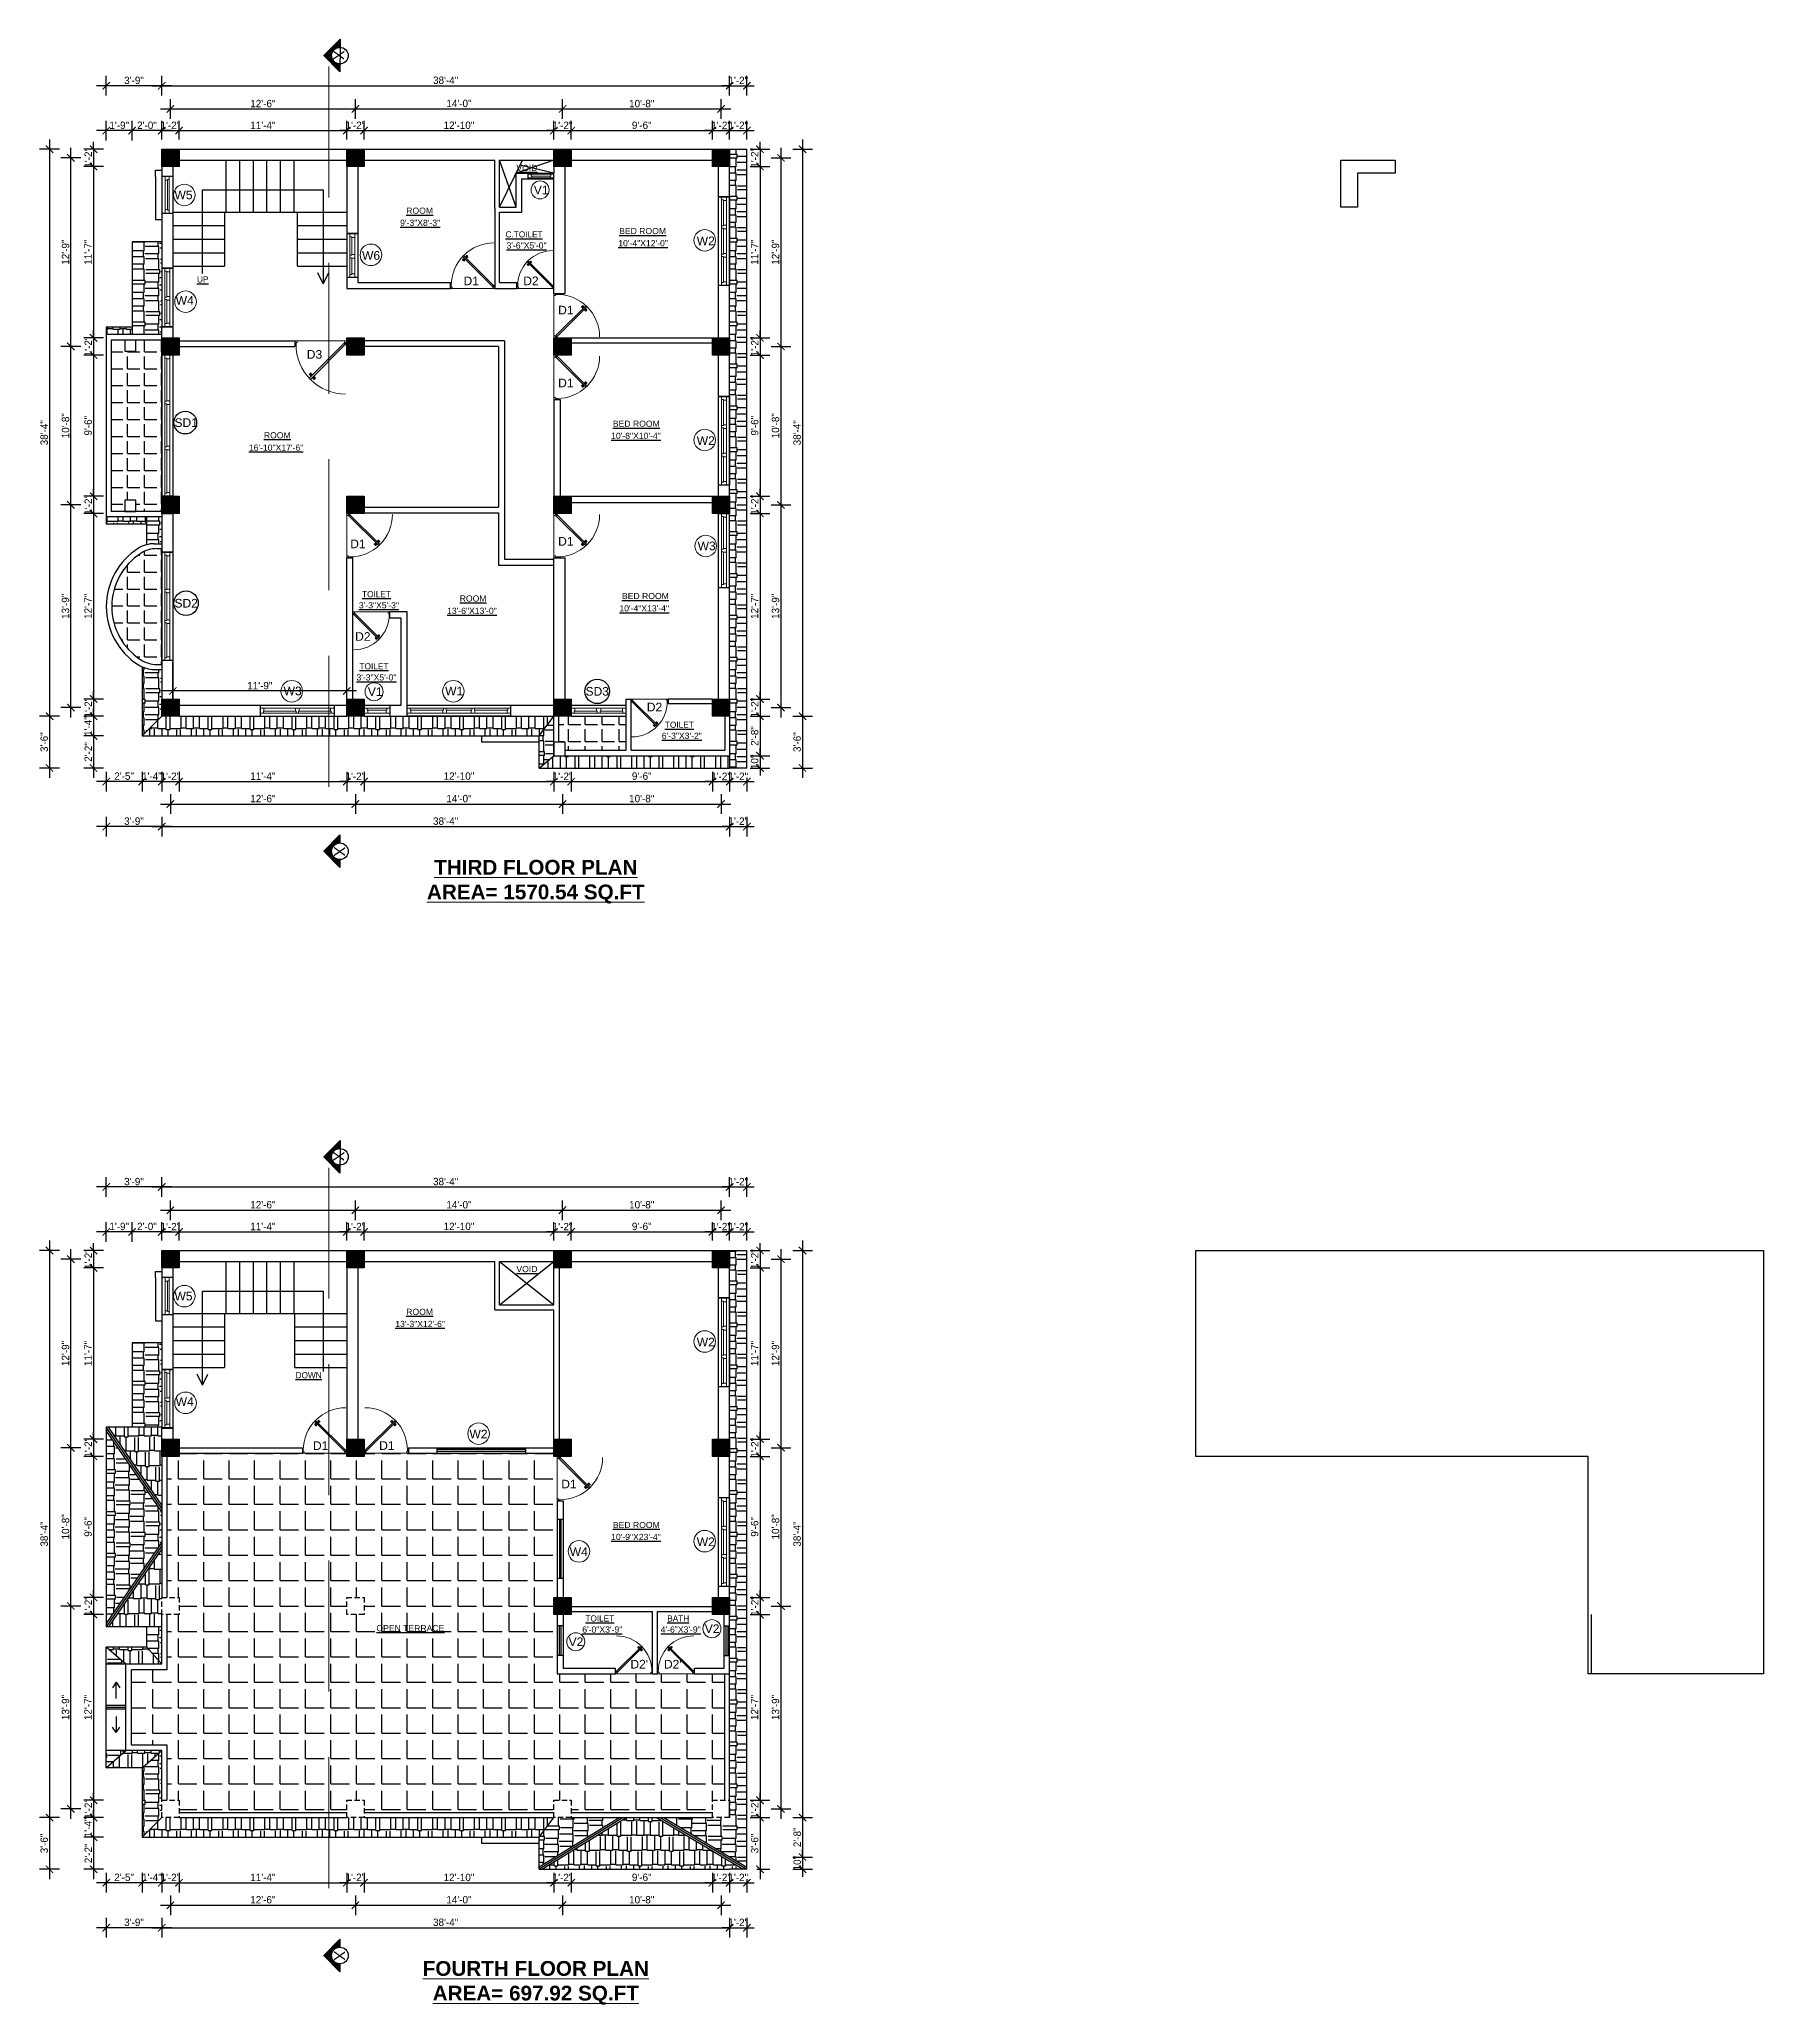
# Model space of a CAD drawing. Header units: inches. Extents: x 1397 to 20304, y -27267 to -746.
# Drawn here: x 9911 to 11309, y -21773 to -20179 of the extents above; entities that cross this region are included whole.
import ezdxf

# ---------------------------------------------------------------- set-up
doc = ezdxf.new("R2010")
doc.units = ezdxf.units.IN
doc.header["$LTSCALE"] = 17
doc.header["$MEASUREMENT"] = 0
doc.linetypes.add('21_FP_00$0$HIDDEN', pattern=[0.375, 0.25, -0.125])
doc.linetypes.add('PHANTOM2', pattern=[1.25, 0.625, -0.125, 0.125, -0.125, 0.125, -0.125])
for name, color, linetype, lineweight in [('25 BOT BAR', 12, 'Continuous', 25), ('aa_section_line', 2, 'PHANTOM2', 13), ('DOOR & WIN', 1, 'Continuous', 25), ('OUTLINE', 1, 'Continuous', 25), ('PUERTAS', 7, 'Continuous', 9), ('TEXT', 231, 'Continuous', 20), ('WINDOW FRAME PLAN', 162, 'Continuous', 18)]:
    doc.layers.add(name, color=color, linetype=linetype, lineweight=lineweight)
doc.layers.add('A-Sect-Iden', color=111, linetype='Continuous')
doc.styles.add('ARCHITECTURE', font='stylu.ttf')
doc.styles.add('DIMTEXT', font='arial.ttf', dxfattribs={"height": 6})
doc.styles.add('HEADING', font='swissel.ttf')
doc.dimstyles.new('8 SCALE', dxfattribs={"dimscale": 0, "dimtxt": 6, "dimasz": 6, "dimexe": 8, "dimexo": 8, "dimgap": 1.25, "dimtad": 1, "dimdec": 0, "dimzin": 3, "dimdsep": 46, "dimlunit": 4, "dimtxsty": 'ARCHITECTURE', "dimblk": 'ARCHTICK', "dimcen": 8, "dimdle": 8, "dimclrd": 5, "dimclre": 5, "dimclrt": 7, "dimadec": 0, "dimazin": 0, "dimtfac": 0.75, "dimtdec": 0, "dimtix": 1, "dimtmove": 2, "dimatfit": 3, "dimldrblk": 'ARCHTICK', "dimfxl": 8, "dimfxlon": 1, "dimtolj": 1, "dimtzin": 0, "dimlwd": -1, "dimlwe": -1, "dimarcsym": 0})
pattern_1 = [(90, (0, -1874.08), (-12, 25.5), [6, -5, 7, -3, 9, -4]), (90, (-0.5, -1868.08), (-12, 25.5), [5, -19, 4, -6]), (90, (0.75, -1856.08), (-12, 25.5), [3, -31]), (180, (0, -1874.079), (-12, -8.5), [11.5, -36.5]), (180, (4e-16, -1868.079), (-12, -8.5), [11.25, -36.75]), (180, (7e-16, -1863.079), (-12, -8.5), [10.5, -37.5]), (180, (0.75, -1856.079), (-12, -8.5), [11.5, -36.5]), (180, (0.75, -1853.079), (-12, -8.5), [11.5, -36.5]), (180, (2e-15, -1844.079), (-12, -8.5), [11, -37])]
pattern_2 = [(0, (0, -1874.08), (25.5, 12), [6, -5, 7, -3, 9, -4]), (0, (6, -1873.58), (25.5, 12), [5, -19, 4, -6]), (0, (18, -1874.83), (25.5, 12), [3, -31]), (90, (0, -1874.079), (-8.5, 12), [11.5, -36.5]), (90, (6, -1874.079), (-8.5, 12), [11.25, -36.75]), (90, (11, -1874.079), (-8.5, 12), [10.5, -37.5]), (90, (18, -1874.829), (-8.5, 12), [11.5, -36.5]), (90, (21, -1874.829), (-8.5, 12), [11.5, -36.5]), (90, (30, -1874.079), (-8.5, 12), [11, -37])]
pattern_3 = [(0, (0, -2767.398), (25.5, 12), [6, -5, 7, -3, 9, -4]), (0, (6, -2766.898), (25.5, 12), [5, -19, 4, -6]), (0, (18, -2768.148), (25.5, 12), [3, -31]), (90, (0, -2767.398), (-8.5, 12), [11.5, -36.5]), (90, (6, -2767.398), (-8.5, 12), [11.25, -36.75]), (90, (11, -2767.398), (-8.5, 12), [10.5, -37.5]), (90, (18, -2768.148), (-8.5, 12), [11.5, -36.5]), (90, (21, -2768.148), (-8.5, 12), [11.5, -36.5]), (90, (30, -2767.398), (-8.5, 12), [11, -37])]
pattern_4 = [(90, (0, -2767.398), (-12, 25.5), [6, -5, 7, -3, 9, -4]), (90, (-0.5, -2761.398), (-12, 25.5), [5, -19, 4, -6]), (90, (0.75, -2749.398), (-12, 25.5), [3, -31]), (180, (0, -2767.398), (-12, -8.5), [11.5, -36.5]), (180, (0, -2761.398), (-12, -8.5), [11.25, -36.75]), (180, (0, -2756.398), (-12, -8.5), [10.5, -37.5]), (180, (0.75, -2749.398), (-12, -8.5), [11.5, -36.5]), (180, (0.75, -2746.398), (-12, -8.5), [11.5, -36.5]), (180, (0, -2737.398), (-12, -8.5), [11, -37])]
pattern_5 = [(90, (-846.922, -893.318), (-12, 25.5), [6, -5, 7, -3, 9, -4]), (90, (-847.422, -887.318), (-12, 25.5), [5, -19, 4, -6]), (90, (-846.172, -875.318), (-12, 25.5), [3, -31]), (180, (-846.922, -893.3185), (-12, -8.5), [11.5, -36.5]), (180, (-846.922, -887.3185), (-12, -8.5), [11.25, -36.75]), (180, (-846.922, -882.3185), (-12, -8.5), [10.5, -37.5]), (180, (-846.172, -875.3185), (-12, -8.5), [11.5, -36.5]), (180, (-846.172, -872.3185), (-12, -8.5), [11.5, -36.5]), (180, (-846.922, -863.3185), (-12, -8.5), [11, -37])]
pattern_6 = [(0, (-846.922, -893.318), (25.5, 12), [6, -5, 7, -3, 9, -4]), (0, (-840.922, -892.818), (25.5, 12), [5, -19, 4, -6]), (0, (-828.922, -894.068), (25.5, 12), [3, -31]), (90, (-846.922, -893.3185), (-8.5, 12), [11.5, -36.5]), (90, (-840.922, -893.3185), (-8.5, 12), [11.25, -36.75]), (90, (-835.922, -893.3185), (-8.5, 12), [10.5, -37.5]), (90, (-828.922, -894.0685), (-8.5, 12), [11.5, -36.5]), (90, (-825.922, -894.0685), (-8.5, 12), [11.5, -36.5]), (90, (-816.922, -893.3185), (-8.5, 12), [11, -37])]
pattern_7 = [(0, (0, 0), (0, 13.75), [10, -3.75]), (90, (0, 0), (-13.75, 8e-16), [10, -3.75])]

msp = doc.modelspace()

# ---------------------------------------------------------------- texts
at = {"layer": 'A-Sect-Iden', "ltscale": 0.5, "char_height": 9, "width": 12.25, "attachment_point": 5, "style": 'HEADING'}
for insert, rotation in [((10153.7, -20191.9), 269.2631), ((10154.4, -20837.9), 269.8551), ((10153.7, -21085.2), 269.2631), ((10154.4, -21733.7), 269.8551)]:
    msp.add_mtext('X', dxfattribs=dict(at, insert=insert, rotation=rotation))
at = {"layer": 'DOOR & WIN', "char_height": 5, "attachment_point": 5}
for s, insert in [('{\\fArial TUR|b0|i0|c0|p34;\\L\\C7;VOID}', (10306.4, -20283.4)), ('{\\fArial TUR|b0|i0|c0|p34;\\L\\C7;9\'-3"X8\'-3"}', (10219.8, -20327.9)), ('{\\fArial TUR|b0|i0|c0|p34;\\L\\C7;ROOM}', (10219.4, -20318.1)), ('{\\L\\C7;C.TOILET}', (10304.1, -20337.3)), ('{\\fArial TUR|b0|i0|c0|p34;\\L\\C7;3\'-6"X5\'-0"}', (10306.1, -20346.3)), ('{\\fArial TUR|b0|i0|c0|p34;\\L\\C7;10\'-4"X12\'-0"}', (10400.6, -20344.5)), ('{\\fArial TUR|b0|i0|c0|p34;\\L\\C7;BED ROOM}', (10400.2, -20334.6)), ('{\\L\\C7;UP}', (10043.5, -20373.9)), ('{\\fArial TUR|b0|i0|c0|p34;\\L\\C7; \\fArial TUR|b0|i0|c162|p34;ROOM}', (10103, -20500.3)), ('{\\fArial TUR|b0|i0|c0|p34;\\L\\C7;10\'-8"X10\'-4"}', (10394.8, -20500.7)), ('{\\fArial TUR|b0|i0|c0|p34;\\L\\C7;BED ROOM}', (10395.1, -20490.9)), ('{\\fArial TUR|b0|i0|c0|p34;\\L\\C7;16\'-10"X17\'-6"}', (10103, -20510.3)), ('{\\L\\C7;TOILET}', (10184.4, -20629.2)), ('{\\fArial TUR|b0|i0|c0|p34;\\L\\C7; \\fArial TUR|b0|i0|c162|p34;ROOM}', (10261.8, -20632.7)), ('{\\fArial TUR|b0|i0|c162|p34;\\L\\C7; \\fArial TUR|b0|i0|c0|p34;BED \\fArial TUR|b0|i0|c162|p34;ROOM}', (10401.5, -20630.7)), ('{\\fArial TUR|b0|i0|c0|p34;\\L\\C7;3\'-3"X5\'-3"}', (10186.4, -20638.2)), ('{\\fArial TUR|b0|i0|c0|p34;\\L\\C7;13\'-6"X13\'-0"}', (10261.8, -20642.7)), ('{\\fArial TUR|b0|i0|c0|p34;\\L\\C7;10\'-4"X13\'-4"}', (10401.5, -20640.7)), ('{\\fArial TUR|b0|i0|c0|p34;\\L\\C7;3\'-3"X5\'-0"}', (10184.4, -20696.7)), ('{\\L\\C7;TOILET}', (10182.4, -20687.7)), ('{\\fArial TUR|b0|i0|c0|p34;\\L\\C7;6\'-3"X3\'-2"}', (10432, -20744.1)), ('{\\L\\C7;TOILET}', (10430, -20735.1)), ('{\\fArial TUR|b0|i0|c0|p34;\\L\\C7;VOID}', (10306.4, -21176.7)), ('{\\fArial TUR|b0|i0|c0|p34;\\L\\C7;13\'-3"X12\'-6"}', (10219.8, -21221.2)), ('{\\fArial TUR|b0|i0|c0|p34;\\L\\C7;ROOM}', (10219.4, -21211.4)), ('{\\L\\C7;DOWN}', (10129.4, -21262.8)), ('{\\fArial TUR|b0|i0|c0|p34;\\L\\C7;10\'-9"X23\'-4"}', (10394.8, -21394)), ('{\\fArial TUR|b0|i0|c0|p34;\\L\\C7;BED ROOM}', (10395.1, -21384.3)), ('{\\L\\C7;TOILET}', (10365.5, -21460.1)), ('{\\L\\C7;BATH}', (10429.1, -21460.1)), ('{\\fArial TUR|b0|i0|c0|p34;\\L\\C7;OPEN TERRACE}', (10211.9, -21468)), ('{\\fArial TUR|b0|i0|c0|p34;\\L\\C7;6\'-0"X3\'-9"}', (10367.5, -21469.1)), ('{\\fArial TUR|b0|i0|c0|p34;\\L\\C7;4\'-6"X3\'-9"}', (10431.1, -21469.1))]:
    msp.add_mtext(s, dxfattribs=dict(at, insert=insert))
at = {"layer": 'TEXT', "style": 'DIMTEXT'}
for s, p in [('W5', (10020.6, -20308.8)), ('W2', (10444.1, -20346.1)), ('W6', (10172.7, -20357.9)), ('W4', (10021.6, -20394.4)), ('SD1', (10020.6, -20493.5)), ('W2', (10444.1, -20508.1)), ('SD2', (10020.6, -20640)), ('SD3', (10353.9, -20711.5)), ('W5', (10020.6, -21202.1)), ('W2', (10444.1, -21239.4)), ('W4', (10021.6, -21287.7)), ('W2', (10259.8, -21314)), ('W2', (10444.1, -21401.4)), ('W4', (10341.1, -21409.5))]:
    msp.add_text(s, height=7, rotation=360, dxfattribs=at).set_placement(p)
for s, p in [('V1', (10312, -20304.8)), ('D1', (10255, -20378.5)), ('D2', (10303.4, -20378.5)), ('D1', (10331.7, -20402.2)), ('D3', (10127.9, -20438.1)), ('D1', (10331.7, -20461.3)), ('D1', (10331.7, -20589.8)), ('D1', (10163.1, -20591.9)), ('W3', (10444.8, -20593.5)), ('D2', (10167.1, -20667)), ('W3', (10109.1, -20711.2)), ('V1', (10177.4, -20711.8)), ('W1', (10240.1, -20711.2)), ('D2', (10403.6, -20724.2)), ('D1', (10132.9, -21323.4)), ('D1', (10186.6, -21323.3)), ('D1', (10334.2, -21354.6)), ('V2', (10340.2, -21482.5)), ('V2', (10450.6, -21471.9)), ("D2'", (10390.3, -21500.7)), ("D2'", (10417.5, -21500.7))]:
    msp.add_text(s, height=7, dxfattribs=at).set_placement(p)
at = {"layer": 'TEXT', "char_height": 12, "width": 396.298, "attachment_point": 2}
for s, insert in [('{\\fArial|b1|i0|c0|p34;\\LTHIRD FLOOR PLAN \\PAREA= 1570.54 SQ.FT}', (10313.6, -20844.7)), ('{\\fArial|b1|i0|c0|p34;\\LFOURTH FLOOR PLAN \\PAREA= 697.92 SQ.FT}', (10313.6, -21738))]:
    msp.add_mtext(s, dxfattribs=dict(at, insert=insert))

# ---------------------------------------------------------------- blocks, each defined once
blk = doc.blocks.new('ffddd')
at = {"layer": 'DOOR & WIN'}
for p, q in [((-13345.3, -2388.1), (-13345.3, -2316.1)), ((-13336.3, -2316.1), (-13345.3, -2316.1)), ((-13336.3, -2316.1), (-13336.3, -2388.1)), ((-13336.3, -2388.1), (-13345.3, -2388.1)), ((-13336.3, -2388.1), (-13345.3, -2388.1))]:
    blk.add_line(p, q, dxfattribs=at)
at = {"layer": 'WINDOW FRAME PLAN'}
for p, q in [((-13342.8, -2316.1), (-13342.8, -2318.6)), ((-13342.8, -2385.6), (-13342.8, -2318.6)), ((-13342.8, -2318.6), (-13341.3, -2318.6)), ((-13341.3, -2318.6), (-13341.3, -2319.1)), ((-13341.3, -2319.1), (-13341.3, -2339.6)), ((-13341.3, -2319.1), (-13338.8, -2319.1)), ((-13338.8, -2316.1), (-13338.8, -2319.1)), ((-13338.8, -2319.1), (-13338.8, -2385.1)), ((-13342.8, -2339.6), (-13341.3, -2339.6)), ((-13342.8, -2341.6), (-13341.3, -2341.6)), ((-13341.3, -2339.1), (-13338.8, -2339.1)), ((-13341.3, -2341.6), (-13341.3, -2342.1)), ((-13341.3, -2341.6), (-13341.3, -2362.6)), ((-13341.3, -2342.1), (-13338.8, -2342.1)), ((-13342.8, -2362.6), (-13341.3, -2362.6)), ((-13342.8, -2364.6), (-13341.3, -2364.6)), ((-13341.3, -2362.1), (-13338.8, -2362.1)), ((-13341.3, -2362.6), (-13341.3, -2362.1)), ((-13341.3, -2364.6), (-13341.3, -2385.6)), ((-13341.3, -2365.1), (-13338.8, -2365.1)), ((-13342.8, -2388.1), (-13342.8, -2385.6)), ((-13342.8, -2385.6), (-13341.3, -2385.6)), ((-13341.3, -2385.1), (-13338.8, -2385.1)), ((-13341.3, -2385.6), (-13341.3, -2385.1)), ((-13338.8, -2388.1), (-13338.8, -2385.1))]:
    blk.add_line(p, q, dxfattribs=at)
blk = doc.blocks.new('3ft')
at = {"layer": 'PUERTAS', "color": 6}
for p, q in [((1, 2.5), (25.2, 26.7)), ((26, 25.9), (1.8, 1.6)), ((26, 25.9), (25.2, 26.7)), ((0, 2.4), (0, 0)), ((0.7, 2.4), (0, 2.4)), ((1.6, 0), (0, 0)), ((0.7, 1.5), (0.7, 2.4)), ((0.8, 1.5), (0.7, 1.5)), ((0.8, 1.5), (0.8, 2.4)), ((0.8, 1.2), (0.8, 1.5)), ((1.6, 1.2), (0.8, 1.2)), ((1.6, 1.8), (0.9, 2.5)), ((1.6, 1.9), (1, 2.5)), ((1.6, 1.9), (1.6, 1.8)), ((1.8, 1.6), (1.6, 1.8)), ((1.6, 0), (1.6, 1.2)), ((34.4, 0), (34.4, 1.2)), ((34.4, 1.2), (35.2, 1.2)), ((34.4, 0), (36, 0)), ((35.2, 1.2), (35.2, 2.4)), ((35.2, 2.4), (36, 2.4)), ((36, 0), (36, 2.4))]:
    blk.add_line(p, q, dxfattribs=at)
at = {"layer": 'PUERTAS', "color": 8}
for p, q in [((22.6, 24.9), (21.6, 25.7)), ((22.6, 25), (21.7, 25.7)), ((22.7, 25.1), (21.8, 25.9)), ((22.1, 26.3), (22, 26.1)), ((22.9, 25.2), (22, 26.1)), ((22.1, 26.3), (22.3, 26.4)), ((22.3, 26.4), (22.3, 26.4)), ((23.2, 25.5), (22.3, 26.4)), ((23.3, 25.7), (22.5, 26.6)), ((23.5, 25.8), (22.7, 26.8)), ((23.4, 25.8), (22.7, 26.7)), ((22.7, 24.3), (23, 24.8)), ((23, 25), (22.8, 25.1)), ((23, 25), (22.9, 25.2)), ((23, 25), (22.9, 25.1)), ((22.9, 24.5), (23.1, 24.9)), ((23.1, 25.1), (23, 25.2)), ((23.1, 24.8), (23.2, 25)), ((23.3, 25.3), (23.2, 25.4)), ((23.4, 25.4), (23.3, 25.6)), ((23.4, 25.4), (23.3, 25.5)), ((23.4, 25.4), (23.3, 25.5)), ((23.3, 24.9), (23.3, 25.1)), ((23.5, 25.1), (23.3, 25.1)), ((23.6, 25.3), (23.4, 25.2)), ((23.9, 25.5), (23.5, 25.3)), ((24.1, 25.7), (23.6, 25.4)), ((23.6, 23.4), (24.1, 23.7)), ((23.8, 23.6), (24.2, 23.8)), ((24.1, 23.8), (24.3, 23.9)), ((24.2, 24), (24.4, 24)), ((24.2, 23.3), (25, 22.3)), ((24.3, 23.7), (24.4, 23.6)), ((24.3, 23.7), (24.5, 23.6)), ((24.3, 23.6), (24.4, 23.5)), ((24.3, 23.3), (25.1, 22.4)), ((24.4, 24.2), (24.4, 24)), ((24.4, 23.8), (24.5, 23.7)), ((24.4, 23.4), (25.2, 22.5)), ((24.6, 24.3), (24.5, 24.1)), ((24.5, 23.6), (25.4, 22.7)), ((24.8, 24.6), (24.6, 24.2)), ((24.6, 24), (24.7, 23.9)), ((25, 24.8), (24.7, 24.3)), ((24.7, 24.1), (24.8, 23.9)), ((24.7, 24.1), (24.8, 24)), ((24.8, 24.1), (24.9, 24)), ((24.8, 23.8), (25.7, 23)), ((25, 24), (25.9, 23.2)), ((25.1, 24.2), (26.1, 23.4)), ((25.1, 24.1), (26, 23.3)), ((25.6, 22.8), (25.4, 22.7)), ((25.6, 22.8), (25.7, 23)), ((25.7, 23), (25.7, 23)), ((0, 0), (36, 0))]:
    blk.add_line(p, q, dxfattribs=at)
at = {"layer": 'PUERTAS', "color": 1}
for p, q in [((21.7, 25.8), (22.1, 26.3)), ((21.7, 25.7), (22.2, 26.2)), ((21.7, 25.8), (21.7, 25.8)), ((22.5, 25), (21.7, 25.6)), ((22.6, 26.7), (22.1, 26.3)), ((22.7, 26.7), (22.2, 26.2)), ((22.6, 26.7), (22.6, 26.7)), ((22.6, 25), (23, 25.4)), ((22.6, 24.3), (22.9, 24.7)), ((22.6, 24.1), (22.6, 24.1)), ((22.7, 25.1), (22.7, 25.1)), ((23.4, 25.9), (22.8, 26.7)), ((22.8, 25.1), (23.1, 25.3)), ((22.9, 25), (22.8, 25.1)), ((22.9, 24.9), (23.2, 25.2)), ((22.9, 24.8), (22.9, 24.8)), ((22.9, 24.7), (22.9, 24.7)), ((23.4, 25.8), (23, 25.4)), ((23.3, 25.6), (23.1, 25.3)), ((23.5, 25.5), (23.2, 25.2)), ((23.3, 25.7), (23.3, 25.7)), ((23.4, 25.5), (23.3, 25.6)), ((23.4, 23.3), (23.4, 23.3)), ((23.6, 25.5), (23.6, 25.5)), ((23.6, 23.3), (24, 23.6)), ((24.1, 25.8), (23.7, 25.5)), ((23.7, 25.5), (23.7, 25.5)), ((24, 23.6), (24, 23.6)), ((24.1, 23.6), (24.1, 23.6)), ((24.3, 25.8), (24.3, 25.8)), ((24.3, 23.6), (24.5, 23.9)), ((24.3, 23.3), (24.7, 23.7)), ((24.3, 23.6), (24.4, 23.5)), ((24.3, 23.2), (24.9, 22.4)), ((24.4, 23.5), (24.6, 23.8)), ((24.4, 23.4), (24.4, 23.4)), ((24.8, 24.1), (24.5, 23.9)), ((24.9, 24), (24.6, 23.8)), ((25.1, 24.1), (24.7, 23.7)), ((25.1, 24.8), (24.8, 24.4)), ((24.8, 24.4), (24.8, 24.4)), ((24.8, 24.3), (24.8, 24.3)), ((24.8, 24.1), (24.9, 24)), ((25, 24), (25, 24)), ((25, 22.4), (25.5, 22.9)), ((25.1, 25), (25.1, 25)), ((25.1, 22.4), (25.6, 22.8)), ((25.1, 22.4), (25.1, 22.4)), ((25.2, 24.1), (26, 23.5)), ((26, 23.4), (25.5, 22.9)), ((26, 23.3), (25.6, 22.8)), ((26, 23.3), (26, 23.3))]:
    blk.add_line(p, q, dxfattribs=at)
at = {"layer": 'PUERTAS', "color": 2}
for p, q in [((22, 26.1), (22, 26.1)), ((25.4, 22.7), (25.4, 22.7))]:
    blk.add_line(p, q, dxfattribs=at)
at = {"layer": 'PUERTAS', "color": 6}
for radius in [0.155, 0.0752]:
    blk.add_circle((0.8, 2.6), radius, dxfattribs=at)
blk.add_arc((0.8, 2.6), 34.4, 359.7285, 90.0333, dxfattribs=at)
at = {"layer": 'PUERTAS', "color": 1}
for centre, start, end in [((22.5, 25), 231.0764, 315), ((22.7, 24.2), 135, 225), ((22.7, 26.7), 38.9236, 135), ((22.8, 25.1), 225, 315), ((23, 24.9), 135, 219.7428), ((22.9, 24.8), 315, 39.7428), ((23.3, 25.6), 315, 45), ((23.4, 25.9), 315, 38.9236), ((23.5, 23.4), 225, 315), ((23.5, 25.4), 50.2572, 135), ((23.6, 25.5), 230.2572, 315), ((24.1, 23.6), 50.2572, 135), ((24.2, 25.7), 45, 135), ((24.2, 23.7), 230.2572, 315), ((24.3, 23.2), 135, 218.9236), ((24.4, 23.5), 135, 225), ((24.8, 24.3), 135, 219.7428), ((24.7, 24.2), 315, 39.7428), ((24.9, 24), 45, 135), ((25, 22.4), 218.9236, 315), ((25, 24.9), 315, 45), ((25.2, 24.1), 51.0764, 135), ((26, 23.4), 315, 51.0764)]:
    blk.add_arc(centre, 0.08, start, end, dxfattribs=at)
blk = doc.blocks.new('*U2802')
at = {"color": 3, "xscale": -1}
blk.add_blockref('3ft', (42, 0), dxfattribs=at)
blk = doc.blocks.new('2ft6in')
at = {"layer": 'PUERTAS', "color": 2}
for p, q in [((0.8, 2.1), (21, 22.3)), ((21.7, 21.6), (1.5, 1.4)), ((18.3, 21.8), (18.3, 21.8)), ((21.7, 21.6), (21, 22.3)), ((21.2, 18.9), (21.2, 18.9)), ((0, 2), (0, 0)), ((0.6, 2), (0, 2)), ((1.3, 0), (0, 0)), ((0.6, 1.3), (0.6, 2)), ((0.7, 1.3), (0.6, 1.3)), ((0.7, 1.3), (0.7, 2)), ((0.7, 1), (0.7, 1.3)), ((1.3, 1), (0.7, 1)), ((1.4, 1.6), (0.8, 2.1)), ((1.3, 1.5), (0.8, 2.1)), ((1.4, 1.6), (1.3, 1.5)), ((1.5, 1.4), (1.3, 1.5)), ((1.3, 0), (1.3, 1)), ((28.7, 0), (28.7, 1)), ((28.7, 1), (29.3, 1)), ((28.7, 0), (30, 0)), ((29.3, 1), (29.3, 2)), ((29.3, 2), (30, 2)), ((30, 0), (30, 2))]:
    blk.add_line(p, q, dxfattribs=at)
at = {"layer": 'PUERTAS', "color": 8}
for p, q in [((18.8, 20.8), (18, 21.4)), ((18.9, 20.8), (18.1, 21.5)), ((19, 20.9), (18.2, 21.6)), ((18.4, 21.9), (18.3, 21.8)), ((19.1, 21), (18.3, 21.7)), ((18.4, 21.9), (18.6, 22)), ((18.6, 22), (18.6, 22)), ((19.3, 21.3), (18.6, 22)), ((19.4, 21.4), (18.8, 22.1)), ((19.6, 21.5), (18.9, 22.3)), ((19.5, 21.5), (18.9, 22.3)), ((18.9, 20.3), (19.2, 20.7)), ((19.1, 20.8), (19, 20.9)), ((19.2, 20.9), (19.1, 21)), ((19.1, 20.8), (19.1, 20.9)), ((19.1, 20.4), (19.3, 20.8)), ((19.3, 20.9), (19.2, 21)), ((19.4, 21.1), (19.3, 21.2)), ((19.3, 20.6), (19.3, 20.8)), ((19.5, 21.2), (19.4, 21.3)), ((19.5, 21.2), (19.4, 21.3)), ((19.5, 21.1), (19.4, 21.2)), ((19.4, 20.8), (19.4, 20.9)), ((19.6, 20.9), (19.4, 20.9)), ((19.7, 21.1), (19.5, 21)), ((20.1, 21.4), (19.6, 21.1)), ((19.9, 21.2), (19.6, 21.1)), ((19.7, 19.5), (20.1, 19.8)), ((19.9, 19.7), (20.2, 19.8)), ((20.1, 19.9), (20.3, 19.9)), ((20.2, 20), (20.3, 20)), ((20.2, 19.7), (20.3, 19.6)), ((20.2, 19.7), (20.3, 19.6)), ((20.2, 19.4), (20.9, 18.7)), ((20.2, 19.4), (20.8, 18.6)), ((20.3, 20.1), (20.4, 20)), ((20.3, 19.8), (20.4, 19.7)), ((20.3, 19.5), (21, 18.8)), ((20.5, 20.3), (20.4, 20.1)), ((20.4, 19.8), (20.4, 19.7)), ((20.7, 20.5), (20.5, 20.2)), ((20.5, 20), (20.6, 19.9)), ((20.5, 19.6), (21.1, 18.9)), ((20.8, 20.6), (20.6, 20.2)), ((20.6, 20.1), (20.7, 20)), ((20.6, 20.1), (20.7, 20)), ((20.6, 20), (20.7, 20)), ((20.7, 19.9), (21.4, 19.2)), ((20.8, 20), (21.6, 19.3)), ((20.9, 20.1), (21.7, 19.5)), ((21, 20.1), (21.7, 19.5)), ((21.3, 19), (21.2, 18.9)), ((21.3, 19), (21.4, 19.1)), ((21.4, 19.2), (21.4, 19.1)), ((0, 0), (30, 0))]:
    blk.add_line(p, q, dxfattribs=at)
at = {"layer": 'PUERTAS', "color": 1}
for p, q in [((18.1, 21.5), (18.5, 21.9)), ((18.1, 21.4), (18.5, 21.9)), ((18.1, 21.5), (18.1, 21.5)), ((18.7, 20.8), (18.1, 21.3)), ((18.9, 22.3), (18.5, 21.9)), ((18.8, 22.2), (18.5, 21.9)), ((18.8, 22.2), (18.8, 22.2)), ((18.8, 20.8), (19.2, 21.2)), ((18.8, 20.2), (19.1, 20.6)), ((18.9, 20.1), (18.8, 20.1)), ((18.9, 20.9), (18.9, 20.9)), ((19.5, 21.6), (19, 22.3)), ((19, 20.9), (19.2, 21.1)), ((19.1, 20.8), (19, 20.9)), ((19.1, 20.8), (19.3, 21)), ((19.1, 20.7), (19.1, 20.7)), ((19.1, 20.6), (19.1, 20.6)), ((19.5, 21.5), (19.2, 21.2)), ((19.5, 21.3), (19.2, 21.1)), ((19.5, 21.2), (19.3, 21)), ((19.4, 21.4), (19.5, 21.4)), ((19.5, 21.2), (19.4, 21.3)), ((19.5, 19.4), (19.5, 19.4)), ((19.6, 21.2), (19.6, 21.2)), ((19.6, 19.4), (20, 19.7)), ((20.1, 21.5), (19.7, 21.2)), ((19.7, 21.2), (19.7, 21.2)), ((20, 19.7), (20, 19.7)), ((20.1, 19.7), (20.1, 19.7)), ((20.2, 21.5), (20.2, 21.5)), ((20.2, 19.7), (20.4, 19.9)), ((20.2, 19.4), (20.6, 19.8)), ((20.2, 19.7), (20.3, 19.6)), ((20.2, 19.3), (20.8, 18.6)), ((20.3, 19.6), (20.5, 19.8)), ((20.3, 19.5), (20.3, 19.5)), ((20.6, 20.1), (20.4, 19.9)), ((20.7, 20), (20.5, 19.8)), ((20.7, 20.2), (20.6, 20.2)), ((20.9, 20.1), (20.6, 19.8)), ((20.6, 20.1), (20.7, 20)), ((20.9, 20.7), (20.7, 20.3)), ((20.7, 20.3), (20.7, 20.3)), ((20.8, 20), (20.8, 20)), ((20.9, 20.8), (20.9, 20.8)), ((20.9, 18.6), (21.3, 19.1)), ((20.9, 18.7), (21.3, 19)), ((20.9, 18.7), (20.9, 18.7)), ((21, 20.1), (21.7, 19.6)), ((21.7, 19.5), (21.3, 19.1)), ((21.7, 19.4), (21.3, 19)), ((21.6, 19.4), (21.7, 19.4))]:
    blk.add_line(p, q, dxfattribs=at)
at = {"layer": 'PUERTAS', "color": 2}
for radius in [0.129, 0.0627]:
    blk.add_circle((0.7, 2.1), radius, dxfattribs=at)
at = {"layer": 'PUERTAS', "color": 8}
blk.add_arc((0.7, 2.1), 28.7, 359.7285, 90.0333, dxfattribs=at)
at = {"layer": 'PUERTAS', "color": 1}
for centre, start, end in [((18.8, 20.8), 231.0764, 315), ((18.9, 20.2), 135, 225), ((18.9, 22.2), 38.9236, 135), ((19, 20.9), 225, 315), ((19.2, 20.7), 135, 219.7428), ((19.1, 20.6), 315, 39.7428), ((19.5, 21.6), 315, 38.9236), ((19.4, 21.4), 315, 45), ((19.6, 21.2), 50.2572, 135), ((19.6, 19.5), 225, 315), ((19.7, 21.3), 230.2572, 315), ((20.1, 19.6), 50.2572, 135), ((20.2, 21.4), 45, 135), ((20.2, 19.7), 230.2572, 315), ((20.3, 19.4), 135, 218.9236), ((20.4, 19.5), 135, 225), ((20.7, 20.3), 135, 219.7428), ((20.6, 20.2), 315, 39.7428), ((20.8, 20), 45, 135), ((20.8, 18.7), 218.9236, 315), ((20.9, 20.7), 315, 45), ((21, 20.1), 51.0764, 135), ((21.7, 19.5), 315, 51.0764)]:
    blk.add_arc(centre, 0.0667, start, end, dxfattribs=at)
blk = doc.blocks.new('*U2794')
at = {"color": 3, "xscale": -1}
blk.add_blockref('2ft6in', (42, 0), dxfattribs=at)
blk = doc.blocks.new('*U3030')
at = {"color": 3}
blk.add_blockref('3ft', (0, 0), dxfattribs=at)
blk = doc.blocks.new('*U3029')
at = {"layer": 'PUERTAS', "color": 2}
for p, q in [((11.6, 30.2), (12.6, 31.2)), ((11.6, 30.2), (39.9, 1.9)), ((12.3, 26.5), (12.3, 26.4)), ((40.8, 2.9), (12.6, 31.2)), ((16.3, 30.5), (16.4, 30.5)), ((0, 0), (0, 2.8)), ((0.9, 2.8), (0, 2.8)), ((1.9, 0), (0, 0)), ((0.9, 1.4), (0.9, 2.8)), ((1.9, 1.4), (0.9, 1.4)), ((1.9, 0), (1.9, 1.4)), ((39.9, 1.9), (40.2, 2.1)), ((40.1, 2.2), (40.9, 3)), ((40.1, 2.2), (40.2, 2.1)), ((40.1, 0), (40.1, 1.4)), ((40.1, 1.4), (41.1, 1.4)), ((40.1, 0), (42, 0)), ((40.2, 2.1), (40.9, 2.9)), ((41.1, 1.8), (41.1, 2.8)), ((41.1, 1.4), (41.1, 1.8)), ((41.1, 1.8), (41.2, 1.8)), ((41.2, 1.8), (41.2, 2.9)), ((41.2, 2.8), (42, 2.8)), ((42, 2.8), (42, 0))]:
    blk.add_line(p, q, dxfattribs=at)
at = {"layer": 'PUERTAS', "color": 8}
for p, q in [((12.7, 28.2), (11.6, 27.3)), ((12.7, 28.1), (11.6, 27.2)), ((12.9, 28), (11.8, 27.1)), ((13, 27.8), (12, 26.9)), ((12, 26.8), (12, 26.8)), ((12.2, 26.6), (12, 26.8)), ((12.2, 26.6), (12.3, 26.4)), ((13.4, 27.5), (12.4, 26.5)), ((13.5, 27.3), (12.6, 26.3)), ((12.8, 28.9), (13.2, 28.3)), ((13.7, 27.2), (12.8, 26.1)), ((13.7, 27.1), (12.8, 26.1)), ((13.1, 28.2), (13, 28)), ((13.1, 28.1), (13, 28)), ((13.1, 28.7), (13.3, 28.2)), ((13.2, 28.1), (13.1, 27.9)), ((13.3, 28), (13.2, 27.8)), ((13.3, 28.4), (13.4, 28.1)), ((13.5, 27.8), (13.4, 27.6)), ((13.5, 28.2), (13.5, 28)), ((13.7, 28), (13.5, 28)), ((13.6, 27.7), (13.5, 27.5)), ((13.7, 27.6), (13.5, 27.5)), ((13.9, 27.8), (13.6, 27.9)), ((13.7, 27.6), (13.6, 27.5)), ((14.2, 27.5), (13.7, 27.8)), ((14.4, 27.3), (13.8, 27.7)), ((13.9, 30), (14.5, 29.6)), ((14.2, 29.7), (14.6, 29.5)), ((14.4, 29.5), (14.7, 29.4)), ((14.6, 30.1), (15.5, 31.2)), ((14.6, 29.3), (14.8, 29.3)), ((14.7, 30.1), (15.6, 31.2)), ((14.7, 29.7), (14.8, 29.8)), ((14.7, 29.7), (14.8, 29.8)), ((14.7, 29.6), (14.9, 29.7)), ((14.8, 29.9), (15.7, 31)), ((14.8, 29.5), (15, 29.6)), ((14.8, 29.1), (14.8, 29.3)), ((15, 29.8), (15.9, 30.8)), ((15, 29.3), (15.2, 29.4)), ((15, 28.9), (15, 29.2)), ((15.3, 28.6), (15, 29.1)), ((15.1, 29.2), (15.3, 29.3)), ((15.5, 28.4), (15.1, 29)), ((15.2, 29.1), (15.4, 29.3)), ((15.2, 29.2), (15.3, 29.3)), ((15.3, 29.4), (16.3, 30.4)), ((15.5, 29.3), (16.5, 30.2)), ((15.6, 29.2), (16.7, 30)), ((15.7, 29.1), (16.7, 30)), ((16.2, 30.7), (16, 30.8)), ((16, 30.8), (16, 30.8)), ((16.2, 30.7), (16.4, 30.5)), ((0, 0), (42, 0))]:
    blk.add_line(p, q, dxfattribs=at)
at = {"layer": 'PUERTAS', "color": 1}
for p, q in [((12.6, 28.2), (11.6, 27.4)), ((11.6, 27.3), (12.2, 26.7)), ((11.7, 27.2), (11.7, 27.2)), ((11.7, 27.2), (12.2, 26.6)), ((12.8, 26.1), (12.2, 26.7)), ((12.7, 26.1), (12.2, 26.6)), ((12.7, 29.1), (12.7, 29.1)), ((12.7, 29), (13.1, 28.4)), ((12.7, 28.2), (13.2, 27.7)), ((12.7, 26.2), (12.7, 26.1)), ((12.8, 28), (12.8, 28)), ((13.7, 27), (12.9, 26.1)), ((13.1, 28.2), (13, 28)), ((13, 28), (13.3, 27.7)), ((13.1, 28.4), (13.1, 28.4)), ((13.1, 28.3), (13.1, 28.3)), ((13.1, 28.2), (13.4, 27.9)), ((13.7, 27.2), (13.2, 27.7)), ((13.6, 27.4), (13.3, 27.7)), ((13.7, 27.6), (13.4, 27.9)), ((13.7, 27.6), (13.6, 27.4)), ((13.6, 27.3), (13.6, 27.3)), ((13.7, 30.1), (13.7, 30.1)), ((13.8, 30.1), (14.4, 29.7)), ((13.8, 27.6), (13.8, 27.6)), ((14, 27.5), (14, 27.6)), ((14.5, 27.2), (14, 27.5)), ((14.4, 29.7), (14.4, 29.7)), ((14.5, 29.7), (14.5, 29.7)), ((14.6, 30.2), (15.4, 31.2)), ((14.6, 30.1), (15.1, 29.6)), ((14.6, 29.7), (14.8, 29.8)), ((14.6, 29.7), (14.9, 29.4)), ((14.7, 27.2), (14.6, 27.2)), ((14.8, 30), (14.8, 30)), ((14.8, 29.8), (15.1, 29.5)), ((15.2, 29.1), (14.9, 29.4)), ((15.6, 29.1), (15.1, 29.6)), ((15.4, 29.2), (15.1, 29.5)), ((15.2, 29.1), (15.4, 29.2)), ((15.3, 29), (15.2, 29)), ((15.3, 28.8), (15.3, 28.8)), ((15.6, 28.3), (15.3, 28.8)), ((15.5, 31.2), (16.1, 30.6)), ((15.5, 29.2), (15.5, 29.2)), ((15.6, 31.1), (15.7, 31.1)), ((15.6, 28.2), (15.6, 28.2)), ((15.7, 31.1), (16.2, 30.6)), ((15.8, 29.1), (16.7, 29.9)), ((16.7, 30), (16.1, 30.6)), ((16.7, 30.1), (16.2, 30.6)), ((16.6, 30.1), (16.7, 30.1))]:
    blk.add_line(p, q, dxfattribs=at)
at = {"layer": 'PUERTAS', "color": 2}
for radius in [0.181, 0.0878]:
    blk.add_circle((41, 3), radius, dxfattribs=at)
at = {"layer": 'PUERTAS', "color": 8}
blk.add_arc((41, 3), 40.1, 89.9667, 180.2715, dxfattribs=at)
at = {"layer": 'PUERTAS', "color": 1}
for centre, start, end in [((11.7, 27.3), 128.9236, 225), ((12.6, 28.1), 45, 128.9236), ((12.8, 29), 135, 225), ((12.9, 28), 45, 135), ((12.9, 26.2), 225, 321.0764), ((13, 28.4), 320.2572, 45), ((13.2, 28.2), 140.2572, 225), ((13.5, 27.4), 315, 45), ((13.8, 30), 45, 135), ((13.8, 27.6), 225, 309.7428), ((13.6, 27.1), 321.0764, 45), ((13.9, 27.5), 45, 129.7428), ((14.4, 29.8), 225, 309.7428), ((14.6, 29.6), 45, 129.7428), ((14.6, 27.3), 225, 315), ((14.7, 30.2), 141.0764, 225), ((14.8, 29.9), 135, 225), ((15.2, 29), 320.2572, 45), ((15.3, 28.9), 140.2572, 225), ((15.5, 31.1), 45, 141.0764), ((15.4, 29.3), 225, 315), ((15.7, 29.2), 225, 308.9236), ((15.6, 28.2), 315, 45)]:
    blk.add_arc(centre, 0.0933, start, end, dxfattribs=at)
blk = doc.blocks.new("5'")
at = {"layer": 'WINDOW FRAME PLAN'}
for p, q in [((10026.3, -7897.2), (10086.3, -7897.2)), ((10026.3, -7897.2), (10026.3, -7901.2)), ((10026.3, -7897.2), (10029.3, -7897.2)), ((10026.3, -7901.2), (10086.3, -7901.2)), ((10026.3, -7901.2), (10028.8, -7901.2)), ((10028.8, -7901.2), (10028.8, -7899.7)), ((10028.8, -7899.7), (10029.3, -7899.7)), ((10029.3, -7899.7), (10029.3, -7897.2)), ((10029.3, -7899.7), (10054.8, -7899.7)), ((10054.8, -7899.7), (10054.8, -7897.2)), ((10054.8, -7897.2), (10057.8, -7897.2)), ((10055.3, -7899.7), (10054.8, -7899.7)), ((10055.3, -7901.2), (10055.3, -7899.7)), ((10057.3, -7901.2), (10057.3, -7899.7)), ((10057.8, -7899.7), (10057.3, -7899.7)), ((10057.8, -7899.7), (10057.8, -7897.2)), ((10057.8, -7899.7), (10083.3, -7899.7)), ((10086.3, -7897.2), (10083.3, -7897.2)), ((10083.3, -7899.7), (10083.3, -7897.2)), ((10083.8, -7899.7), (10083.3, -7899.7)), ((10083.8, -7901.2), (10083.8, -7899.7)), ((10086.3, -7901.2), (10083.8, -7901.2)), ((10086.3, -7897.2), (10086.3, -7901.2))]:
    blk.add_line(p, q, dxfattribs=at)
blk = doc.blocks.new('DFFDFD')
at = {"layer": 'DOOR & WIN'}
for p, q in [((-13646.8, -2252.3), (-13646.8, -2168.3)), ((-13637.8, -2168.3), (-13646.8, -2168.3)), ((-13637.8, -2168.3), (-13637.8, -2252.3)), ((-13637.8, -2252.3), (-13646.8, -2252.3)), ((-13637.8, -2252.3), (-13646.8, -2252.3))]:
    blk.add_line(p, q, dxfattribs=at)
at = {"layer": 'WINDOW FRAME PLAN'}
for p, q in [((-13644.3, -2168.3), (-13644.3, -2170.8)), ((-13640.3, -2168.3), (-13640.3, -2171.3)), ((-13644.3, -2249.8), (-13644.3, -2170.8)), ((-13644.3, -2170.8), (-13642.8, -2170.8)), ((-13642.8, -2170.8), (-13642.8, -2171.3)), ((-13642.8, -2171.3), (-13642.8, -2197.8)), ((-13642.8, -2171.3), (-13640.3, -2171.3)), ((-13640.3, -2171.3), (-13640.3, -2249.3)), ((-13644.3, -2197.8), (-13642.8, -2197.8)), ((-13644.3, -2199.8), (-13642.8, -2199.8)), ((-13642.8, -2197.3), (-13640.3, -2197.3)), ((-13642.8, -2199.8), (-13642.8, -2200.3)), ((-13642.8, -2199.8), (-13642.8, -2220.8)), ((-13642.8, -2200.3), (-13640.3, -2200.3)), ((-13644.3, -2220.8), (-13642.8, -2220.8)), ((-13644.3, -2222.8), (-13642.8, -2222.8)), ((-13642.8, -2220.3), (-13640.3, -2220.3)), ((-13642.8, -2220.8), (-13642.8, -2220.3)), ((-13642.8, -2222.8), (-13642.8, -2249.3)), ((-13642.8, -2223.3), (-13640.3, -2223.3)), ((-13644.3, -2252.3), (-13644.3, -2249.8)), ((-13644.3, -2249.8), (-13642.8, -2249.8)), ((-13642.8, -2249.3), (-13640.3, -2249.3)), ((-13642.8, -2249.8), (-13642.8, -2249.3)), ((-13640.3, -2252.3), (-13640.3, -2249.3))]:
    blk.add_line(p, q, dxfattribs=at)
blk = doc.blocks.new('*U3086')
at = {"color": 3}
blk.add_blockref('3ft', (0, 0), dxfattribs=at)
blk = doc.blocks.new("W4'")
at = {"layer": '25 BOT BAR'}
for p, q in [((9894.3, -8421.4), (9894.3, -8468.9)), ((9903.3, -8421.4), (9903.3, -8468.9))]:
    blk.add_line(p, q, dxfattribs=at)
at = {"layer": 'DOOR & WIN'}
blk.add_line((9903.3, -8421.4), (9894.3, -8421.4), dxfattribs=at)
at = {"layer": 'OUTLINE'}
blk.add_line((9903.3, -8468.9), (9894.3, -8468.9), dxfattribs=at)
at = {"layer": 'WINDOW FRAME PLAN'}
for p, q in [((9896.8, -8421.4), (9896.8, -8423.9)), ((9896.8, -8468.9), (9896.8, -8423.9)), ((9896.8, -8423.9), (9898.3, -8423.9)), ((9898.3, -8423.9), (9898.3, -8424.4)), ((9898.3, -8424.4), (9898.3, -8444.9)), ((9898.3, -8424.4), (9900.8, -8424.4)), ((9900.8, -8421.4), (9900.8, -8424.4)), ((9900.8, -8424.4), (9900.8, -8468.9)), ((9896.8, -8444.9), (9898.3, -8444.9)), ((9896.8, -8446.9), (9898.3, -8446.9)), ((9898.3, -8444.4), (9900.8, -8444.4)), ((9898.3, -8446.9), (9898.3, -8447.4)), ((9898.3, -8446.9), (9898.3, -8466.4)), ((9898.3, -8447.4), (9900.8, -8447.4)), ((9898.3, -8465.9), (9900.8, -8465.9)), ((9898.3, -8466.4), (9898.3, -8465.9)), ((9900.8, -8468.9), (9900.8, -8465.9)), ((9896.8, -8468.9), (9896.8, -8466.4)), ((9896.8, -8466.4), (9898.3, -8466.4))]:
    blk.add_line(p, q, dxfattribs=at)
blk = doc.blocks.new('*U3074')
at = {"color": 3}
blk.add_blockref('2ft6in', (0, 0), dxfattribs=at)
blk = doc.blocks.new('*U2795')
at = {"color": 3, "xscale": -1}
blk.add_blockref('3ft', (42, 0), dxfattribs=at)
blk = doc.blocks.new('_ArchTick')
at = {"color": 0, "linetype": 'ByBlock', "const_width": 0.15}
blk.add_lwpolyline([(-0.5, -0.5), (0.5, 0.5)], dxfattribs=at)
blk = doc.blocks.new('*D3516')
at = {"layer": '25 BOT BAR', "color": 5, "transparency": 16777216}
for p, q in [((9955, -20268.2), (9955, -20262.2)), ((9963, -20268.2), (9947, -20268.2)), ((9955, -20268.2), (9955, -20282.2)), ((9963, -20282.2), (9947, -20282.2)), ((9955, -20282.2), (9955, -20288.2))]:
    blk.add_line(p, q, dxfattribs=at)
at = {"layer": 'Defpoints', "color": 0, "transparency": 16777216}
for p in [(10010.3, -20268.2), (9955, -20282.2), (10010.3, -20282.2)]:
    blk.add_point(p, dxfattribs=at)
at = {"layer": '25 BOT BAR', "color": 5, "transparency": 16777216, "xscale": 6, "yscale": 6, "zscale": 6}
for p, rotation in [((9955, -20268.2), 270), ((9955, -20282.2), 90)]:
    blk.add_blockref('_ArchTick', p, dxfattribs=dict(at, rotation=rotation))
at = {"layer": '25 BOT BAR', "color": 7, "transparency": 16777216, "insert": (9950.7, -20275.2), "char_height": 6, "attachment_point": 5, "rotation": 90, "style": 'ARCHITECTURE'}
blk.add_mtext('\\A1;1\'-2"', dxfattribs=at)
blk = doc.blocks.new('*D3517')
at = {"layer": '25 BOT BAR', "color": 5, "transparency": 16777216}
for p, q in [((9955, -20274.2), (9955, -20429.2)), ((9963, -20282.2), (9947, -20282.2)), ((9963, -20421.2), (9947, -20421.2))]:
    blk.add_line(p, q, dxfattribs=at)
at = {"layer": 'Defpoints', "color": 0, "transparency": 16777216}
for p in [(10010.3, -20282.2), (9955, -20421.2), (10010.3, -20421.2)]:
    blk.add_point(p, dxfattribs=at)
at = {"layer": '25 BOT BAR', "color": 5, "transparency": 16777216, "xscale": 6, "yscale": 6, "zscale": 6}
for p, rotation in [((9955, -20282.2), 90), ((9955, -20421.2), 270)]:
    blk.add_blockref('_ArchTick', p, dxfattribs=dict(at, rotation=rotation))
at = {"layer": '25 BOT BAR', "color": 7, "transparency": 16777216, "insert": (9950.5, -20351.7), "char_height": 6, "attachment_point": 5, "rotation": 90, "style": 'ARCHITECTURE'}
blk.add_mtext('\\A1;11\'-7"', dxfattribs=at)
blk = doc.blocks.new('*D3518')
at = {"layer": '25 BOT BAR', "color": 5, "transparency": 16777216}
for p, q in [((9963, -20421.2), (9947, -20421.2)), ((9955, -20421.2), (9955, -20415.2)), ((9955, -20421.2), (9955, -20435.2)), ((9963, -20435.2), (9947, -20435.2)), ((9955, -20435.2), (9955, -20441.2))]:
    blk.add_line(p, q, dxfattribs=at)
at = {"layer": 'Defpoints', "color": 0, "transparency": 16777216}
for p in [(10010.3, -20421.2), (9955, -20435.2), (10010.3, -20435.2)]:
    blk.add_point(p, dxfattribs=at)
at = {"layer": '25 BOT BAR', "color": 5, "transparency": 16777216, "xscale": 6, "yscale": 6, "zscale": 6}
for p, rotation in [((9955, -20421.2), 270), ((9955, -20435.2), 90)]:
    blk.add_blockref('_ArchTick', p, dxfattribs=dict(at, rotation=rotation))
at = {"layer": '25 BOT BAR', "color": 7, "transparency": 16777216, "insert": (9950.7, -20428.2), "char_height": 6, "attachment_point": 5, "rotation": 90, "style": 'ARCHITECTURE'}
blk.add_mtext('\\A1;1\'-2"', dxfattribs=at)
blk = doc.blocks.new('*D3519')
at = {"layer": '25 BOT BAR', "color": 5, "transparency": 16777216}
for p, q in [((9963, -20435.2), (9947, -20435.2)), ((9955, -20427.2), (9955, -20557.7)), ((9963, -20549.7), (9947, -20549.7))]:
    blk.add_line(p, q, dxfattribs=at)
at = {"layer": 'Defpoints', "color": 0, "transparency": 16777216}
for p in [(10010.3, -20435.2), (9955, -20549.7), (10010.3, -20549.7)]:
    blk.add_point(p, dxfattribs=at)
at = {"layer": '25 BOT BAR', "color": 5, "transparency": 16777216, "xscale": 6, "yscale": 6, "zscale": 6}
for p, rotation in [((9955, -20435.2), 90), ((9955, -20549.7), 270)]:
    blk.add_blockref('_ArchTick', p, dxfattribs=dict(at, rotation=rotation))
at = {"layer": '25 BOT BAR', "color": 7, "transparency": 16777216, "insert": (9950.6, -20492.5), "char_height": 6, "attachment_point": 5, "rotation": 90, "style": 'ARCHITECTURE'}
blk.add_mtext('\\A1;9\'-6"', dxfattribs=at)
blk = doc.blocks.new('*D3520')
at = {"layer": '25 BOT BAR', "color": 5, "transparency": 16777216}
for p, q in [((9963, -20549.7), (9947, -20549.7)), ((9955, -20549.7), (9955, -20543.7)), ((9955, -20549.7), (9955, -20563.7)), ((9963, -20563.7), (9947, -20563.7)), ((9955, -20563.7), (9955, -20569.7))]:
    blk.add_line(p, q, dxfattribs=at)
at = {"layer": 'Defpoints', "color": 0, "transparency": 16777216}
for p in [(10010.3, -20549.7), (9955, -20563.7), (10010.3, -20563.7)]:
    blk.add_point(p, dxfattribs=at)
at = {"layer": '25 BOT BAR', "color": 5, "transparency": 16777216, "xscale": 6, "yscale": 6, "zscale": 6}
for p, rotation in [((9955, -20549.7), 270), ((9955, -20563.7), 90)]:
    blk.add_blockref('_ArchTick', p, dxfattribs=dict(at, rotation=rotation))
at = {"layer": '25 BOT BAR', "color": 7, "transparency": 16777216, "insert": (9950.7, -20556.7), "char_height": 6, "attachment_point": 5, "rotation": 90, "style": 'ARCHITECTURE'}
blk.add_mtext('\\A1;1\'-2"', dxfattribs=at)
blk = doc.blocks.new('*D3521')
at = {"layer": '25 BOT BAR', "color": 5, "transparency": 16777216}
for p, q in [((9963, -20563.7), (9947, -20563.7)), ((9955, -20555.7), (9955, -20722.2)), ((9963, -20714.2), (9947, -20714.2))]:
    blk.add_line(p, q, dxfattribs=at)
at = {"layer": 'Defpoints', "color": 0, "transparency": 16777216}
for p in [(10010.3, -20563.7), (9955, -20714.2), (10010.3, -20714.2)]:
    blk.add_point(p, dxfattribs=at)
at = {"layer": '25 BOT BAR', "color": 5, "transparency": 16777216, "xscale": 6, "yscale": 6, "zscale": 6}
for p, rotation in [((9955, -20563.7), 90), ((9955, -20714.2), 270)]:
    blk.add_blockref('_ArchTick', p, dxfattribs=dict(at, rotation=rotation))
at = {"layer": '25 BOT BAR', "color": 7, "transparency": 16777216, "insert": (9950.5, -20639), "char_height": 6, "attachment_point": 5, "rotation": 90, "style": 'ARCHITECTURE'}
blk.add_mtext('\\A1;12\'-7"', dxfattribs=at)
blk = doc.blocks.new('*D3522')
at = {"layer": '25 BOT BAR', "color": 5, "transparency": 16777216}
for p, q in [((9955, -20714.2), (9955, -20708.2)), ((9963, -20714.2), (9947, -20714.2)), ((9955, -20714.2), (9955, -20728.2)), ((9963, -20728.2), (9947, -20728.2)), ((9955, -20728.2), (9955, -20734.2))]:
    blk.add_line(p, q, dxfattribs=at)
at = {"layer": 'Defpoints', "color": 0, "transparency": 16777216}
for p in [(10010.3, -20714.2), (9955, -20728.2), (10010.3, -20728.2)]:
    blk.add_point(p, dxfattribs=at)
at = {"layer": '25 BOT BAR', "color": 5, "transparency": 16777216, "xscale": 6, "yscale": 6, "zscale": 6}
for p, rotation in [((9955, -20714.2), 270), ((9955, -20728.2), 90)]:
    blk.add_blockref('_ArchTick', p, dxfattribs=dict(at, rotation=rotation))
at = {"layer": '25 BOT BAR', "color": 7, "transparency": 16777216, "insert": (9950.7, -20721.2), "char_height": 6, "attachment_point": 5, "rotation": 90, "style": 'ARCHITECTURE'}
blk.add_mtext('\\A1;1\'-2"', dxfattribs=at)
blk = doc.blocks.new('*D3523')
at = {"layer": '25 BOT BAR', "color": 5, "transparency": 16777216}
for p, q in [((9936.6, -20729.2), (9936.6, -20548.7)), ((9944.6, -20556.7), (9928.6, -20556.7)), ((9944.6, -20721.2), (9928.6, -20721.2))]:
    blk.add_line(p, q, dxfattribs=at)
at = {"layer": 'Defpoints', "color": 0, "transparency": 16777216}
for p in [(9936.6, -20556.7), (10017.3, -20556.7), (10017.3, -20721.2)]:
    blk.add_point(p, dxfattribs=at)
at = {"layer": '25 BOT BAR', "color": 5, "transparency": 16777216, "xscale": 6, "yscale": 6, "zscale": 6}
for p, rotation in [((9936.6, -20556.7), 90), ((9936.6, -20721.2), 270)]:
    blk.add_blockref('_ArchTick', p, dxfattribs=dict(at, rotation=rotation))
at = {"layer": '25 BOT BAR', "color": 7, "transparency": 16777216, "insert": (9932.3, -20639), "char_height": 6, "attachment_point": 5, "rotation": 90, "style": 'ARCHITECTURE'}
blk.add_mtext('\\A1;13\'-9"', dxfattribs=at)
blk = doc.blocks.new('*D3524')
at = {"layer": '25 BOT BAR', "color": 5, "transparency": 16777216}
for p, q in [((9936.6, -20564.7), (9936.6, -20420.2)), ((9944.6, -20428.2), (9928.6, -20428.2)), ((9944.6, -20556.7), (9928.6, -20556.7))]:
    blk.add_line(p, q, dxfattribs=at)
at = {"layer": 'Defpoints', "color": 0, "transparency": 16777216}
for p in [(9936.6, -20428.2), (10017.3, -20428.2), (10017.3, -20556.7)]:
    blk.add_point(p, dxfattribs=at)
at = {"layer": '25 BOT BAR', "color": 5, "transparency": 16777216, "xscale": 6, "yscale": 6, "zscale": 6}
for p, rotation in [((9936.6, -20428.2), 90), ((9936.6, -20556.7), 270)]:
    blk.add_blockref('_ArchTick', p, dxfattribs=dict(at, rotation=rotation))
at = {"layer": '25 BOT BAR', "color": 7, "transparency": 16777216, "insert": (9932.3, -20492.5), "char_height": 6, "attachment_point": 5, "rotation": 90, "style": 'ARCHITECTURE'}
blk.add_mtext('\\A1;10\'-8"', dxfattribs=at)
blk = doc.blocks.new('*D3525')
at = {"layer": '25 BOT BAR', "color": 5, "transparency": 16777216}
for p, q in [((9944.6, -20275.2), (9928.6, -20275.2)), ((9936.6, -20436.2), (9936.6, -20267.2)), ((9944.6, -20428.2), (9928.6, -20428.2))]:
    blk.add_line(p, q, dxfattribs=at)
at = {"layer": 'Defpoints', "color": 0, "transparency": 16777216}
for p in [(9936.6, -20275.2), (10017.3, -20275.2), (10017.3, -20428.2)]:
    blk.add_point(p, dxfattribs=at)
at = {"layer": '25 BOT BAR', "color": 5, "transparency": 16777216, "xscale": 6, "yscale": 6, "zscale": 6}
for p, rotation in [((9936.6, -20275.2), 90), ((9936.6, -20428.2), 270)]:
    blk.add_blockref('_ArchTick', p, dxfattribs=dict(at, rotation=rotation))
at = {"layer": '25 BOT BAR', "color": 7, "transparency": 16777216, "insert": (9932.3, -20351.7), "char_height": 6, "attachment_point": 5, "rotation": 90, "style": 'ARCHITECTURE'}
blk.add_mtext('\\A1;12\'-9"', dxfattribs=at)
blk = doc.blocks.new('*D3526')
at = {"layer": '25 BOT BAR', "color": 5, "transparency": 16777216}
for p, q in [((9919.3, -20260.2), (9919.3, -20736.2)), ((9927.3, -20268.2), (9911.3, -20268.2)), ((9927.3, -20728.2), (9911.3, -20728.2))]:
    blk.add_line(p, q, dxfattribs=at)
at = {"layer": 'Defpoints', "color": 0, "transparency": 16777216}
for p in [(10010.3, -20268.2), (9919.3, -20728.2), (10010.3, -20728.2)]:
    blk.add_point(p, dxfattribs=at)
at = {"layer": '25 BOT BAR', "color": 5, "transparency": 16777216, "xscale": 6, "yscale": 6, "zscale": 6}
for p, rotation in [((9919.3, -20268.2), 90), ((9919.3, -20728.2), 270)]:
    blk.add_blockref('_ArchTick', p, dxfattribs=dict(at, rotation=rotation))
at = {"layer": '25 BOT BAR', "color": 7, "transparency": 16777216, "insert": (9915, -20498.2), "char_height": 6, "attachment_point": 5, "rotation": 90, "style": 'ARCHITECTURE'}
blk.add_mtext('\\A1;38\'-4"', dxfattribs=at)
blk = doc.blocks.new('*D3527')
at = {"layer": '25 BOT BAR', "color": 5, "transparency": 16777216}
for p, q in [((10010.3, -20773.2), (10010.3, -20789.2)), ((10024.3, -20773.2), (10024.3, -20789.2)), ((10010.3, -20781.2), (10004.3, -20781.2)), ((10010.3, -20781.2), (10024.3, -20781.2)), ((10024.3, -20781.2), (10030.3, -20781.2))]:
    blk.add_line(p, q, dxfattribs=at)
at = {"layer": 'Defpoints', "color": 0, "transparency": 16777216}
for p in [(10010.3, -20728.2), (10024.3, -20728.2), (10024.3, -20781.2)]:
    blk.add_point(p, dxfattribs=at)
at = {"layer": '25 BOT BAR', "color": 5, "transparency": 16777216, "xscale": 6, "yscale": 6, "zscale": 6}
blk.add_blockref('_ArchTick', (10010.3, -20781.2), dxfattribs=at)
at = {"layer": '25 BOT BAR', "color": 5, "transparency": 16777216, "xscale": 6, "yscale": 6, "zscale": 6, "rotation": 180}
blk.add_blockref('_ArchTick', (10024.3, -20781.2), dxfattribs=at)
at = {"layer": '25 BOT BAR', "color": 7, "transparency": 16777216, "insert": (10017.3, -20776.9), "char_height": 6, "attachment_point": 5, "style": 'ARCHITECTURE'}
blk.add_mtext('\\A1;1\'-2"', dxfattribs=at)
blk = doc.blocks.new('*D3528')
at = {"layer": '25 BOT BAR', "color": 5, "transparency": 16777216}
for p, q in [((10024.3, -20773.2), (10024.3, -20789.2)), ((10160.3, -20773.2), (10160.3, -20789.2)), ((10016.3, -20781.2), (10168.3, -20781.2))]:
    blk.add_line(p, q, dxfattribs=at)
at = {"layer": 'Defpoints', "color": 0, "transparency": 16777216}
for p in [(10024.3, -20728.2), (10160.3, -20728.2), (10160.3, -20781.2)]:
    blk.add_point(p, dxfattribs=at)
at = {"layer": '25 BOT BAR', "color": 5, "transparency": 16777216, "xscale": 6, "yscale": 6, "zscale": 6, "rotation": 180}
blk.add_blockref('_ArchTick', (10024.3, -20781.2), dxfattribs=at)
at = {"layer": '25 BOT BAR', "color": 5, "transparency": 16777216, "xscale": 6, "yscale": 6, "zscale": 6}
blk.add_blockref('_ArchTick', (10160.3, -20781.2), dxfattribs=at)
at = {"layer": '25 BOT BAR', "color": 7, "transparency": 16777216, "insert": (10092.3, -20776.8), "char_height": 6, "attachment_point": 5, "style": 'ARCHITECTURE'}
blk.add_mtext('\\A1;11\'-4"', dxfattribs=at)
blk = doc.blocks.new('*D3529')
at = {"layer": '25 BOT BAR', "color": 5, "transparency": 16777216}
for p, q in [((10160.3, -20773.2), (10160.3, -20789.2)), ((10174.3, -20773.2), (10174.3, -20789.2)), ((10160.3, -20781.2), (10154.3, -20781.2)), ((10160.3, -20781.2), (10174.3, -20781.2)), ((10174.3, -20781.2), (10180.3, -20781.2))]:
    blk.add_line(p, q, dxfattribs=at)
at = {"layer": 'Defpoints', "color": 0, "transparency": 16777216}
for p in [(10160.3, -20728.2), (10174.3, -20728.2), (10174.3, -20781.2)]:
    blk.add_point(p, dxfattribs=at)
at = {"layer": '25 BOT BAR', "color": 5, "transparency": 16777216, "xscale": 6, "yscale": 6, "zscale": 6}
blk.add_blockref('_ArchTick', (10160.3, -20781.2), dxfattribs=at)
at = {"layer": '25 BOT BAR', "color": 5, "transparency": 16777216, "xscale": 6, "yscale": 6, "zscale": 6, "rotation": 180}
blk.add_blockref('_ArchTick', (10174.3, -20781.2), dxfattribs=at)
at = {"layer": '25 BOT BAR', "color": 7, "transparency": 16777216, "insert": (10167.3, -20776.9), "char_height": 6, "attachment_point": 5, "style": 'ARCHITECTURE'}
blk.add_mtext('\\A1;1\'-2"', dxfattribs=at)
blk = doc.blocks.new('*D3530')
at = {"layer": '25 BOT BAR', "color": 5, "transparency": 16777216}
for p, q in [((10174.3, -20773.2), (10174.3, -20789.2)), ((10328.3, -20773.2), (10328.3, -20789.2)), ((10166.3, -20781.2), (10336.3, -20781.2))]:
    blk.add_line(p, q, dxfattribs=at)
at = {"layer": 'Defpoints', "color": 0, "transparency": 16777216}
for p in [(10174.3, -20728.2), (10328.3, -20728.2), (10328.3, -20781.2)]:
    blk.add_point(p, dxfattribs=at)
at = {"layer": '25 BOT BAR', "color": 5, "transparency": 16777216, "xscale": 6, "yscale": 6, "zscale": 6, "rotation": 180}
blk.add_blockref('_ArchTick', (10174.3, -20781.2), dxfattribs=at)
at = {"layer": '25 BOT BAR', "color": 5, "transparency": 16777216, "xscale": 6, "yscale": 6, "zscale": 6}
blk.add_blockref('_ArchTick', (10328.3, -20781.2), dxfattribs=at)
at = {"layer": '25 BOT BAR', "color": 7, "transparency": 16777216, "insert": (10251.3, -20776.8), "char_height": 6, "attachment_point": 5, "style": 'ARCHITECTURE'}
blk.add_mtext('\\A1;12\'-10"', dxfattribs=at)
blk = doc.blocks.new('*D3531')
at = {"layer": '25 BOT BAR', "color": 5, "transparency": 16777216}
for p, q in [((10328.3, -20773.2), (10328.3, -20789.2)), ((10342.3, -20773.2), (10342.3, -20789.2)), ((10328.3, -20781.2), (10322.3, -20781.2)), ((10328.3, -20781.2), (10342.3, -20781.2)), ((10342.3, -20781.2), (10348.3, -20781.2))]:
    blk.add_line(p, q, dxfattribs=at)
at = {"layer": 'Defpoints', "color": 0, "transparency": 16777216}
for p in [(10328.3, -20728.2), (10342.3, -20728.2), (10342.3, -20781.2)]:
    blk.add_point(p, dxfattribs=at)
at = {"layer": '25 BOT BAR', "color": 5, "transparency": 16777216, "xscale": 6, "yscale": 6, "zscale": 6}
blk.add_blockref('_ArchTick', (10328.3, -20781.2), dxfattribs=at)
at = {"layer": '25 BOT BAR', "color": 5, "transparency": 16777216, "xscale": 6, "yscale": 6, "zscale": 6, "rotation": 180}
blk.add_blockref('_ArchTick', (10342.3, -20781.2), dxfattribs=at)
at = {"layer": '25 BOT BAR', "color": 7, "transparency": 16777216, "insert": (10335.3, -20776.9), "char_height": 6, "attachment_point": 5, "style": 'ARCHITECTURE'}
blk.add_mtext('\\A1;1\'-2"', dxfattribs=at)
blk = doc.blocks.new('*D3532')
at = {"layer": '25 BOT BAR', "color": 5, "transparency": 16777216}
for p, q in [((10342.3, -20773.2), (10342.3, -20789.2)), ((10456.8, -20773.2), (10456.8, -20789.2)), ((10334.3, -20781.2), (10464.8, -20781.2))]:
    blk.add_line(p, q, dxfattribs=at)
at = {"layer": 'Defpoints', "color": 0, "transparency": 16777216}
for p in [(10342.3, -20728.2), (10456.8, -20728.2), (10456.8, -20781.2)]:
    blk.add_point(p, dxfattribs=at)
at = {"layer": '25 BOT BAR', "color": 5, "transparency": 16777216, "xscale": 6, "yscale": 6, "zscale": 6, "rotation": 180}
blk.add_blockref('_ArchTick', (10342.3, -20781.2), dxfattribs=at)
at = {"layer": '25 BOT BAR', "color": 5, "transparency": 16777216, "xscale": 6, "yscale": 6, "zscale": 6}
blk.add_blockref('_ArchTick', (10456.8, -20781.2), dxfattribs=at)
at = {"layer": '25 BOT BAR', "color": 7, "transparency": 16777216, "insert": (10399.5, -20776.8), "char_height": 6, "attachment_point": 5, "style": 'ARCHITECTURE'}
blk.add_mtext('\\A1;9\'-6"', dxfattribs=at)
blk = doc.blocks.new('*D3533')
at = {"layer": '25 BOT BAR', "color": 5, "transparency": 16777216}
for p, q in [((10456.8, -20773.2), (10456.8, -20789.2)), ((10470.8, -20773.2), (10470.8, -20789.2)), ((10456.8, -20781.2), (10450.8, -20781.2)), ((10456.8, -20781.2), (10470.8, -20781.2)), ((10470.8, -20781.2), (10476.8, -20781.2))]:
    blk.add_line(p, q, dxfattribs=at)
at = {"layer": 'Defpoints', "color": 0, "transparency": 16777216}
for p in [(10456.8, -20728.2), (10470.8, -20728.2), (10470.8, -20781.2)]:
    blk.add_point(p, dxfattribs=at)
at = {"layer": '25 BOT BAR', "color": 5, "transparency": 16777216, "xscale": 6, "yscale": 6, "zscale": 6}
blk.add_blockref('_ArchTick', (10456.8, -20781.2), dxfattribs=at)
at = {"layer": '25 BOT BAR', "color": 5, "transparency": 16777216, "xscale": 6, "yscale": 6, "zscale": 6, "rotation": 180}
blk.add_blockref('_ArchTick', (10470.8, -20781.2), dxfattribs=at)
at = {"layer": '25 BOT BAR', "color": 7, "transparency": 16777216, "insert": (10463.8, -20776.9), "char_height": 6, "attachment_point": 5, "style": 'ARCHITECTURE'}
blk.add_mtext('\\A1;1\'-2"', dxfattribs=at)
blk = doc.blocks.new('*D3534')
at = {"layer": '25 BOT BAR', "color": 5, "transparency": 16777216}
for p, q in [((10009.3, -20799.4), (10175.3, -20799.4)), ((10017.3, -20791.4), (10017.3, -20807.4)), ((10167.3, -20791.4), (10167.3, -20807.4))]:
    blk.add_line(p, q, dxfattribs=at)
at = {"layer": 'Defpoints', "color": 0, "transparency": 16777216}
for p in [(10017.3, -20721.2), (10167.3, -20721.2), (10167.3, -20799.4)]:
    blk.add_point(p, dxfattribs=at)
at = {"layer": '25 BOT BAR', "color": 5, "transparency": 16777216, "xscale": 6, "yscale": 6, "zscale": 6, "rotation": 180}
blk.add_blockref('_ArchTick', (10017.3, -20799.4), dxfattribs=at)
at = {"layer": '25 BOT BAR', "color": 5, "transparency": 16777216, "xscale": 6, "yscale": 6, "zscale": 6}
blk.add_blockref('_ArchTick', (10167.3, -20799.4), dxfattribs=at)
at = {"layer": '25 BOT BAR', "color": 7, "transparency": 16777216, "insert": (10092.3, -20795), "char_height": 6, "attachment_point": 5, "style": 'ARCHITECTURE'}
blk.add_mtext('\\A1;12\'-6"', dxfattribs=at)
blk = doc.blocks.new('*D3535')
at = {"layer": '25 BOT BAR', "color": 5, "transparency": 16777216}
for p, q in [((10159.3, -20799.4), (10343.3, -20799.4)), ((10167.3, -20791.4), (10167.3, -20807.4)), ((10335.3, -20791.4), (10335.3, -20807.4))]:
    blk.add_line(p, q, dxfattribs=at)
at = {"layer": 'Defpoints', "color": 0, "transparency": 16777216}
for p in [(10167.3, -20721.2), (10335.3, -20721.2), (10335.3, -20799.4)]:
    blk.add_point(p, dxfattribs=at)
at = {"layer": '25 BOT BAR', "color": 5, "transparency": 16777216, "xscale": 6, "yscale": 6, "zscale": 6, "rotation": 180}
blk.add_blockref('_ArchTick', (10167.3, -20799.4), dxfattribs=at)
at = {"layer": '25 BOT BAR', "color": 5, "transparency": 16777216, "xscale": 6, "yscale": 6, "zscale": 6}
blk.add_blockref('_ArchTick', (10335.3, -20799.4), dxfattribs=at)
at = {"layer": '25 BOT BAR', "color": 7, "transparency": 16777216, "insert": (10251.3, -20795), "char_height": 6, "attachment_point": 5, "style": 'ARCHITECTURE'}
blk.add_mtext('\\A1;14\'-0"', dxfattribs=at)
blk = doc.blocks.new('*D3536')
at = {"layer": '25 BOT BAR', "color": 5, "transparency": 16777216}
for p, q in [((10327.3, -20799.4), (10471.8, -20799.4)), ((10335.3, -20791.4), (10335.3, -20807.4)), ((10463.8, -20791.4), (10463.8, -20807.4))]:
    blk.add_line(p, q, dxfattribs=at)
at = {"layer": 'Defpoints', "color": 0, "transparency": 16777216}
for p in [(10335.3, -20721.2), (10463.8, -20721.2), (10463.8, -20799.4)]:
    blk.add_point(p, dxfattribs=at)
at = {"layer": '25 BOT BAR', "color": 5, "transparency": 16777216, "xscale": 6, "yscale": 6, "zscale": 6, "rotation": 180}
blk.add_blockref('_ArchTick', (10335.3, -20799.4), dxfattribs=at)
at = {"layer": '25 BOT BAR', "color": 5, "transparency": 16777216, "xscale": 6, "yscale": 6, "zscale": 6}
blk.add_blockref('_ArchTick', (10463.8, -20799.4), dxfattribs=at)
at = {"layer": '25 BOT BAR', "color": 7, "transparency": 16777216, "insert": (10399.5, -20795), "char_height": 6, "attachment_point": 5, "style": 'ARCHITECTURE'}
blk.add_mtext('\\A1;10\'-8"', dxfattribs=at)
blk = doc.blocks.new('*D3537')
at = {"layer": '25 BOT BAR', "color": 5, "transparency": 16777216}
for p, q in [((10002.3, -20817.7), (10478.8, -20817.7)), ((10010.3, -20809.7), (10010.3, -20825.7)), ((10470.8, -20809.7), (10470.8, -20825.7))]:
    blk.add_line(p, q, dxfattribs=at)
at = {"layer": 'Defpoints', "color": 0, "transparency": 16777216}
for p in [(10010.3, -20728.2), (10470.8, -20728.2), (10470.8, -20817.7)]:
    blk.add_point(p, dxfattribs=at)
at = {"layer": '25 BOT BAR', "color": 5, "transparency": 16777216, "xscale": 6, "yscale": 6, "zscale": 6, "rotation": 180}
blk.add_blockref('_ArchTick', (10010.3, -20817.7), dxfattribs=at)
at = {"layer": '25 BOT BAR', "color": 5, "transparency": 16777216, "xscale": 6, "yscale": 6, "zscale": 6}
blk.add_blockref('_ArchTick', (10470.8, -20817.7), dxfattribs=at)
at = {"layer": '25 BOT BAR', "color": 7, "transparency": 16777216, "insert": (10240.5, -20813.3), "char_height": 6, "attachment_point": 5, "style": 'ARCHITECTURE'}
blk.add_mtext('\\A1;38\'-4"', dxfattribs=at)
blk = doc.blocks.new('*D3538')
at = {"layer": '25 BOT BAR', "color": 5, "transparency": 16777216}
for p, q in [((10010.3, -20260.2), (10010.3, -20245.1)), ((10024.3, -20260.2), (10024.3, -20245.1)), ((10010.3, -20253.1), (10004.3, -20253.1)), ((10010.3, -20253.1), (10024.3, -20253.1)), ((10024.3, -20253.1), (10030.3, -20253.1))]:
    blk.add_line(p, q, dxfattribs=at)
at = {"layer": 'Defpoints', "color": 0, "transparency": 16777216}
for p in [(10024.3, -20253.1), (10010.3, -20268.2), (10024.3, -20268.2)]:
    blk.add_point(p, dxfattribs=at)
at = {"layer": '25 BOT BAR', "color": 5, "transparency": 16777216, "xscale": 6, "yscale": 6, "zscale": 6}
blk.add_blockref('_ArchTick', (10010.3, -20253.1), dxfattribs=at)
at = {"layer": '25 BOT BAR', "color": 5, "transparency": 16777216, "xscale": 6, "yscale": 6, "zscale": 6, "rotation": 180}
blk.add_blockref('_ArchTick', (10024.3, -20253.1), dxfattribs=at)
at = {"layer": '25 BOT BAR', "color": 7, "transparency": 16777216, "insert": (10017.3, -20248.8), "char_height": 6, "attachment_point": 5, "style": 'ARCHITECTURE'}
blk.add_mtext('\\A1;1\'-2"', dxfattribs=at)
blk = doc.blocks.new('*D3539')
at = {"layer": '25 BOT BAR', "color": 5, "transparency": 16777216}
for p, q in [((10024.3, -20260.2), (10024.3, -20245.1)), ((10160.3, -20260.2), (10160.3, -20245.1)), ((10016.3, -20253.1), (10168.3, -20253.1))]:
    blk.add_line(p, q, dxfattribs=at)
at = {"layer": 'Defpoints', "color": 0, "transparency": 16777216}
for p in [(10160.3, -20253.1), (10024.3, -20268.2), (10160.3, -20268.2)]:
    blk.add_point(p, dxfattribs=at)
at = {"layer": '25 BOT BAR', "color": 5, "transparency": 16777216, "xscale": 6, "yscale": 6, "zscale": 6, "rotation": 180}
blk.add_blockref('_ArchTick', (10024.3, -20253.1), dxfattribs=at)
at = {"layer": '25 BOT BAR', "color": 5, "transparency": 16777216, "xscale": 6, "yscale": 6, "zscale": 6}
blk.add_blockref('_ArchTick', (10160.3, -20253.1), dxfattribs=at)
at = {"layer": '25 BOT BAR', "color": 7, "transparency": 16777216, "insert": (10092.3, -20248.8), "char_height": 6, "attachment_point": 5, "style": 'ARCHITECTURE'}
blk.add_mtext('\\A1;11\'-4"', dxfattribs=at)
blk = doc.blocks.new('*D3540')
at = {"layer": '25 BOT BAR', "color": 5, "transparency": 16777216}
for p, q in [((10160.3, -20260.2), (10160.3, -20245.1)), ((10174.3, -20260.2), (10174.3, -20245.1)), ((10160.3, -20253.1), (10154.3, -20253.1)), ((10160.3, -20253.1), (10174.3, -20253.1)), ((10174.3, -20253.1), (10180.3, -20253.1))]:
    blk.add_line(p, q, dxfattribs=at)
at = {"layer": 'Defpoints', "color": 0, "transparency": 16777216}
for p in [(10174.3, -20253.1), (10160.3, -20268.2), (10174.3, -20268.2)]:
    blk.add_point(p, dxfattribs=at)
at = {"layer": '25 BOT BAR', "color": 5, "transparency": 16777216, "xscale": 6, "yscale": 6, "zscale": 6}
blk.add_blockref('_ArchTick', (10160.3, -20253.1), dxfattribs=at)
at = {"layer": '25 BOT BAR', "color": 5, "transparency": 16777216, "xscale": 6, "yscale": 6, "zscale": 6, "rotation": 180}
blk.add_blockref('_ArchTick', (10174.3, -20253.1), dxfattribs=at)
at = {"layer": '25 BOT BAR', "color": 7, "transparency": 16777216, "insert": (10167.3, -20248.8), "char_height": 6, "attachment_point": 5, "style": 'ARCHITECTURE'}
blk.add_mtext('\\A1;1\'-2"', dxfattribs=at)
blk = doc.blocks.new('*D3541')
at = {"layer": '25 BOT BAR', "color": 5, "transparency": 16777216}
for p, q in [((10174.3, -20260.2), (10174.3, -20245.1)), ((10328.3, -20260.2), (10328.3, -20245.1)), ((10166.3, -20253.1), (10336.3, -20253.1))]:
    blk.add_line(p, q, dxfattribs=at)
at = {"layer": 'Defpoints', "color": 0, "transparency": 16777216}
for p in [(10328.3, -20253.1), (10174.3, -20268.2), (10328.3, -20268.2)]:
    blk.add_point(p, dxfattribs=at)
at = {"layer": '25 BOT BAR', "color": 5, "transparency": 16777216, "xscale": 6, "yscale": 6, "zscale": 6, "rotation": 180}
blk.add_blockref('_ArchTick', (10174.3, -20253.1), dxfattribs=at)
at = {"layer": '25 BOT BAR', "color": 5, "transparency": 16777216, "xscale": 6, "yscale": 6, "zscale": 6}
blk.add_blockref('_ArchTick', (10328.3, -20253.1), dxfattribs=at)
at = {"layer": '25 BOT BAR', "color": 7, "transparency": 16777216, "insert": (10251.3, -20248.8), "char_height": 6, "attachment_point": 5, "style": 'ARCHITECTURE'}
blk.add_mtext('\\A1;12\'-10"', dxfattribs=at)
blk = doc.blocks.new('*D3542')
at = {"layer": '25 BOT BAR', "color": 5, "transparency": 16777216}
for p, q in [((10328.3, -20260.2), (10328.3, -20245.1)), ((10342.3, -20260.2), (10342.3, -20245.1)), ((10328.3, -20253.1), (10322.3, -20253.1)), ((10328.3, -20253.1), (10342.3, -20253.1)), ((10342.3, -20253.1), (10348.3, -20253.1))]:
    blk.add_line(p, q, dxfattribs=at)
at = {"layer": 'Defpoints', "color": 0, "transparency": 16777216}
for p in [(10342.3, -20253.1), (10328.3, -20268.2), (10342.3, -20268.2)]:
    blk.add_point(p, dxfattribs=at)
at = {"layer": '25 BOT BAR', "color": 5, "transparency": 16777216, "xscale": 6, "yscale": 6, "zscale": 6}
blk.add_blockref('_ArchTick', (10328.3, -20253.1), dxfattribs=at)
at = {"layer": '25 BOT BAR', "color": 5, "transparency": 16777216, "xscale": 6, "yscale": 6, "zscale": 6, "rotation": 180}
blk.add_blockref('_ArchTick', (10342.3, -20253.1), dxfattribs=at)
at = {"layer": '25 BOT BAR', "color": 7, "transparency": 16777216, "insert": (10335.3, -20248.8), "char_height": 6, "attachment_point": 5, "style": 'ARCHITECTURE'}
blk.add_mtext('\\A1;1\'-2"', dxfattribs=at)
blk = doc.blocks.new('*D3543')
at = {"layer": '25 BOT BAR', "color": 5, "transparency": 16777216}
for p, q in [((10342.3, -20260.2), (10342.3, -20245.1)), ((10456.8, -20260.2), (10456.8, -20245.1)), ((10334.3, -20253.1), (10464.8, -20253.1))]:
    blk.add_line(p, q, dxfattribs=at)
at = {"layer": 'Defpoints', "color": 0, "transparency": 16777216}
for p in [(10456.8, -20253.1), (10342.3, -20268.2), (10456.8, -20268.2)]:
    blk.add_point(p, dxfattribs=at)
at = {"layer": '25 BOT BAR', "color": 5, "transparency": 16777216, "xscale": 6, "yscale": 6, "zscale": 6, "rotation": 180}
blk.add_blockref('_ArchTick', (10342.3, -20253.1), dxfattribs=at)
at = {"layer": '25 BOT BAR', "color": 5, "transparency": 16777216, "xscale": 6, "yscale": 6, "zscale": 6}
blk.add_blockref('_ArchTick', (10456.8, -20253.1), dxfattribs=at)
at = {"layer": '25 BOT BAR', "color": 7, "transparency": 16777216, "insert": (10399.5, -20248.8), "char_height": 6, "attachment_point": 5, "style": 'ARCHITECTURE'}
blk.add_mtext('\\A1;9\'-6"', dxfattribs=at)
blk = doc.blocks.new('*D3544')
at = {"layer": '25 BOT BAR', "color": 5, "transparency": 16777216}
for p, q in [((10456.8, -20260.2), (10456.8, -20245.1)), ((10470.8, -20260.2), (10470.8, -20245.1)), ((10456.8, -20253.1), (10450.8, -20253.1)), ((10456.8, -20253.1), (10470.8, -20253.1)), ((10470.8, -20253.1), (10476.8, -20253.1))]:
    blk.add_line(p, q, dxfattribs=at)
at = {"layer": 'Defpoints', "color": 0, "transparency": 16777216}
for p in [(10470.8, -20253.1), (10456.8, -20268.2), (10470.8, -20268.2)]:
    blk.add_point(p, dxfattribs=at)
at = {"layer": '25 BOT BAR', "color": 5, "transparency": 16777216, "xscale": 6, "yscale": 6, "zscale": 6}
blk.add_blockref('_ArchTick', (10456.8, -20253.1), dxfattribs=at)
at = {"layer": '25 BOT BAR', "color": 5, "transparency": 16777216, "xscale": 6, "yscale": 6, "zscale": 6, "rotation": 180}
blk.add_blockref('_ArchTick', (10470.8, -20253.1), dxfattribs=at)
at = {"layer": '25 BOT BAR', "color": 7, "transparency": 16777216, "insert": (10463.8, -20248.8), "char_height": 6, "attachment_point": 5, "style": 'ARCHITECTURE'}
blk.add_mtext('\\A1;1\'-2"', dxfattribs=at)
blk = doc.blocks.new('*D3545')
at = {"layer": '25 BOT BAR', "color": 5, "transparency": 16777216}
for p, q in [((10017.3, -20243.5), (10017.3, -20227.5)), ((10167.3, -20243.5), (10167.3, -20227.5)), ((10009.3, -20235.5), (10175.3, -20235.5))]:
    blk.add_line(p, q, dxfattribs=at)
at = {"layer": 'Defpoints', "color": 0, "transparency": 16777216}
for p in [(10167.3, -20235.5), (10017.3, -20275.2), (10167.3, -20275.2)]:
    blk.add_point(p, dxfattribs=at)
at = {"layer": '25 BOT BAR', "color": 5, "transparency": 16777216, "xscale": 6, "yscale": 6, "zscale": 6, "rotation": 180}
blk.add_blockref('_ArchTick', (10017.3, -20235.5), dxfattribs=at)
at = {"layer": '25 BOT BAR', "color": 5, "transparency": 16777216, "xscale": 6, "yscale": 6, "zscale": 6}
blk.add_blockref('_ArchTick', (10167.3, -20235.5), dxfattribs=at)
at = {"layer": '25 BOT BAR', "color": 7, "transparency": 16777216, "insert": (10092.3, -20231.2), "char_height": 6, "attachment_point": 5, "style": 'ARCHITECTURE'}
blk.add_mtext('\\A1;12\'-6"', dxfattribs=at)
blk = doc.blocks.new('*D3546')
at = {"layer": '25 BOT BAR', "color": 5, "transparency": 16777216}
for p, q in [((10167.3, -20243.5), (10167.3, -20227.5)), ((10335.3, -20243.5), (10335.3, -20227.5)), ((10159.3, -20235.5), (10343.3, -20235.5))]:
    blk.add_line(p, q, dxfattribs=at)
at = {"layer": 'Defpoints', "color": 0, "transparency": 16777216}
for p in [(10335.3, -20235.5), (10167.3, -20275.2), (10335.3, -20275.2)]:
    blk.add_point(p, dxfattribs=at)
at = {"layer": '25 BOT BAR', "color": 5, "transparency": 16777216, "xscale": 6, "yscale": 6, "zscale": 6, "rotation": 180}
blk.add_blockref('_ArchTick', (10167.3, -20235.5), dxfattribs=at)
at = {"layer": '25 BOT BAR', "color": 5, "transparency": 16777216, "xscale": 6, "yscale": 6, "zscale": 6}
blk.add_blockref('_ArchTick', (10335.3, -20235.5), dxfattribs=at)
at = {"layer": '25 BOT BAR', "color": 7, "transparency": 16777216, "insert": (10251.3, -20231.1), "char_height": 6, "attachment_point": 5, "style": 'ARCHITECTURE'}
blk.add_mtext('\\A1;14\'-0"', dxfattribs=at)
blk = doc.blocks.new('*D3547')
at = {"layer": '25 BOT BAR', "color": 5, "transparency": 16777216}
for p, q in [((10335.3, -20243.5), (10335.3, -20227.5)), ((10463.8, -20243.5), (10463.8, -20227.5)), ((10327.3, -20235.5), (10471.8, -20235.5))]:
    blk.add_line(p, q, dxfattribs=at)
at = {"layer": 'Defpoints', "color": 0, "transparency": 16777216}
for p in [(10463.8, -20235.5), (10335.3, -20275.2), (10463.8, -20275.2)]:
    blk.add_point(p, dxfattribs=at)
at = {"layer": '25 BOT BAR', "color": 5, "transparency": 16777216, "xscale": 6, "yscale": 6, "zscale": 6, "rotation": 180}
blk.add_blockref('_ArchTick', (10335.3, -20235.5), dxfattribs=at)
at = {"layer": '25 BOT BAR', "color": 5, "transparency": 16777216, "xscale": 6, "yscale": 6, "zscale": 6}
blk.add_blockref('_ArchTick', (10463.8, -20235.5), dxfattribs=at)
at = {"layer": '25 BOT BAR', "color": 7, "transparency": 16777216, "insert": (10399.5, -20231.2), "char_height": 6, "attachment_point": 5, "style": 'ARCHITECTURE'}
blk.add_mtext('\\A1;10\'-8"', dxfattribs=at)
blk = doc.blocks.new('*D3548')
at = {"layer": '25 BOT BAR', "color": 5, "transparency": 16777216}
for p, q in [((10010.3, -20224.7), (10010.3, -20208.7)), ((10470.8, -20224.7), (10470.8, -20208.7)), ((10002.3, -20216.7), (10478.8, -20216.7))]:
    blk.add_line(p, q, dxfattribs=at)
at = {"layer": 'Defpoints', "color": 0, "transparency": 16777216}
for p in [(10470.8, -20216.7), (10010.3, -20268.2), (10470.8, -20268.2)]:
    blk.add_point(p, dxfattribs=at)
at = {"layer": '25 BOT BAR', "color": 5, "transparency": 16777216, "xscale": 6, "yscale": 6, "zscale": 6, "rotation": 180}
blk.add_blockref('_ArchTick', (10010.3, -20216.7), dxfattribs=at)
at = {"layer": '25 BOT BAR', "color": 5, "transparency": 16777216, "xscale": 6, "yscale": 6, "zscale": 6}
blk.add_blockref('_ArchTick', (10470.8, -20216.7), dxfattribs=at)
at = {"layer": '25 BOT BAR', "color": 7, "transparency": 16777216, "insert": (10240.5, -20212.3), "char_height": 6, "attachment_point": 5, "style": 'ARCHITECTURE'}
blk.add_mtext('\\A1;38\'-4"', dxfattribs=at)
blk = doc.blocks.new('*D3511')
at = {"layer": '25 BOT BAR', "color": 5, "transparency": 16777216}
for p, q in [((10495.4, -20268.2), (10495.4, -20262.2)), ((10487.4, -20268.2), (10503.4, -20268.2)), ((10495.4, -20268.2), (10495.4, -20282.2)), ((10487.4, -20282.2), (10503.4, -20282.2)), ((10495.4, -20282.2), (10495.4, -20288.2))]:
    blk.add_line(p, q, dxfattribs=at)
at = {"layer": 'Defpoints', "color": 0, "transparency": 16777216}
for p in [(10470.8, -20268.2), (10470.8, -20282.2), (10495.4, -20282.2)]:
    blk.add_point(p, dxfattribs=at)
at = {"layer": '25 BOT BAR', "color": 5, "transparency": 16777216, "xscale": 6, "yscale": 6, "zscale": 6}
for p, rotation in [((10495.4, -20268.2), 270), ((10495.4, -20282.2), 90)]:
    blk.add_blockref('_ArchTick', p, dxfattribs=dict(at, rotation=rotation))
at = {"layer": '25 BOT BAR', "color": 7, "transparency": 16777216, "insert": (10491.1, -20275.2), "char_height": 6, "attachment_point": 5, "rotation": 90, "style": 'ARCHITECTURE'}
blk.add_mtext('\\A1;1\'-2"', dxfattribs=at)
blk = doc.blocks.new('*D3512')
at = {"layer": '25 BOT BAR', "color": 5, "transparency": 16777216}
for p, q in [((10495.4, -20274.2), (10495.4, -20429.2)), ((10487.4, -20282.2), (10503.4, -20282.2)), ((10487.4, -20421.2), (10503.4, -20421.2))]:
    blk.add_line(p, q, dxfattribs=at)
at = {"layer": 'Defpoints', "color": 0, "transparency": 16777216}
for p in [(10470.8, -20282.2), (10470.8, -20421.2), (10495.4, -20421.2)]:
    blk.add_point(p, dxfattribs=at)
at = {"layer": '25 BOT BAR', "color": 5, "transparency": 16777216, "xscale": 6, "yscale": 6, "zscale": 6}
for p, rotation in [((10495.4, -20282.2), 90), ((10495.4, -20421.2), 270)]:
    blk.add_blockref('_ArchTick', p, dxfattribs=dict(at, rotation=rotation))
at = {"layer": '25 BOT BAR', "color": 7, "transparency": 16777216, "insert": (10491, -20351.7), "char_height": 6, "attachment_point": 5, "rotation": 90, "style": 'ARCHITECTURE'}
blk.add_mtext('\\A1;11\'-7"', dxfattribs=at)
blk = doc.blocks.new('*D3513')
at = {"layer": '25 BOT BAR', "color": 5, "transparency": 16777216}
for p, q in [((10487.4, -20421.2), (10503.4, -20421.2)), ((10495.4, -20421.2), (10495.4, -20415.2)), ((10495.4, -20421.2), (10495.4, -20435.2)), ((10487.4, -20435.2), (10503.4, -20435.2)), ((10495.4, -20435.2), (10495.4, -20441.2))]:
    blk.add_line(p, q, dxfattribs=at)
at = {"layer": 'Defpoints', "color": 0, "transparency": 16777216}
for p in [(10470.8, -20421.2), (10470.8, -20435.2), (10495.4, -20435.2)]:
    blk.add_point(p, dxfattribs=at)
at = {"layer": '25 BOT BAR', "color": 5, "transparency": 16777216, "xscale": 6, "yscale": 6, "zscale": 6}
for p, rotation in [((10495.4, -20421.2), 270), ((10495.4, -20435.2), 90)]:
    blk.add_blockref('_ArchTick', p, dxfattribs=dict(at, rotation=rotation))
at = {"layer": '25 BOT BAR', "color": 7, "transparency": 16777216, "insert": (10491.1, -20428.2), "char_height": 6, "attachment_point": 5, "rotation": 90, "style": 'ARCHITECTURE'}
blk.add_mtext('\\A1;1\'-2"', dxfattribs=at)
blk = doc.blocks.new('*D3514')
at = {"layer": '25 BOT BAR', "color": 5, "transparency": 16777216}
for p, q in [((10487.4, -20435.2), (10503.4, -20435.2)), ((10495.4, -20427.2), (10495.4, -20557.7)), ((10487.4, -20549.7), (10503.4, -20549.7))]:
    blk.add_line(p, q, dxfattribs=at)
at = {"layer": 'Defpoints', "color": 0, "transparency": 16777216}
for p in [(10470.8, -20435.2), (10470.8, -20549.7), (10495.4, -20549.7)]:
    blk.add_point(p, dxfattribs=at)
at = {"layer": '25 BOT BAR', "color": 5, "transparency": 16777216, "xscale": 6, "yscale": 6, "zscale": 6}
for p, rotation in [((10495.4, -20435.2), 90), ((10495.4, -20549.7), 270)]:
    blk.add_blockref('_ArchTick', p, dxfattribs=dict(at, rotation=rotation))
at = {"layer": '25 BOT BAR', "color": 7, "transparency": 16777216, "insert": (10491.1, -20492.5), "char_height": 6, "attachment_point": 5, "rotation": 90, "style": 'ARCHITECTURE'}
blk.add_mtext('\\A1;9\'-6"', dxfattribs=at)
blk = doc.blocks.new('*D3515')
at = {"layer": '25 BOT BAR', "color": 5, "transparency": 16777216}
for p, q in [((10487.4, -20549.7), (10503.4, -20549.7)), ((10495.4, -20549.7), (10495.4, -20543.7)), ((10495.4, -20549.7), (10495.4, -20563.7)), ((10487.4, -20563.7), (10503.4, -20563.7)), ((10495.4, -20563.7), (10495.4, -20569.7))]:
    blk.add_line(p, q, dxfattribs=at)
at = {"layer": 'Defpoints', "color": 0, "transparency": 16777216}
for p in [(10470.8, -20549.7), (10470.8, -20563.7), (10495.4, -20563.7)]:
    blk.add_point(p, dxfattribs=at)
at = {"layer": '25 BOT BAR', "color": 5, "transparency": 16777216, "xscale": 6, "yscale": 6, "zscale": 6}
for p, rotation in [((10495.4, -20549.7), 270), ((10495.4, -20563.7), 90)]:
    blk.add_blockref('_ArchTick', p, dxfattribs=dict(at, rotation=rotation))
at = {"layer": '25 BOT BAR', "color": 7, "transparency": 16777216, "insert": (10491.1, -20556.7), "char_height": 6, "attachment_point": 5, "rotation": 90, "style": 'ARCHITECTURE'}
blk.add_mtext('\\A1;1\'-2"', dxfattribs=at)
blk = doc.blocks.new('*D3503')
at = {"layer": '25 BOT BAR', "color": 5, "transparency": 16777216}
for p, q in [((10487.4, -20563.7), (10503.4, -20563.7)), ((10495.4, -20555.7), (10495.4, -20722.2)), ((10487.4, -20714.2), (10503.4, -20714.2))]:
    blk.add_line(p, q, dxfattribs=at)
at = {"layer": 'Defpoints', "color": 0, "transparency": 16777216}
for p in [(10470.8, -20563.7), (10470.8, -20714.2), (10495.4, -20714.2)]:
    blk.add_point(p, dxfattribs=at)
at = {"layer": '25 BOT BAR', "color": 5, "transparency": 16777216, "xscale": 6, "yscale": 6, "zscale": 6}
for p, rotation in [((10495.4, -20563.7), 90), ((10495.4, -20714.2), 270)]:
    blk.add_blockref('_ArchTick', p, dxfattribs=dict(at, rotation=rotation))
at = {"layer": '25 BOT BAR', "color": 7, "transparency": 16777216, "insert": (10491, -20639), "char_height": 6, "attachment_point": 5, "rotation": 90, "style": 'ARCHITECTURE'}
blk.add_mtext('\\A1;12\'-7"', dxfattribs=at)
blk = doc.blocks.new('*D3504')
at = {"layer": '25 BOT BAR', "color": 5, "transparency": 16777216}
for p, q in [((10495.4, -20714.2), (10495.4, -20708.2)), ((10487.4, -20714.2), (10503.4, -20714.2)), ((10495.4, -20714.2), (10495.4, -20728.2)), ((10487.4, -20728.2), (10503.4, -20728.2)), ((10495.4, -20728.2), (10495.4, -20734.2))]:
    blk.add_line(p, q, dxfattribs=at)
at = {"layer": 'Defpoints', "color": 0, "transparency": 16777216}
for p in [(10470.8, -20714.2), (10470.8, -20728.2), (10495.4, -20728.2)]:
    blk.add_point(p, dxfattribs=at)
at = {"layer": '25 BOT BAR', "color": 5, "transparency": 16777216, "xscale": 6, "yscale": 6, "zscale": 6}
for p, rotation in [((10495.4, -20714.2), 270), ((10495.4, -20728.2), 90)]:
    blk.add_blockref('_ArchTick', p, dxfattribs=dict(at, rotation=rotation))
at = {"layer": '25 BOT BAR', "color": 7, "transparency": 16777216, "insert": (10491.1, -20721.2), "char_height": 6, "attachment_point": 5, "rotation": 90, "style": 'ARCHITECTURE'}
blk.add_mtext('\\A1;1\'-2"', dxfattribs=at)
blk = doc.blocks.new('*D3505')
at = {"layer": '25 BOT BAR', "color": 5, "transparency": 16777216}
for p, q in [((10495.4, -20720.2), (10495.4, -20768.2)), ((10487.4, -20728.2), (10503.4, -20728.2)), ((10487.4, -20760.2), (10503.4, -20760.2))]:
    blk.add_line(p, q, dxfattribs=at)
at = {"layer": 'Defpoints', "color": 0, "transparency": 16777216}
for p in [(10470.8, -20728.2), (10470.8, -20760.2), (10495.4, -20760.2)]:
    blk.add_point(p, dxfattribs=at)
at = {"layer": '25 BOT BAR', "color": 5, "transparency": 16777216, "xscale": 6, "yscale": 6, "zscale": 6}
for p, rotation in [((10495.4, -20728.2), 90), ((10495.4, -20760.2), 270)]:
    blk.add_blockref('_ArchTick', p, dxfattribs=dict(at, rotation=rotation))
at = {"layer": '25 BOT BAR', "color": 7, "transparency": 16777216, "insert": (10491.1, -20744.2), "char_height": 6, "attachment_point": 5, "rotation": 90, "style": 'ARCHITECTURE'}
blk.add_mtext('\\A1;2\'-8"', dxfattribs=at)
blk = doc.blocks.new('*D3506')
at = {"layer": '25 BOT BAR', "color": 5, "transparency": 16777216}
for p, q in [((10504.4, -20275.2), (10520.4, -20275.2)), ((10512.4, -20267.2), (10512.4, -20436.2)), ((10504.4, -20428.2), (10520.4, -20428.2))]:
    blk.add_line(p, q, dxfattribs=at)
at = {"layer": 'Defpoints', "color": 0, "transparency": 16777216}
for p in [(10463.8, -20275.2), (10463.8, -20428.2), (10512.4, -20428.2)]:
    blk.add_point(p, dxfattribs=at)
at = {"layer": '25 BOT BAR', "color": 5, "transparency": 16777216, "xscale": 6, "yscale": 6, "zscale": 6}
for p, rotation in [((10512.4, -20275.2), 90), ((10512.4, -20428.2), 270)]:
    blk.add_blockref('_ArchTick', p, dxfattribs=dict(at, rotation=rotation))
at = {"layer": '25 BOT BAR', "color": 7, "transparency": 16777216, "insert": (10508, -20351.7), "char_height": 6, "attachment_point": 5, "rotation": 90, "style": 'ARCHITECTURE'}
blk.add_mtext('\\A1;12\'-9"', dxfattribs=at)
blk = doc.blocks.new('*D3507')
at = {"layer": '25 BOT BAR', "color": 5, "transparency": 16777216}
for p, q in [((10512.4, -20420.2), (10512.4, -20564.7)), ((10504.4, -20428.2), (10520.4, -20428.2)), ((10504.4, -20556.7), (10520.4, -20556.7))]:
    blk.add_line(p, q, dxfattribs=at)
at = {"layer": 'Defpoints', "color": 0, "transparency": 16777216}
for p in [(10463.8, -20428.2), (10463.8, -20556.7), (10512.4, -20556.7)]:
    blk.add_point(p, dxfattribs=at)
at = {"layer": '25 BOT BAR', "color": 5, "transparency": 16777216, "xscale": 6, "yscale": 6, "zscale": 6}
for p, rotation in [((10512.4, -20428.2), 90), ((10512.4, -20556.7), 270)]:
    blk.add_blockref('_ArchTick', p, dxfattribs=dict(at, rotation=rotation))
at = {"layer": '25 BOT BAR', "color": 7, "transparency": 16777216, "insert": (10508, -20492.5), "char_height": 6, "attachment_point": 5, "rotation": 90, "style": 'ARCHITECTURE'}
blk.add_mtext('\\A1;10\'-8"', dxfattribs=at)
blk = doc.blocks.new('*D3508')
at = {"layer": '25 BOT BAR', "color": 5, "transparency": 16777216}
for p, q in [((10512.4, -20548.7), (10512.4, -20729.2)), ((10504.4, -20556.7), (10520.4, -20556.7)), ((10504.4, -20721.2), (10520.4, -20721.2))]:
    blk.add_line(p, q, dxfattribs=at)
at = {"layer": 'Defpoints', "color": 0, "transparency": 16777216}
for p in [(10463.8, -20556.7), (10463.8, -20721.2), (10512.4, -20721.2)]:
    blk.add_point(p, dxfattribs=at)
at = {"layer": '25 BOT BAR', "color": 5, "transparency": 16777216, "xscale": 6, "yscale": 6, "zscale": 6}
for p, rotation in [((10512.4, -20556.7), 90), ((10512.4, -20721.2), 270)]:
    blk.add_blockref('_ArchTick', p, dxfattribs=dict(at, rotation=rotation))
at = {"layer": '25 BOT BAR', "color": 7, "transparency": 16777216, "insert": (10508, -20639), "char_height": 6, "attachment_point": 5, "rotation": 90, "style": 'ARCHITECTURE'}
blk.add_mtext('\\A1;13\'-9"', dxfattribs=at)
blk = doc.blocks.new('*D3509')
at = {"layer": '25 BOT BAR', "color": 5, "transparency": 16777216}
for p, q in [((10529.9, -20260.2), (10529.9, -20736.2)), ((10521.9, -20268.2), (10537.9, -20268.2)), ((10521.9, -20728.2), (10537.9, -20728.2))]:
    blk.add_line(p, q, dxfattribs=at)
at = {"layer": 'Defpoints', "color": 0, "transparency": 16777216}
for p in [(10470.8, -20268.2), (10470.8, -20728.2), (10529.9, -20728.2)]:
    blk.add_point(p, dxfattribs=at)
at = {"layer": '25 BOT BAR', "color": 5, "transparency": 16777216, "xscale": 6, "yscale": 6, "zscale": 6}
for p, rotation in [((10529.9, -20268.2), 90), ((10529.9, -20728.2), 270)]:
    blk.add_blockref('_ArchTick', p, dxfattribs=dict(at, rotation=rotation))
at = {"layer": '25 BOT BAR', "color": 7, "transparency": 16777216, "insert": (10525.5, -20498.2), "char_height": 6, "attachment_point": 5, "rotation": 90, "style": 'ARCHITECTURE'}
blk.add_mtext('\\A1;38\'-4"', dxfattribs=at)
blk = doc.blocks.new('*D3510')
at = {"layer": '25 BOT BAR', "color": 5, "transparency": 16777216}
for p, q in [((10529.9, -20720.2), (10529.9, -20778.2)), ((10521.9, -20728.2), (10537.9, -20728.2)), ((10521.9, -20770.2), (10537.9, -20770.2))]:
    blk.add_line(p, q, dxfattribs=at)
at = {"layer": 'Defpoints', "color": 0, "transparency": 16777216}
for p in [(10470.8, -20728.2), (10470.8, -20770.2), (10529.9, -20770.2)]:
    blk.add_point(p, dxfattribs=at)
at = {"layer": '25 BOT BAR', "color": 5, "transparency": 16777216, "xscale": 6, "yscale": 6, "zscale": 6}
for p, rotation in [((10529.9, -20728.2), 90), ((10529.9, -20770.2), 270)]:
    blk.add_blockref('_ArchTick', p, dxfattribs=dict(at, rotation=rotation))
at = {"layer": '25 BOT BAR', "color": 7, "transparency": 16777216, "insert": (10525.5, -20749.2), "char_height": 6, "attachment_point": 5, "rotation": 90, "style": 'ARCHITECTURE'}
blk.add_mtext('\\A1;3\'-6"', dxfattribs=at)
blk = doc.blocks.new('*D3496')
at = {"layer": '25 BOT BAR', "color": 5, "transparency": 16777216}
for p, q in [((9986.3, -20261.1), (9986.3, -20245.1)), ((10010.3, -20260.2), (10010.3, -20245.1)), ((10018.3, -20253.1), (9978.3, -20253.1))]:
    blk.add_line(p, q, dxfattribs=at)
at = {"layer": 'Defpoints', "color": 0, "transparency": 16777216}
for p in [(9986.3, -20253.1), (10010.3, -20268.2), (9986.3, -20343.2)]:
    blk.add_point(p, dxfattribs=at)
at = {"layer": '25 BOT BAR', "color": 5, "transparency": 16777216, "xscale": 6, "yscale": 6, "zscale": 6, "rotation": 180}
blk.add_blockref('_ArchTick', (9986.3, -20253.1), dxfattribs=at)
at = {"layer": '25 BOT BAR', "color": 5, "transparency": 16777216, "xscale": 6, "yscale": 6, "zscale": 6}
blk.add_blockref('_ArchTick', (10010.3, -20253.1), dxfattribs=at)
at = {"layer": '25 BOT BAR', "color": 7, "transparency": 16777216, "insert": (9998.3, -20248.8), "char_height": 6, "attachment_point": 5, "style": 'ARCHITECTURE'}
blk.add_mtext('\\A1;2\'-0"', dxfattribs=at)
blk = doc.blocks.new('*D3497')
at = {"layer": '25 BOT BAR', "color": 5, "transparency": 16777216}
for p, q in [((9965.3, -20224.7), (9965.3, -20208.7)), ((10010.3, -20224.7), (10010.3, -20208.7)), ((10018.3, -20216.7), (9957.3, -20216.7))]:
    blk.add_line(p, q, dxfattribs=at)
at = {"layer": 'Defpoints', "color": 0, "transparency": 16777216}
for p in [(9965.3, -20216.7), (10010.3, -20268.2), (9965.3, -20412.5)]:
    blk.add_point(p, dxfattribs=at)
at = {"layer": '25 BOT BAR', "color": 5, "transparency": 16777216, "xscale": 6, "yscale": 6, "zscale": 6, "rotation": 180}
blk.add_blockref('_ArchTick', (9965.3, -20216.7), dxfattribs=at)
at = {"layer": '25 BOT BAR', "color": 5, "transparency": 16777216, "xscale": 6, "yscale": 6, "zscale": 6}
blk.add_blockref('_ArchTick', (10010.3, -20216.7), dxfattribs=at)
at = {"layer": '25 BOT BAR', "color": 7, "transparency": 16777216, "insert": (9987.8, -20212.4), "char_height": 6, "attachment_point": 5, "style": 'ARCHITECTURE'}
blk.add_mtext('\\A1;3\'-9"', dxfattribs=at)
blk = doc.blocks.new('*D3498')
at = {"layer": '25 BOT BAR', "color": 5, "transparency": 16777216}
for p, q in [((10470.8, -20224.7), (10470.8, -20208.7)), ((10484.8, -20224.7), (10484.8, -20208.7)), ((10470.8, -20216.7), (10464.8, -20216.7)), ((10470.8, -20216.7), (10484.8, -20216.7)), ((10484.8, -20216.7), (10490.8, -20216.7))]:
    blk.add_line(p, q, dxfattribs=at)
at = {"layer": 'Defpoints', "color": 0, "transparency": 16777216}
for p in [(10484.8, -20216.7), (10470.8, -20268.2), (10484.8, -20268.2)]:
    blk.add_point(p, dxfattribs=at)
at = {"layer": '25 BOT BAR', "color": 5, "transparency": 16777216, "xscale": 6, "yscale": 6, "zscale": 6}
blk.add_blockref('_ArchTick', (10470.8, -20216.7), dxfattribs=at)
at = {"layer": '25 BOT BAR', "color": 5, "transparency": 16777216, "xscale": 6, "yscale": 6, "zscale": 6, "rotation": 180}
blk.add_blockref('_ArchTick', (10484.8, -20216.7), dxfattribs=at)
at = {"layer": '25 BOT BAR', "color": 7, "transparency": 16777216, "insert": (10477.8, -20212.4), "char_height": 6, "attachment_point": 5, "style": 'ARCHITECTURE'}
blk.add_mtext('\\A1;1\'-2"', dxfattribs=at)
blk = doc.blocks.new('*D3488')
at = {"layer": '25 BOT BAR', "color": 5, "transparency": 16777216}
for p, q in [((10470.8, -20260.2), (10470.8, -20245.1)), ((10484.8, -20260.2), (10484.8, -20245.1)), ((10470.8, -20253.1), (10464.8, -20253.1)), ((10470.8, -20253.1), (10484.8, -20253.1)), ((10484.8, -20253.1), (10490.8, -20253.1))]:
    blk.add_line(p, q, dxfattribs=at)
at = {"layer": 'Defpoints', "color": 0, "transparency": 16777216}
for p in [(10484.8, -20253.1), (10470.8, -20268.2), (10484.8, -20268.2)]:
    blk.add_point(p, dxfattribs=at)
at = {"layer": '25 BOT BAR', "color": 5, "transparency": 16777216, "xscale": 6, "yscale": 6, "zscale": 6}
blk.add_blockref('_ArchTick', (10470.8, -20253.1), dxfattribs=at)
at = {"layer": '25 BOT BAR', "color": 5, "transparency": 16777216, "xscale": 6, "yscale": 6, "zscale": 6, "rotation": 180}
blk.add_blockref('_ArchTick', (10484.8, -20253.1), dxfattribs=at)
at = {"layer": '25 BOT BAR', "color": 7, "transparency": 16777216, "insert": (10477.8, -20248.8), "char_height": 6, "attachment_point": 5, "style": 'ARCHITECTURE'}
blk.add_mtext('\\A1;1\'-2"', dxfattribs=at)
blk = doc.blocks.new('*D3489')
at = {"layer": '25 BOT BAR', "color": 5, "transparency": 16777216}
for p, q in [((10495.4, -20760.2), (10495.4, -20754.2)), ((10487.4, -20760.2), (10503.4, -20760.2)), ((10487.4, -20770.2), (10503.4, -20770.2)), ((10495.4, -20760.2), (10495.4, -20770.2)), ((10495.4, -20770.2), (10495.4, -20776.2))]:
    blk.add_line(p, q, dxfattribs=at)
at = {"layer": 'Defpoints', "color": 0, "transparency": 16777216}
for p in [(10470.8, -20760.2), (10470.8, -20770.2), (10495.4, -20770.2)]:
    blk.add_point(p, dxfattribs=at)
at = {"layer": '25 BOT BAR', "color": 5, "transparency": 16777216, "xscale": 6, "yscale": 6, "zscale": 6}
for p, rotation in [((10495.4, -20760.2), 270), ((10495.4, -20770.2), 90)]:
    blk.add_blockref('_ArchTick', p, dxfattribs=dict(at, rotation=rotation))
at = {"layer": '25 BOT BAR', "color": 7, "transparency": 16777216, "insert": (10491.1, -20765.2), "char_height": 6, "attachment_point": 5, "rotation": 90, "style": 'ARCHITECTURE'}
blk.add_mtext('\\A1;10"', dxfattribs=at)
blk = doc.blocks.new('*D3491')
at = {"layer": '25 BOT BAR', "color": 5, "transparency": 16777216}
for p, q in [((10470.8, -20773.2), (10470.8, -20789.2)), ((10470.8, -20781.2), (10464.8, -20781.2)), ((10470.8, -20781.2), (10484.8, -20781.2)), ((10484.8, -20778.2), (10484.8, -20789.2)), ((10484.8, -20781.2), (10490.8, -20781.2))]:
    blk.add_line(p, q, dxfattribs=at)
at = {"layer": 'Defpoints', "color": 0, "transparency": 16777216}
for p in [(10470.8, -20728.2), (10484.8, -20770.2), (10484.8, -20781.2)]:
    blk.add_point(p, dxfattribs=at)
at = {"layer": '25 BOT BAR', "color": 5, "transparency": 16777216, "xscale": 6, "yscale": 6, "zscale": 6}
blk.add_blockref('_ArchTick', (10470.8, -20781.2), dxfattribs=at)
at = {"layer": '25 BOT BAR', "color": 5, "transparency": 16777216, "xscale": 6, "yscale": 6, "zscale": 6, "rotation": 180}
blk.add_blockref('_ArchTick', (10484.8, -20781.2), dxfattribs=at)
at = {"layer": '25 BOT BAR', "color": 7, "transparency": 16777216, "insert": (10477.8, -20776.9), "char_height": 6, "attachment_point": 5, "style": 'ARCHITECTURE'}
blk.add_mtext('\\A1;1\'-2"', dxfattribs=at)
blk = doc.blocks.new('*D3492')
at = {"layer": '25 BOT BAR', "color": 5, "transparency": 16777216}
for p, q in [((10470.8, -20817.7), (10464.8, -20817.7)), ((10470.8, -20809.7), (10470.8, -20825.7)), ((10470.8, -20817.7), (10484.8, -20817.7)), ((10484.8, -20809.7), (10484.8, -20825.7)), ((10484.8, -20817.7), (10490.8, -20817.7))]:
    blk.add_line(p, q, dxfattribs=at)
at = {"layer": 'Defpoints', "color": 0, "transparency": 16777216}
for p in [(10470.8, -20728.2), (10484.8, -20770.2), (10484.8, -20817.7)]:
    blk.add_point(p, dxfattribs=at)
at = {"layer": '25 BOT BAR', "color": 5, "transparency": 16777216, "xscale": 6, "yscale": 6, "zscale": 6}
blk.add_blockref('_ArchTick', (10470.8, -20817.7), dxfattribs=at)
at = {"layer": '25 BOT BAR', "color": 5, "transparency": 16777216, "xscale": 6, "yscale": 6, "zscale": 6, "rotation": 180}
blk.add_blockref('_ArchTick', (10484.8, -20817.7), dxfattribs=at)
at = {"layer": '25 BOT BAR', "color": 7, "transparency": 16777216, "insert": (10477.8, -20813.3), "char_height": 6, "attachment_point": 5, "style": 'ARCHITECTURE'}
blk.add_mtext('\\A1;1\'-2"', dxfattribs=at)
blk = doc.blocks.new('*D3493')
at = {"layer": '25 BOT BAR', "color": 5, "transparency": 16777216}
for p, q in [((9955, -20728.2), (9955, -20722.2)), ((9963, -20728.2), (9947, -20728.2)), ((9955, -20728.2), (9955, -20744.2)), ((9963, -20744.2), (9947, -20744.2)), ((9955, -20744.2), (9955, -20750.2))]:
    blk.add_line(p, q, dxfattribs=at)
at = {"layer": 'Defpoints', "color": 0, "transparency": 16777216}
for p in [(10010.3, -20728.2), (9955, -20744.2), (9994.3, -20744.2)]:
    blk.add_point(p, dxfattribs=at)
at = {"layer": '25 BOT BAR', "color": 5, "transparency": 16777216, "xscale": 6, "yscale": 6, "zscale": 6}
for p, rotation in [((9955, -20728.2), 270), ((9955, -20744.2), 90)]:
    blk.add_blockref('_ArchTick', p, dxfattribs=dict(at, rotation=rotation))
at = {"layer": '25 BOT BAR', "color": 7, "transparency": 16777216, "insert": (9950.6, -20736.2), "char_height": 6, "attachment_point": 5, "rotation": 90, "style": 'ARCHITECTURE'}
blk.add_mtext('\\A1;1\'-4"', dxfattribs=at)
blk = doc.blocks.new('*D3494')
at = {"layer": '25 BOT BAR', "color": 5, "transparency": 16777216}
for p, q in [((9955, -20736.2), (9955, -20778.2)), ((9963, -20744.2), (9947, -20744.2)), ((9963, -20770.2), (9947, -20770.2))]:
    blk.add_line(p, q, dxfattribs=at)
at = {"layer": 'Defpoints', "color": 0, "transparency": 16777216}
for p in [(9994.3, -20744.2), (9955, -20770.2), (10316.3, -20770.2)]:
    blk.add_point(p, dxfattribs=at)
at = {"layer": '25 BOT BAR', "color": 5, "transparency": 16777216, "xscale": 6, "yscale": 6, "zscale": 6}
for p, rotation in [((9955, -20744.2), 90), ((9955, -20770.2), 270)]:
    blk.add_blockref('_ArchTick', p, dxfattribs=dict(at, rotation=rotation))
at = {"layer": '25 BOT BAR', "color": 7, "transparency": 16777216, "insert": (9950.7, -20757.2), "char_height": 6, "attachment_point": 5, "rotation": 90, "style": 'ARCHITECTURE'}
blk.add_mtext('\\A1;2\'-2"', dxfattribs=at)
blk = doc.blocks.new('*D3495')
at = {"layer": '25 BOT BAR', "color": 5, "transparency": 16777216}
for p, q in [((9919.3, -20720.2), (9919.3, -20778.2)), ((9927.3, -20728.2), (9911.3, -20728.2)), ((9927.3, -20770.2), (9911.3, -20770.2))]:
    blk.add_line(p, q, dxfattribs=at)
at = {"layer": 'Defpoints', "color": 0, "transparency": 16777216}
for p in [(10010.3, -20728.2), (9919.3, -20770.2), (10316.3, -20770.2)]:
    blk.add_point(p, dxfattribs=at)
at = {"layer": '25 BOT BAR', "color": 5, "transparency": 16777216, "xscale": 6, "yscale": 6, "zscale": 6}
for p, rotation in [((9919.3, -20728.2), 90), ((9919.3, -20770.2), 270)]:
    blk.add_blockref('_ArchTick', p, dxfattribs=dict(at, rotation=rotation))
at = {"layer": '25 BOT BAR', "color": 7, "transparency": 16777216, "insert": (9915, -20749.2), "char_height": 6, "attachment_point": 5, "rotation": 90, "style": 'ARCHITECTURE'}
blk.add_mtext('\\A1;3\'-6"', dxfattribs=at)
blk = doc.blocks.new('*D3499')
at = {"layer": '25 BOT BAR', "color": 5, "transparency": 16777216}
for p, q in [((9965.3, -20261.1), (9965.3, -20245.1)), ((9986.3, -20261.1), (9986.3, -20245.1)), ((9994.3, -20253.1), (9957.3, -20253.1))]:
    blk.add_line(p, q, dxfattribs=at)
at = {"layer": 'Defpoints', "color": 0, "transparency": 16777216}
for p in [(9965.3, -20253.1), (9986.3, -20343.2), (9965.3, -20412.5)]:
    blk.add_point(p, dxfattribs=at)
at = {"layer": '25 BOT BAR', "color": 5, "transparency": 16777216, "xscale": 6, "yscale": 6, "zscale": 6, "rotation": 180}
blk.add_blockref('_ArchTick', (9965.3, -20253.1), dxfattribs=at)
at = {"layer": '25 BOT BAR', "color": 5, "transparency": 16777216, "xscale": 6, "yscale": 6, "zscale": 6}
blk.add_blockref('_ArchTick', (9986.3, -20253.1), dxfattribs=at)
at = {"layer": '25 BOT BAR', "color": 7, "transparency": 16777216, "insert": (9975.8, -20248.8), "char_height": 6, "attachment_point": 5, "style": 'ARCHITECTURE'}
blk.add_mtext('\\A1;1\'-9"', dxfattribs=at)
blk = doc.blocks.new('*D3500')
at = {"layer": '25 BOT BAR', "color": 5, "transparency": 16777216}
for p, q in [((9994.3, -20773.2), (9994.3, -20789.2)), ((10010.3, -20773.2), (10010.3, -20789.2)), ((9994.3, -20781.2), (9988.3, -20781.2)), ((10010.3, -20781.2), (9994.3, -20781.2)), ((10010.3, -20781.2), (10016.3, -20781.2))]:
    blk.add_line(p, q, dxfattribs=at)
at = {"layer": 'Defpoints', "color": 0, "transparency": 16777216}
for p in [(10010.3, -20728.2), (9994.3, -20744.2), (9994.3, -20781.2)]:
    blk.add_point(p, dxfattribs=at)
at = {"layer": '25 BOT BAR', "color": 5, "transparency": 16777216, "xscale": 6, "yscale": 6, "zscale": 6}
blk.add_blockref('_ArchTick', (9994.3, -20781.2), dxfattribs=at)
at = {"layer": '25 BOT BAR', "color": 5, "transparency": 16777216, "xscale": 6, "yscale": 6, "zscale": 6, "rotation": 180}
blk.add_blockref('_ArchTick', (10010.3, -20781.2), dxfattribs=at)
at = {"layer": '25 BOT BAR', "color": 7, "transparency": 16777216, "insert": (10002.3, -20776.8), "char_height": 6, "attachment_point": 5, "style": 'ARCHITECTURE'}
blk.add_mtext('\\A1;1\'-4"', dxfattribs=at)
blk = doc.blocks.new('*D3501')
at = {"layer": '25 BOT BAR', "color": 5, "transparency": 16777216}
for p, q in [((9965.3, -20773.2), (9965.3, -20789.2)), ((9994.3, -20773.2), (9994.3, -20789.2)), ((10002.3, -20781.2), (9957.3, -20781.2))]:
    blk.add_line(p, q, dxfattribs=at)
at = {"layer": 'Defpoints', "color": 0, "transparency": 16777216}
for p in [(9965.3, -20572.2), (9994.3, -20744.2), (9965.3, -20781.2)]:
    blk.add_point(p, dxfattribs=at)
at = {"layer": '25 BOT BAR', "color": 5, "transparency": 16777216, "xscale": 6, "yscale": 6, "zscale": 6, "rotation": 180}
blk.add_blockref('_ArchTick', (9965.3, -20781.2), dxfattribs=at)
at = {"layer": '25 BOT BAR', "color": 5, "transparency": 16777216, "xscale": 6, "yscale": 6, "zscale": 6}
blk.add_blockref('_ArchTick', (9994.3, -20781.2), dxfattribs=at)
at = {"layer": '25 BOT BAR', "color": 7, "transparency": 16777216, "insert": (9979.8, -20776.8), "char_height": 6, "attachment_point": 5, "style": 'ARCHITECTURE'}
blk.add_mtext('\\A1;2\'-5"', dxfattribs=at)
blk = doc.blocks.new('*D3502')
at = {"layer": '25 BOT BAR', "color": 5, "transparency": 16777216}
for p, q in [((10018.3, -20817.7), (9957.3, -20817.7)), ((9965.3, -20809.7), (9965.3, -20825.7)), ((10010.3, -20809.7), (10010.3, -20825.7))]:
    blk.add_line(p, q, dxfattribs=at)
at = {"layer": 'Defpoints', "color": 0, "transparency": 16777216}
for p in [(9965.3, -20572.2), (10010.3, -20728.2), (9965.3, -20817.7)]:
    blk.add_point(p, dxfattribs=at)
at = {"layer": '25 BOT BAR', "color": 5, "transparency": 16777216, "xscale": 6, "yscale": 6, "zscale": 6, "rotation": 180}
blk.add_blockref('_ArchTick', (9965.3, -20817.7), dxfattribs=at)
at = {"layer": '25 BOT BAR', "color": 5, "transparency": 16777216, "xscale": 6, "yscale": 6, "zscale": 6}
blk.add_blockref('_ArchTick', (10010.3, -20817.7), dxfattribs=at)
at = {"layer": '25 BOT BAR', "color": 7, "transparency": 16777216, "insert": (9987.8, -20813.3), "char_height": 6, "attachment_point": 5, "style": 'ARCHITECTURE'}
blk.add_mtext('\\A1;3\'-9"', dxfattribs=at)
blk = doc.blocks.new('*D3577')
at = {"layer": '25 BOT BAR', "color": 5, "transparency": 16777216}
for p, q in [((9955, -21161.6), (9955, -21155.6)), ((9963, -21161.6), (9947, -21161.6)), ((9955, -21161.6), (9955, -21175.6)), ((9963, -21175.6), (9947, -21175.6)), ((9955, -21175.6), (9955, -21181.6))]:
    blk.add_line(p, q, dxfattribs=at)
at = {"layer": 'Defpoints', "color": 0, "transparency": 16777216}
for p in [(10010.3, -21161.6), (9955, -21175.6), (10010.3, -21175.6)]:
    blk.add_point(p, dxfattribs=at)
at = {"layer": '25 BOT BAR', "color": 5, "transparency": 16777216, "xscale": 6, "yscale": 6, "zscale": 6}
for p, rotation in [((9955, -21161.6), 270), ((9955, -21175.6), 90)]:
    blk.add_blockref('_ArchTick', p, dxfattribs=dict(at, rotation=rotation))
at = {"layer": '25 BOT BAR', "color": 7, "transparency": 16777216, "insert": (9950.7, -21168.6), "char_height": 6, "attachment_point": 5, "rotation": 90, "style": 'ARCHITECTURE'}
blk.add_mtext('\\A1;1\'-2"', dxfattribs=at)
blk = doc.blocks.new('*D3578')
at = {"layer": '25 BOT BAR', "color": 5, "transparency": 16777216}
for p, q in [((9955, -21167.6), (9955, -21322.6)), ((9963, -21175.6), (9947, -21175.6)), ((9963, -21314.6), (9947, -21314.6))]:
    blk.add_line(p, q, dxfattribs=at)
at = {"layer": 'Defpoints', "color": 0, "transparency": 16777216}
for p in [(10010.3, -21175.6), (9955, -21314.6), (10010.3, -21314.6)]:
    blk.add_point(p, dxfattribs=at)
at = {"layer": '25 BOT BAR', "color": 5, "transparency": 16777216, "xscale": 6, "yscale": 6, "zscale": 6}
for p, rotation in [((9955, -21175.6), 90), ((9955, -21314.6), 270)]:
    blk.add_blockref('_ArchTick', p, dxfattribs=dict(at, rotation=rotation))
at = {"layer": '25 BOT BAR', "color": 7, "transparency": 16777216, "insert": (9950.5, -21245.1), "char_height": 6, "attachment_point": 5, "rotation": 90, "style": 'ARCHITECTURE'}
blk.add_mtext('\\A1;11\'-7"', dxfattribs=at)
blk = doc.blocks.new('*D3579')
at = {"layer": '25 BOT BAR', "color": 5, "transparency": 16777216}
for p, q in [((9963, -21314.6), (9947, -21314.6)), ((9955, -21314.6), (9955, -21308.6)), ((9955, -21314.6), (9955, -21328.6)), ((9963, -21328.6), (9947, -21328.6)), ((9955, -21328.6), (9955, -21334.6))]:
    blk.add_line(p, q, dxfattribs=at)
at = {"layer": 'Defpoints', "color": 0, "transparency": 16777216}
for p in [(10010.3, -21314.6), (9955, -21328.6), (10010.3, -21328.6)]:
    blk.add_point(p, dxfattribs=at)
at = {"layer": '25 BOT BAR', "color": 5, "transparency": 16777216, "xscale": 6, "yscale": 6, "zscale": 6}
for p, rotation in [((9955, -21314.6), 270), ((9955, -21328.6), 90)]:
    blk.add_blockref('_ArchTick', p, dxfattribs=dict(at, rotation=rotation))
at = {"layer": '25 BOT BAR', "color": 7, "transparency": 16777216, "insert": (9950.7, -21321.6), "char_height": 6, "attachment_point": 5, "rotation": 90, "style": 'ARCHITECTURE'}
blk.add_mtext('\\A1;1\'-2"', dxfattribs=at)
blk = doc.blocks.new('*D3580')
at = {"layer": '25 BOT BAR', "color": 5, "transparency": 16777216}
for p, q in [((9963, -21328.6), (9947, -21328.6)), ((9955, -21320.6), (9955, -21451)), ((9963, -21443), (9947, -21443))]:
    blk.add_line(p, q, dxfattribs=at)
at = {"layer": 'Defpoints', "color": 0, "transparency": 16777216}
for p in [(10010.3, -21328.6), (9955, -21443), (10010.3, -21443)]:
    blk.add_point(p, dxfattribs=at)
at = {"layer": '25 BOT BAR', "color": 5, "transparency": 16777216, "xscale": 6, "yscale": 6, "zscale": 6}
for p, rotation in [((9955, -21328.6), 90), ((9955, -21443), 270)]:
    blk.add_blockref('_ArchTick', p, dxfattribs=dict(at, rotation=rotation))
at = {"layer": '25 BOT BAR', "color": 7, "transparency": 16777216, "insert": (9950.6, -21385.8), "char_height": 6, "attachment_point": 5, "rotation": 90, "style": 'ARCHITECTURE'}
blk.add_mtext('\\A1;9\'-6"', dxfattribs=at)
blk = doc.blocks.new('*D3581')
at = {"layer": '25 BOT BAR', "color": 5, "transparency": 16777216}
for p, q in [((9963, -21443), (9947, -21443)), ((9955, -21443), (9955, -21437)), ((9955, -21443), (9955, -21457)), ((9963, -21457), (9947, -21457)), ((9955, -21457), (9955, -21463))]:
    blk.add_line(p, q, dxfattribs=at)
at = {"layer": 'Defpoints', "color": 0, "transparency": 16777216}
for p in [(10010.3, -21443), (9955, -21457), (10010.3, -21457)]:
    blk.add_point(p, dxfattribs=at)
at = {"layer": '25 BOT BAR', "color": 5, "transparency": 16777216, "xscale": 6, "yscale": 6, "zscale": 6}
for p, rotation in [((9955, -21443), 270), ((9955, -21457), 90)]:
    blk.add_blockref('_ArchTick', p, dxfattribs=dict(at, rotation=rotation))
at = {"layer": '25 BOT BAR', "color": 7, "transparency": 16777216, "insert": (9950.7, -21450), "char_height": 6, "attachment_point": 5, "rotation": 90, "style": 'ARCHITECTURE'}
blk.add_mtext('\\A1;1\'-2"', dxfattribs=at)
blk = doc.blocks.new('*D3582')
at = {"layer": '25 BOT BAR', "color": 5, "transparency": 16777216}
for p, q in [((9963, -21457), (9947, -21457)), ((9955, -21449), (9955, -21615.6)), ((9963, -21607.6), (9947, -21607.6))]:
    blk.add_line(p, q, dxfattribs=at)
at = {"layer": 'Defpoints', "color": 0, "transparency": 16777216}
for p in [(10010.3, -21457), (9955, -21607.6), (10010.3, -21607.6)]:
    blk.add_point(p, dxfattribs=at)
at = {"layer": '25 BOT BAR', "color": 5, "transparency": 16777216, "xscale": 6, "yscale": 6, "zscale": 6}
for p, rotation in [((9955, -21457), 90), ((9955, -21607.6), 270)]:
    blk.add_blockref('_ArchTick', p, dxfattribs=dict(at, rotation=rotation))
at = {"layer": '25 BOT BAR', "color": 7, "transparency": 16777216, "insert": (9950.5, -21532.3), "char_height": 6, "attachment_point": 5, "rotation": 90, "style": 'ARCHITECTURE'}
blk.add_mtext('\\A1;12\'-7"', dxfattribs=at)
blk = doc.blocks.new('*D3583')
at = {"layer": '25 BOT BAR', "color": 5, "transparency": 16777216}
for p, q in [((9955, -21607.6), (9955, -21601.6)), ((9963, -21607.6), (9947, -21607.6)), ((9955, -21607.6), (9955, -21621.6)), ((9963, -21621.6), (9947, -21621.6)), ((9955, -21621.6), (9955, -21627.6))]:
    blk.add_line(p, q, dxfattribs=at)
at = {"layer": 'Defpoints', "color": 0, "transparency": 16777216}
for p in [(10010.3, -21607.6), (9955, -21621.6), (10010.3, -21621.6)]:
    blk.add_point(p, dxfattribs=at)
at = {"layer": '25 BOT BAR', "color": 5, "transparency": 16777216, "xscale": 6, "yscale": 6, "zscale": 6}
for p, rotation in [((9955, -21607.6), 270), ((9955, -21621.6), 90)]:
    blk.add_blockref('_ArchTick', p, dxfattribs=dict(at, rotation=rotation))
at = {"layer": '25 BOT BAR', "color": 7, "transparency": 16777216, "insert": (9950.7, -21614.6), "char_height": 6, "attachment_point": 5, "rotation": 90, "style": 'ARCHITECTURE'}
blk.add_mtext('\\A1;1\'-2"', dxfattribs=at)
blk = doc.blocks.new('*D3584')
at = {"layer": '25 BOT BAR', "color": 5, "transparency": 16777216}
for p, q in [((9936.6, -21622.6), (9936.6, -21442)), ((9944.6, -21450), (9928.6, -21450)), ((9944.6, -21614.6), (9928.6, -21614.6))]:
    blk.add_line(p, q, dxfattribs=at)
at = {"layer": 'Defpoints', "color": 0, "transparency": 16777216}
for p in [(9936.6, -21450), (10017.3, -21450), (10017.3, -21614.6)]:
    blk.add_point(p, dxfattribs=at)
at = {"layer": '25 BOT BAR', "color": 5, "transparency": 16777216, "xscale": 6, "yscale": 6, "zscale": 6}
for p, rotation in [((9936.6, -21450), 90), ((9936.6, -21614.6), 270)]:
    blk.add_blockref('_ArchTick', p, dxfattribs=dict(at, rotation=rotation))
at = {"layer": '25 BOT BAR', "color": 7, "transparency": 16777216, "insert": (9932.3, -21532.3), "char_height": 6, "attachment_point": 5, "rotation": 90, "style": 'ARCHITECTURE'}
blk.add_mtext('\\A1;13\'-9"', dxfattribs=at)
blk = doc.blocks.new('*D3585')
at = {"layer": '25 BOT BAR', "color": 5, "transparency": 16777216}
for p, q in [((9936.6, -21458), (9936.6, -21313.6)), ((9944.6, -21321.6), (9928.6, -21321.6)), ((9944.6, -21450), (9928.6, -21450))]:
    blk.add_line(p, q, dxfattribs=at)
at = {"layer": 'Defpoints', "color": 0, "transparency": 16777216}
for p in [(9936.6, -21321.6), (10017.3, -21321.6), (10017.3, -21450)]:
    blk.add_point(p, dxfattribs=at)
at = {"layer": '25 BOT BAR', "color": 5, "transparency": 16777216, "xscale": 6, "yscale": 6, "zscale": 6}
for p, rotation in [((9936.6, -21321.6), 90), ((9936.6, -21450), 270)]:
    blk.add_blockref('_ArchTick', p, dxfattribs=dict(at, rotation=rotation))
at = {"layer": '25 BOT BAR', "color": 7, "transparency": 16777216, "insert": (9932.3, -21385.8), "char_height": 6, "attachment_point": 5, "rotation": 90, "style": 'ARCHITECTURE'}
blk.add_mtext('\\A1;10\'-8"', dxfattribs=at)
blk = doc.blocks.new('*D3586')
at = {"layer": '25 BOT BAR', "color": 5, "transparency": 16777216}
for p, q in [((9944.6, -21168.6), (9928.6, -21168.6)), ((9936.6, -21329.6), (9936.6, -21160.6)), ((9944.6, -21321.6), (9928.6, -21321.6))]:
    blk.add_line(p, q, dxfattribs=at)
at = {"layer": 'Defpoints', "color": 0, "transparency": 16777216}
for p in [(9936.6, -21168.6), (10017.3, -21168.6), (10017.3, -21321.6)]:
    blk.add_point(p, dxfattribs=at)
at = {"layer": '25 BOT BAR', "color": 5, "transparency": 16777216, "xscale": 6, "yscale": 6, "zscale": 6}
for p, rotation in [((9936.6, -21168.6), 90), ((9936.6, -21321.6), 270)]:
    blk.add_blockref('_ArchTick', p, dxfattribs=dict(at, rotation=rotation))
at = {"layer": '25 BOT BAR', "color": 7, "transparency": 16777216, "insert": (9932.3, -21245.1), "char_height": 6, "attachment_point": 5, "rotation": 90, "style": 'ARCHITECTURE'}
blk.add_mtext('\\A1;12\'-9"', dxfattribs=at)
blk = doc.blocks.new('*D3587')
at = {"layer": '25 BOT BAR', "color": 5, "transparency": 16777216}
for p, q in [((9919.3, -21153.6), (9919.3, -21629.6)), ((9927.3, -21161.6), (9911.3, -21161.6)), ((9927.3, -21621.6), (9911.3, -21621.6))]:
    blk.add_line(p, q, dxfattribs=at)
at = {"layer": 'Defpoints', "color": 0, "transparency": 16777216}
for p in [(10010.3, -21161.6), (9919.3, -21621.6), (10010.3, -21621.6)]:
    blk.add_point(p, dxfattribs=at)
at = {"layer": '25 BOT BAR', "color": 5, "transparency": 16777216, "xscale": 6, "yscale": 6, "zscale": 6}
for p, rotation in [((9919.3, -21161.6), 90), ((9919.3, -21621.6), 270)]:
    blk.add_blockref('_ArchTick', p, dxfattribs=dict(at, rotation=rotation))
at = {"layer": '25 BOT BAR', "color": 7, "transparency": 16777216, "insert": (9915, -21391.6), "char_height": 6, "attachment_point": 5, "rotation": 90, "style": 'ARCHITECTURE'}
blk.add_mtext('\\A1;38\'-4"', dxfattribs=at)
blk = doc.blocks.new('*D3588')
at = {"layer": '25 BOT BAR', "color": 5, "transparency": 16777216}
for p, q in [((10010.3, -21666.5), (10010.3, -21682.5)), ((10024.3, -21666.5), (10024.3, -21682.5)), ((10010.3, -21674.5), (10004.3, -21674.5)), ((10010.3, -21674.5), (10024.3, -21674.5)), ((10024.3, -21674.5), (10030.3, -21674.5))]:
    blk.add_line(p, q, dxfattribs=at)
at = {"layer": 'Defpoints', "color": 0, "transparency": 16777216}
for p in [(10010.3, -21621.6), (10024.3, -21621.6), (10024.3, -21674.5)]:
    blk.add_point(p, dxfattribs=at)
at = {"layer": '25 BOT BAR', "color": 5, "transparency": 16777216, "xscale": 6, "yscale": 6, "zscale": 6}
blk.add_blockref('_ArchTick', (10010.3, -21674.5), dxfattribs=at)
at = {"layer": '25 BOT BAR', "color": 5, "transparency": 16777216, "xscale": 6, "yscale": 6, "zscale": 6, "rotation": 180}
blk.add_blockref('_ArchTick', (10024.3, -21674.5), dxfattribs=at)
at = {"layer": '25 BOT BAR', "color": 7, "transparency": 16777216, "insert": (10017.3, -21670.2), "char_height": 6, "attachment_point": 5, "style": 'ARCHITECTURE'}
blk.add_mtext('\\A1;1\'-2"', dxfattribs=at)
blk = doc.blocks.new('*D3589')
at = {"layer": '25 BOT BAR', "color": 5, "transparency": 16777216}
for p, q in [((10024.3, -21666.5), (10024.3, -21682.5)), ((10160.3, -21666.5), (10160.3, -21682.5)), ((10016.3, -21674.5), (10168.3, -21674.5))]:
    blk.add_line(p, q, dxfattribs=at)
at = {"layer": 'Defpoints', "color": 0, "transparency": 16777216}
for p in [(10024.3, -21621.6), (10160.3, -21621.6), (10160.3, -21674.5)]:
    blk.add_point(p, dxfattribs=at)
at = {"layer": '25 BOT BAR', "color": 5, "transparency": 16777216, "xscale": 6, "yscale": 6, "zscale": 6, "rotation": 180}
blk.add_blockref('_ArchTick', (10024.3, -21674.5), dxfattribs=at)
at = {"layer": '25 BOT BAR', "color": 5, "transparency": 16777216, "xscale": 6, "yscale": 6, "zscale": 6}
blk.add_blockref('_ArchTick', (10160.3, -21674.5), dxfattribs=at)
at = {"layer": '25 BOT BAR', "color": 7, "transparency": 16777216, "insert": (10092.3, -21670.1), "char_height": 6, "attachment_point": 5, "style": 'ARCHITECTURE'}
blk.add_mtext('\\A1;11\'-4"', dxfattribs=at)
blk = doc.blocks.new('*D3590')
at = {"layer": '25 BOT BAR', "color": 5, "transparency": 16777216}
for p, q in [((10160.3, -21666.5), (10160.3, -21682.5)), ((10174.3, -21666.5), (10174.3, -21682.5)), ((10160.3, -21674.5), (10154.3, -21674.5)), ((10160.3, -21674.5), (10174.3, -21674.5)), ((10174.3, -21674.5), (10180.3, -21674.5))]:
    blk.add_line(p, q, dxfattribs=at)
at = {"layer": 'Defpoints', "color": 0, "transparency": 16777216}
for p in [(10160.3, -21621.6), (10174.3, -21621.6), (10174.3, -21674.5)]:
    blk.add_point(p, dxfattribs=at)
at = {"layer": '25 BOT BAR', "color": 5, "transparency": 16777216, "xscale": 6, "yscale": 6, "zscale": 6}
blk.add_blockref('_ArchTick', (10160.3, -21674.5), dxfattribs=at)
at = {"layer": '25 BOT BAR', "color": 5, "transparency": 16777216, "xscale": 6, "yscale": 6, "zscale": 6, "rotation": 180}
blk.add_blockref('_ArchTick', (10174.3, -21674.5), dxfattribs=at)
at = {"layer": '25 BOT BAR', "color": 7, "transparency": 16777216, "insert": (10167.3, -21670.2), "char_height": 6, "attachment_point": 5, "style": 'ARCHITECTURE'}
blk.add_mtext('\\A1;1\'-2"', dxfattribs=at)
blk = doc.blocks.new('*D3591')
at = {"layer": '25 BOT BAR', "color": 5, "transparency": 16777216}
for p, q in [((10174.3, -21666.5), (10174.3, -21682.5)), ((10328.3, -21666.5), (10328.3, -21682.5)), ((10166.3, -21674.5), (10336.3, -21674.5))]:
    blk.add_line(p, q, dxfattribs=at)
at = {"layer": 'Defpoints', "color": 0, "transparency": 16777216}
for p in [(10174.3, -21621.6), (10328.3, -21621.6), (10328.3, -21674.5)]:
    blk.add_point(p, dxfattribs=at)
at = {"layer": '25 BOT BAR', "color": 5, "transparency": 16777216, "xscale": 6, "yscale": 6, "zscale": 6, "rotation": 180}
blk.add_blockref('_ArchTick', (10174.3, -21674.5), dxfattribs=at)
at = {"layer": '25 BOT BAR', "color": 5, "transparency": 16777216, "xscale": 6, "yscale": 6, "zscale": 6}
blk.add_blockref('_ArchTick', (10328.3, -21674.5), dxfattribs=at)
at = {"layer": '25 BOT BAR', "color": 7, "transparency": 16777216, "insert": (10251.3, -21670.2), "char_height": 6, "attachment_point": 5, "style": 'ARCHITECTURE'}
blk.add_mtext('\\A1;12\'-10"', dxfattribs=at)
blk = doc.blocks.new('*D3592')
at = {"layer": '25 BOT BAR', "color": 5, "transparency": 16777216}
for p, q in [((10328.3, -21666.5), (10328.3, -21682.5)), ((10342.3, -21666.5), (10342.3, -21682.5)), ((10328.3, -21674.5), (10322.3, -21674.5)), ((10328.3, -21674.5), (10342.3, -21674.5)), ((10342.3, -21674.5), (10348.3, -21674.5))]:
    blk.add_line(p, q, dxfattribs=at)
at = {"layer": 'Defpoints', "color": 0, "transparency": 16777216}
for p in [(10328.3, -21621.6), (10342.3, -21621.6), (10342.3, -21674.5)]:
    blk.add_point(p, dxfattribs=at)
at = {"layer": '25 BOT BAR', "color": 5, "transparency": 16777216, "xscale": 6, "yscale": 6, "zscale": 6}
blk.add_blockref('_ArchTick', (10328.3, -21674.5), dxfattribs=at)
at = {"layer": '25 BOT BAR', "color": 5, "transparency": 16777216, "xscale": 6, "yscale": 6, "zscale": 6, "rotation": 180}
blk.add_blockref('_ArchTick', (10342.3, -21674.5), dxfattribs=at)
at = {"layer": '25 BOT BAR', "color": 7, "transparency": 16777216, "insert": (10335.3, -21670.2), "char_height": 6, "attachment_point": 5, "style": 'ARCHITECTURE'}
blk.add_mtext('\\A1;1\'-2"', dxfattribs=at)
blk = doc.blocks.new('*D3593')
at = {"layer": '25 BOT BAR', "color": 5, "transparency": 16777216}
for p, q in [((10342.3, -21666.5), (10342.3, -21682.5)), ((10456.8, -21666.5), (10456.8, -21682.5)), ((10334.3, -21674.5), (10464.8, -21674.5))]:
    blk.add_line(p, q, dxfattribs=at)
at = {"layer": 'Defpoints', "color": 0, "transparency": 16777216}
for p in [(10342.3, -21621.6), (10456.8, -21621.6), (10456.8, -21674.5)]:
    blk.add_point(p, dxfattribs=at)
at = {"layer": '25 BOT BAR', "color": 5, "transparency": 16777216, "xscale": 6, "yscale": 6, "zscale": 6, "rotation": 180}
blk.add_blockref('_ArchTick', (10342.3, -21674.5), dxfattribs=at)
at = {"layer": '25 BOT BAR', "color": 5, "transparency": 16777216, "xscale": 6, "yscale": 6, "zscale": 6}
blk.add_blockref('_ArchTick', (10456.8, -21674.5), dxfattribs=at)
at = {"layer": '25 BOT BAR', "color": 7, "transparency": 16777216, "insert": (10399.5, -21670.1), "char_height": 6, "attachment_point": 5, "style": 'ARCHITECTURE'}
blk.add_mtext('\\A1;9\'-6"', dxfattribs=at)
blk = doc.blocks.new('*D3594')
at = {"layer": '25 BOT BAR', "color": 5, "transparency": 16777216}
for p, q in [((10456.8, -21666.5), (10456.8, -21682.5)), ((10470.8, -21666.5), (10470.8, -21682.5)), ((10456.8, -21674.5), (10450.8, -21674.5)), ((10456.8, -21674.5), (10470.8, -21674.5)), ((10470.8, -21674.5), (10476.8, -21674.5))]:
    blk.add_line(p, q, dxfattribs=at)
at = {"layer": 'Defpoints', "color": 0, "transparency": 16777216}
for p in [(10456.8, -21621.6), (10470.8, -21621.6), (10470.8, -21674.5)]:
    blk.add_point(p, dxfattribs=at)
at = {"layer": '25 BOT BAR', "color": 5, "transparency": 16777216, "xscale": 6, "yscale": 6, "zscale": 6}
blk.add_blockref('_ArchTick', (10456.8, -21674.5), dxfattribs=at)
at = {"layer": '25 BOT BAR', "color": 5, "transparency": 16777216, "xscale": 6, "yscale": 6, "zscale": 6, "rotation": 180}
blk.add_blockref('_ArchTick', (10470.8, -21674.5), dxfattribs=at)
at = {"layer": '25 BOT BAR', "color": 7, "transparency": 16777216, "insert": (10463.8, -21670.2), "char_height": 6, "attachment_point": 5, "style": 'ARCHITECTURE'}
blk.add_mtext('\\A1;1\'-2"', dxfattribs=at)
blk = doc.blocks.new('*D3595')
at = {"layer": '25 BOT BAR', "color": 5, "transparency": 16777216}
for p, q in [((10009.3, -21692.7), (10175.3, -21692.7)), ((10017.3, -21684.7), (10017.3, -21700.7)), ((10167.3, -21684.7), (10167.3, -21700.7))]:
    blk.add_line(p, q, dxfattribs=at)
at = {"layer": 'Defpoints', "color": 0, "transparency": 16777216}
for p in [(10017.3, -21614.6), (10167.3, -21614.6), (10167.3, -21692.7)]:
    blk.add_point(p, dxfattribs=at)
at = {"layer": '25 BOT BAR', "color": 5, "transparency": 16777216, "xscale": 6, "yscale": 6, "zscale": 6, "rotation": 180}
blk.add_blockref('_ArchTick', (10017.3, -21692.7), dxfattribs=at)
at = {"layer": '25 BOT BAR', "color": 5, "transparency": 16777216, "xscale": 6, "yscale": 6, "zscale": 6}
blk.add_blockref('_ArchTick', (10167.3, -21692.7), dxfattribs=at)
at = {"layer": '25 BOT BAR', "color": 7, "transparency": 16777216, "insert": (10092.3, -21688.3), "char_height": 6, "attachment_point": 5, "style": 'ARCHITECTURE'}
blk.add_mtext('\\A1;12\'-6"', dxfattribs=at)
blk = doc.blocks.new('*D3596')
at = {"layer": '25 BOT BAR', "color": 5, "transparency": 16777216}
for p, q in [((10159.3, -21692.7), (10343.3, -21692.7)), ((10167.3, -21684.7), (10167.3, -21700.7)), ((10335.3, -21684.7), (10335.3, -21700.7))]:
    blk.add_line(p, q, dxfattribs=at)
at = {"layer": 'Defpoints', "color": 0, "transparency": 16777216}
for p in [(10167.3, -21614.6), (10335.3, -21614.6), (10335.3, -21692.7)]:
    blk.add_point(p, dxfattribs=at)
at = {"layer": '25 BOT BAR', "color": 5, "transparency": 16777216, "xscale": 6, "yscale": 6, "zscale": 6, "rotation": 180}
blk.add_blockref('_ArchTick', (10167.3, -21692.7), dxfattribs=at)
at = {"layer": '25 BOT BAR', "color": 5, "transparency": 16777216, "xscale": 6, "yscale": 6, "zscale": 6}
blk.add_blockref('_ArchTick', (10335.3, -21692.7), dxfattribs=at)
at = {"layer": '25 BOT BAR', "color": 7, "transparency": 16777216, "insert": (10251.3, -21688.3), "char_height": 6, "attachment_point": 5, "style": 'ARCHITECTURE'}
blk.add_mtext('\\A1;14\'-0"', dxfattribs=at)
blk = doc.blocks.new('*D3597')
at = {"layer": '25 BOT BAR', "color": 5, "transparency": 16777216}
for p, q in [((10327.3, -21692.7), (10471.8, -21692.7)), ((10335.3, -21684.7), (10335.3, -21700.7)), ((10463.8, -21684.7), (10463.8, -21700.7))]:
    blk.add_line(p, q, dxfattribs=at)
at = {"layer": 'Defpoints', "color": 0, "transparency": 16777216}
for p in [(10335.3, -21614.6), (10463.8, -21614.6), (10463.8, -21692.7)]:
    blk.add_point(p, dxfattribs=at)
at = {"layer": '25 BOT BAR', "color": 5, "transparency": 16777216, "xscale": 6, "yscale": 6, "zscale": 6, "rotation": 180}
blk.add_blockref('_ArchTick', (10335.3, -21692.7), dxfattribs=at)
at = {"layer": '25 BOT BAR', "color": 5, "transparency": 16777216, "xscale": 6, "yscale": 6, "zscale": 6}
blk.add_blockref('_ArchTick', (10463.8, -21692.7), dxfattribs=at)
at = {"layer": '25 BOT BAR', "color": 7, "transparency": 16777216, "insert": (10399.5, -21688.3), "char_height": 6, "attachment_point": 5, "style": 'ARCHITECTURE'}
blk.add_mtext('\\A1;10\'-8"', dxfattribs=at)
blk = doc.blocks.new('*D3598')
at = {"layer": '25 BOT BAR', "color": 5, "transparency": 16777216}
for p, q in [((10002.3, -21711), (10478.8, -21711)), ((10010.3, -21703), (10010.3, -21719)), ((10470.8, -21703), (10470.8, -21719))]:
    blk.add_line(p, q, dxfattribs=at)
at = {"layer": 'Defpoints', "color": 0, "transparency": 16777216}
for p in [(10010.3, -21621.6), (10470.8, -21621.6), (10470.8, -21711)]:
    blk.add_point(p, dxfattribs=at)
at = {"layer": '25 BOT BAR', "color": 5, "transparency": 16777216, "xscale": 6, "yscale": 6, "zscale": 6, "rotation": 180}
blk.add_blockref('_ArchTick', (10010.3, -21711), dxfattribs=at)
at = {"layer": '25 BOT BAR', "color": 5, "transparency": 16777216, "xscale": 6, "yscale": 6, "zscale": 6}
blk.add_blockref('_ArchTick', (10470.8, -21711), dxfattribs=at)
at = {"layer": '25 BOT BAR', "color": 7, "transparency": 16777216, "insert": (10240.5, -21706.6), "char_height": 6, "attachment_point": 5, "style": 'ARCHITECTURE'}
blk.add_mtext('\\A1;38\'-4"', dxfattribs=at)
blk = doc.blocks.new('*D3599')
at = {"layer": '25 BOT BAR', "color": 5, "transparency": 16777216}
for p, q in [((10010.3, -21153.6), (10010.3, -21138.5)), ((10024.3, -21153.6), (10024.3, -21138.5)), ((10010.3, -21146.5), (10004.3, -21146.5)), ((10010.3, -21146.5), (10024.3, -21146.5)), ((10024.3, -21146.5), (10030.3, -21146.5))]:
    blk.add_line(p, q, dxfattribs=at)
at = {"layer": 'Defpoints', "color": 0, "transparency": 16777216}
for p in [(10024.3, -21146.5), (10010.3, -21161.6), (10024.3, -21161.6)]:
    blk.add_point(p, dxfattribs=at)
at = {"layer": '25 BOT BAR', "color": 5, "transparency": 16777216, "xscale": 6, "yscale": 6, "zscale": 6}
blk.add_blockref('_ArchTick', (10010.3, -21146.5), dxfattribs=at)
at = {"layer": '25 BOT BAR', "color": 5, "transparency": 16777216, "xscale": 6, "yscale": 6, "zscale": 6, "rotation": 180}
blk.add_blockref('_ArchTick', (10024.3, -21146.5), dxfattribs=at)
at = {"layer": '25 BOT BAR', "color": 7, "transparency": 16777216, "insert": (10017.3, -21142.2), "char_height": 6, "attachment_point": 5, "style": 'ARCHITECTURE'}
blk.add_mtext('\\A1;1\'-2"', dxfattribs=at)
blk = doc.blocks.new('*D3600')
at = {"layer": '25 BOT BAR', "color": 5, "transparency": 16777216}
for p, q in [((10024.3, -21153.6), (10024.3, -21138.5)), ((10160.3, -21153.6), (10160.3, -21138.5)), ((10016.3, -21146.5), (10168.3, -21146.5))]:
    blk.add_line(p, q, dxfattribs=at)
at = {"layer": 'Defpoints', "color": 0, "transparency": 16777216}
for p in [(10160.3, -21146.5), (10024.3, -21161.6), (10160.3, -21161.6)]:
    blk.add_point(p, dxfattribs=at)
at = {"layer": '25 BOT BAR', "color": 5, "transparency": 16777216, "xscale": 6, "yscale": 6, "zscale": 6, "rotation": 180}
blk.add_blockref('_ArchTick', (10024.3, -21146.5), dxfattribs=at)
at = {"layer": '25 BOT BAR', "color": 5, "transparency": 16777216, "xscale": 6, "yscale": 6, "zscale": 6}
blk.add_blockref('_ArchTick', (10160.3, -21146.5), dxfattribs=at)
at = {"layer": '25 BOT BAR', "color": 7, "transparency": 16777216, "insert": (10092.3, -21142.1), "char_height": 6, "attachment_point": 5, "style": 'ARCHITECTURE'}
blk.add_mtext('\\A1;11\'-4"', dxfattribs=at)
blk = doc.blocks.new('*D3601')
at = {"layer": '25 BOT BAR', "color": 5, "transparency": 16777216}
for p, q in [((10160.3, -21153.6), (10160.3, -21138.5)), ((10174.3, -21153.6), (10174.3, -21138.5)), ((10160.3, -21146.5), (10154.3, -21146.5)), ((10160.3, -21146.5), (10174.3, -21146.5)), ((10174.3, -21146.5), (10180.3, -21146.5))]:
    blk.add_line(p, q, dxfattribs=at)
at = {"layer": 'Defpoints', "color": 0, "transparency": 16777216}
for p in [(10174.3, -21146.5), (10160.3, -21161.6), (10174.3, -21161.6)]:
    blk.add_point(p, dxfattribs=at)
at = {"layer": '25 BOT BAR', "color": 5, "transparency": 16777216, "xscale": 6, "yscale": 6, "zscale": 6}
blk.add_blockref('_ArchTick', (10160.3, -21146.5), dxfattribs=at)
at = {"layer": '25 BOT BAR', "color": 5, "transparency": 16777216, "xscale": 6, "yscale": 6, "zscale": 6, "rotation": 180}
blk.add_blockref('_ArchTick', (10174.3, -21146.5), dxfattribs=at)
at = {"layer": '25 BOT BAR', "color": 7, "transparency": 16777216, "insert": (10167.3, -21142.2), "char_height": 6, "attachment_point": 5, "style": 'ARCHITECTURE'}
blk.add_mtext('\\A1;1\'-2"', dxfattribs=at)
blk = doc.blocks.new('*D3602')
at = {"layer": '25 BOT BAR', "color": 5, "transparency": 16777216}
for p, q in [((10174.3, -21153.6), (10174.3, -21138.5)), ((10328.3, -21153.6), (10328.3, -21138.5)), ((10166.3, -21146.5), (10336.3, -21146.5))]:
    blk.add_line(p, q, dxfattribs=at)
at = {"layer": 'Defpoints', "color": 0, "transparency": 16777216}
for p in [(10328.3, -21146.5), (10174.3, -21161.6), (10328.3, -21161.6)]:
    blk.add_point(p, dxfattribs=at)
at = {"layer": '25 BOT BAR', "color": 5, "transparency": 16777216, "xscale": 6, "yscale": 6, "zscale": 6, "rotation": 180}
blk.add_blockref('_ArchTick', (10174.3, -21146.5), dxfattribs=at)
at = {"layer": '25 BOT BAR', "color": 5, "transparency": 16777216, "xscale": 6, "yscale": 6, "zscale": 6}
blk.add_blockref('_ArchTick', (10328.3, -21146.5), dxfattribs=at)
at = {"layer": '25 BOT BAR', "color": 7, "transparency": 16777216, "insert": (10251.3, -21142.1), "char_height": 6, "attachment_point": 5, "style": 'ARCHITECTURE'}
blk.add_mtext('\\A1;12\'-10"', dxfattribs=at)
blk = doc.blocks.new('*D3603')
at = {"layer": '25 BOT BAR', "color": 5, "transparency": 16777216}
for p, q in [((10328.3, -21153.6), (10328.3, -21138.5)), ((10342.3, -21153.6), (10342.3, -21138.5)), ((10328.3, -21146.5), (10322.3, -21146.5)), ((10328.3, -21146.5), (10342.3, -21146.5)), ((10342.3, -21146.5), (10348.3, -21146.5))]:
    blk.add_line(p, q, dxfattribs=at)
at = {"layer": 'Defpoints', "color": 0, "transparency": 16777216}
for p in [(10342.3, -21146.5), (10328.3, -21161.6), (10342.3, -21161.6)]:
    blk.add_point(p, dxfattribs=at)
at = {"layer": '25 BOT BAR', "color": 5, "transparency": 16777216, "xscale": 6, "yscale": 6, "zscale": 6}
blk.add_blockref('_ArchTick', (10328.3, -21146.5), dxfattribs=at)
at = {"layer": '25 BOT BAR', "color": 5, "transparency": 16777216, "xscale": 6, "yscale": 6, "zscale": 6, "rotation": 180}
blk.add_blockref('_ArchTick', (10342.3, -21146.5), dxfattribs=at)
at = {"layer": '25 BOT BAR', "color": 7, "transparency": 16777216, "insert": (10335.3, -21142.2), "char_height": 6, "attachment_point": 5, "style": 'ARCHITECTURE'}
blk.add_mtext('\\A1;1\'-2"', dxfattribs=at)
blk = doc.blocks.new('*D3604')
at = {"layer": '25 BOT BAR', "color": 5, "transparency": 16777216}
for p, q in [((10342.3, -21153.6), (10342.3, -21138.5)), ((10456.8, -21153.6), (10456.8, -21138.5)), ((10334.3, -21146.5), (10464.8, -21146.5))]:
    blk.add_line(p, q, dxfattribs=at)
at = {"layer": 'Defpoints', "color": 0, "transparency": 16777216}
for p in [(10456.8, -21146.5), (10342.3, -21161.6), (10456.8, -21161.6)]:
    blk.add_point(p, dxfattribs=at)
at = {"layer": '25 BOT BAR', "color": 5, "transparency": 16777216, "xscale": 6, "yscale": 6, "zscale": 6, "rotation": 180}
blk.add_blockref('_ArchTick', (10342.3, -21146.5), dxfattribs=at)
at = {"layer": '25 BOT BAR', "color": 5, "transparency": 16777216, "xscale": 6, "yscale": 6, "zscale": 6}
blk.add_blockref('_ArchTick', (10456.8, -21146.5), dxfattribs=at)
at = {"layer": '25 BOT BAR', "color": 7, "transparency": 16777216, "insert": (10399.5, -21142.1), "char_height": 6, "attachment_point": 5, "style": 'ARCHITECTURE'}
blk.add_mtext('\\A1;9\'-6"', dxfattribs=at)
blk = doc.blocks.new('*D3605')
at = {"layer": '25 BOT BAR', "color": 5, "transparency": 16777216}
for p, q in [((10456.8, -21153.6), (10456.8, -21138.5)), ((10470.8, -21153.6), (10470.8, -21138.5)), ((10456.8, -21146.5), (10450.8, -21146.5)), ((10456.8, -21146.5), (10470.8, -21146.5)), ((10470.8, -21146.5), (10476.8, -21146.5))]:
    blk.add_line(p, q, dxfattribs=at)
at = {"layer": 'Defpoints', "color": 0, "transparency": 16777216}
for p in [(10470.8, -21146.5), (10456.8, -21161.6), (10470.8, -21161.6)]:
    blk.add_point(p, dxfattribs=at)
at = {"layer": '25 BOT BAR', "color": 5, "transparency": 16777216, "xscale": 6, "yscale": 6, "zscale": 6}
blk.add_blockref('_ArchTick', (10456.8, -21146.5), dxfattribs=at)
at = {"layer": '25 BOT BAR', "color": 5, "transparency": 16777216, "xscale": 6, "yscale": 6, "zscale": 6, "rotation": 180}
blk.add_blockref('_ArchTick', (10470.8, -21146.5), dxfattribs=at)
at = {"layer": '25 BOT BAR', "color": 7, "transparency": 16777216, "insert": (10463.8, -21142.2), "char_height": 6, "attachment_point": 5, "style": 'ARCHITECTURE'}
blk.add_mtext('\\A1;1\'-2"', dxfattribs=at)
blk = doc.blocks.new('*D3606')
at = {"layer": '25 BOT BAR', "color": 5, "transparency": 16777216}
for p, q in [((10017.3, -21136.9), (10017.3, -21120.9)), ((10167.3, -21136.9), (10167.3, -21120.9)), ((10009.3, -21128.9), (10175.3, -21128.9))]:
    blk.add_line(p, q, dxfattribs=at)
at = {"layer": 'Defpoints', "color": 0, "transparency": 16777216}
for p in [(10167.3, -21128.9), (10017.3, -21168.6), (10167.3, -21168.6)]:
    blk.add_point(p, dxfattribs=at)
at = {"layer": '25 BOT BAR', "color": 5, "transparency": 16777216, "xscale": 6, "yscale": 6, "zscale": 6, "rotation": 180}
blk.add_blockref('_ArchTick', (10017.3, -21128.9), dxfattribs=at)
at = {"layer": '25 BOT BAR', "color": 5, "transparency": 16777216, "xscale": 6, "yscale": 6, "zscale": 6}
blk.add_blockref('_ArchTick', (10167.3, -21128.9), dxfattribs=at)
at = {"layer": '25 BOT BAR', "color": 7, "transparency": 16777216, "insert": (10092.3, -21124.5), "char_height": 6, "attachment_point": 5, "style": 'ARCHITECTURE'}
blk.add_mtext('\\A1;12\'-6"', dxfattribs=at)
blk = doc.blocks.new('*D3607')
at = {"layer": '25 BOT BAR', "color": 5, "transparency": 16777216}
for p, q in [((10167.3, -21136.9), (10167.3, -21120.9)), ((10335.3, -21136.9), (10335.3, -21120.9)), ((10159.3, -21128.9), (10343.3, -21128.9))]:
    blk.add_line(p, q, dxfattribs=at)
at = {"layer": 'Defpoints', "color": 0, "transparency": 16777216}
for p in [(10335.3, -21128.9), (10167.3, -21168.6), (10335.3, -21168.6)]:
    blk.add_point(p, dxfattribs=at)
at = {"layer": '25 BOT BAR', "color": 5, "transparency": 16777216, "xscale": 6, "yscale": 6, "zscale": 6, "rotation": 180}
blk.add_blockref('_ArchTick', (10167.3, -21128.9), dxfattribs=at)
at = {"layer": '25 BOT BAR', "color": 5, "transparency": 16777216, "xscale": 6, "yscale": 6, "zscale": 6}
blk.add_blockref('_ArchTick', (10335.3, -21128.9), dxfattribs=at)
at = {"layer": '25 BOT BAR', "color": 7, "transparency": 16777216, "insert": (10251.3, -21124.5), "char_height": 6, "attachment_point": 5, "style": 'ARCHITECTURE'}
blk.add_mtext('\\A1;14\'-0"', dxfattribs=at)
blk = doc.blocks.new('*D3608')
at = {"layer": '25 BOT BAR', "color": 5, "transparency": 16777216}
for p, q in [((10335.3, -21136.9), (10335.3, -21120.9)), ((10463.8, -21136.9), (10463.8, -21120.9)), ((10327.3, -21128.9), (10471.8, -21128.9))]:
    blk.add_line(p, q, dxfattribs=at)
at = {"layer": 'Defpoints', "color": 0, "transparency": 16777216}
for p in [(10463.8, -21128.9), (10335.3, -21168.6), (10463.8, -21168.6)]:
    blk.add_point(p, dxfattribs=at)
at = {"layer": '25 BOT BAR', "color": 5, "transparency": 16777216, "xscale": 6, "yscale": 6, "zscale": 6, "rotation": 180}
blk.add_blockref('_ArchTick', (10335.3, -21128.9), dxfattribs=at)
at = {"layer": '25 BOT BAR', "color": 5, "transparency": 16777216, "xscale": 6, "yscale": 6, "zscale": 6}
blk.add_blockref('_ArchTick', (10463.8, -21128.9), dxfattribs=at)
at = {"layer": '25 BOT BAR', "color": 7, "transparency": 16777216, "insert": (10399.5, -21124.5), "char_height": 6, "attachment_point": 5, "style": 'ARCHITECTURE'}
blk.add_mtext('\\A1;10\'-8"', dxfattribs=at)
blk = doc.blocks.new('*D3609')
at = {"layer": '25 BOT BAR', "color": 5, "transparency": 16777216}
for p, q in [((10010.3, -21118), (10010.3, -21102)), ((10470.8, -21118), (10470.8, -21102)), ((10002.3, -21110), (10478.8, -21110))]:
    blk.add_line(p, q, dxfattribs=at)
at = {"layer": 'Defpoints', "color": 0, "transparency": 16777216}
for p in [(10470.8, -21110), (10010.3, -21161.6), (10470.8, -21161.6)]:
    blk.add_point(p, dxfattribs=at)
at = {"layer": '25 BOT BAR', "color": 5, "transparency": 16777216, "xscale": 6, "yscale": 6, "zscale": 6, "rotation": 180}
blk.add_blockref('_ArchTick', (10010.3, -21110), dxfattribs=at)
at = {"layer": '25 BOT BAR', "color": 5, "transparency": 16777216, "xscale": 6, "yscale": 6, "zscale": 6}
blk.add_blockref('_ArchTick', (10470.8, -21110), dxfattribs=at)
at = {"layer": '25 BOT BAR', "color": 7, "transparency": 16777216, "insert": (10240.5, -21105.7), "char_height": 6, "attachment_point": 5, "style": 'ARCHITECTURE'}
blk.add_mtext('\\A1;38\'-4"', dxfattribs=at)
blk = doc.blocks.new('*D3572')
at = {"layer": '25 BOT BAR', "color": 5, "transparency": 16777216}
for p, q in [((10495.4, -21161.6), (10495.4, -21155.6)), ((10487.4, -21161.6), (10503.4, -21161.6)), ((10495.4, -21161.6), (10495.4, -21175.6)), ((10487.4, -21175.6), (10503.4, -21175.6)), ((10495.4, -21175.6), (10495.4, -21181.6))]:
    blk.add_line(p, q, dxfattribs=at)
at = {"layer": 'Defpoints', "color": 0, "transparency": 16777216}
for p in [(10470.8, -21161.6), (10470.8, -21175.6), (10495.4, -21175.6)]:
    blk.add_point(p, dxfattribs=at)
at = {"layer": '25 BOT BAR', "color": 5, "transparency": 16777216, "xscale": 6, "yscale": 6, "zscale": 6}
for p, rotation in [((10495.4, -21161.6), 270), ((10495.4, -21175.6), 90)]:
    blk.add_blockref('_ArchTick', p, dxfattribs=dict(at, rotation=rotation))
at = {"layer": '25 BOT BAR', "color": 7, "transparency": 16777216, "insert": (10491.1, -21168.6), "char_height": 6, "attachment_point": 5, "rotation": 90, "style": 'ARCHITECTURE'}
blk.add_mtext('\\A1;1\'-2"', dxfattribs=at)
blk = doc.blocks.new('*D3573')
at = {"layer": '25 BOT BAR', "color": 5, "transparency": 16777216}
for p, q in [((10495.4, -21167.6), (10495.4, -21322.6)), ((10487.4, -21175.6), (10503.4, -21175.6)), ((10487.4, -21314.6), (10503.4, -21314.6))]:
    blk.add_line(p, q, dxfattribs=at)
at = {"layer": 'Defpoints', "color": 0, "transparency": 16777216}
for p in [(10470.8, -21175.6), (10470.8, -21314.6), (10495.4, -21314.6)]:
    blk.add_point(p, dxfattribs=at)
at = {"layer": '25 BOT BAR', "color": 5, "transparency": 16777216, "xscale": 6, "yscale": 6, "zscale": 6}
for p, rotation in [((10495.4, -21175.6), 90), ((10495.4, -21314.6), 270)]:
    blk.add_blockref('_ArchTick', p, dxfattribs=dict(at, rotation=rotation))
at = {"layer": '25 BOT BAR', "color": 7, "transparency": 16777216, "insert": (10491, -21245.1), "char_height": 6, "attachment_point": 5, "rotation": 90, "style": 'ARCHITECTURE'}
blk.add_mtext('\\A1;11\'-7"', dxfattribs=at)
blk = doc.blocks.new('*D3574')
at = {"layer": '25 BOT BAR', "color": 5, "transparency": 16777216}
for p, q in [((10487.4, -21314.6), (10503.4, -21314.6)), ((10495.4, -21314.6), (10495.4, -21308.6)), ((10495.4, -21314.6), (10495.4, -21328.6)), ((10487.4, -21328.6), (10503.4, -21328.6)), ((10495.4, -21328.6), (10495.4, -21334.6))]:
    blk.add_line(p, q, dxfattribs=at)
at = {"layer": 'Defpoints', "color": 0, "transparency": 16777216}
for p in [(10470.8, -21314.6), (10470.8, -21328.6), (10495.4, -21328.6)]:
    blk.add_point(p, dxfattribs=at)
at = {"layer": '25 BOT BAR', "color": 5, "transparency": 16777216, "xscale": 6, "yscale": 6, "zscale": 6}
for p, rotation in [((10495.4, -21314.6), 270), ((10495.4, -21328.6), 90)]:
    blk.add_blockref('_ArchTick', p, dxfattribs=dict(at, rotation=rotation))
at = {"layer": '25 BOT BAR', "color": 7, "transparency": 16777216, "insert": (10491.1, -21321.6), "char_height": 6, "attachment_point": 5, "rotation": 90, "style": 'ARCHITECTURE'}
blk.add_mtext('\\A1;1\'-2"', dxfattribs=at)
blk = doc.blocks.new('*D3575')
at = {"layer": '25 BOT BAR', "color": 5, "transparency": 16777216}
for p, q in [((10487.4, -21328.6), (10503.4, -21328.6)), ((10495.4, -21320.6), (10495.4, -21451)), ((10487.4, -21443), (10503.4, -21443))]:
    blk.add_line(p, q, dxfattribs=at)
at = {"layer": 'Defpoints', "color": 0, "transparency": 16777216}
for p in [(10470.8, -21328.6), (10470.8, -21443), (10495.4, -21443)]:
    blk.add_point(p, dxfattribs=at)
at = {"layer": '25 BOT BAR', "color": 5, "transparency": 16777216, "xscale": 6, "yscale": 6, "zscale": 6}
for p, rotation in [((10495.4, -21328.6), 90), ((10495.4, -21443), 270)]:
    blk.add_blockref('_ArchTick', p, dxfattribs=dict(at, rotation=rotation))
at = {"layer": '25 BOT BAR', "color": 7, "transparency": 16777216, "insert": (10491.1, -21385.8), "char_height": 6, "attachment_point": 5, "rotation": 90, "style": 'ARCHITECTURE'}
blk.add_mtext('\\A1;9\'-6"', dxfattribs=at)
blk = doc.blocks.new('*D3576')
at = {"layer": '25 BOT BAR', "color": 5, "transparency": 16777216}
for p, q in [((10487.4, -21443), (10503.4, -21443)), ((10495.4, -21443), (10495.4, -21437)), ((10495.4, -21443), (10495.4, -21457)), ((10487.4, -21457), (10503.4, -21457)), ((10495.4, -21457), (10495.4, -21463))]:
    blk.add_line(p, q, dxfattribs=at)
at = {"layer": 'Defpoints', "color": 0, "transparency": 16777216}
for p in [(10470.8, -21443), (10470.8, -21457), (10495.4, -21457)]:
    blk.add_point(p, dxfattribs=at)
at = {"layer": '25 BOT BAR', "color": 5, "transparency": 16777216, "xscale": 6, "yscale": 6, "zscale": 6}
for p, rotation in [((10495.4, -21443), 270), ((10495.4, -21457), 90)]:
    blk.add_blockref('_ArchTick', p, dxfattribs=dict(at, rotation=rotation))
at = {"layer": '25 BOT BAR', "color": 7, "transparency": 16777216, "insert": (10491.1, -21450), "char_height": 6, "attachment_point": 5, "rotation": 90, "style": 'ARCHITECTURE'}
blk.add_mtext('\\A1;1\'-2"', dxfattribs=at)
blk = doc.blocks.new('*D3564')
at = {"layer": '25 BOT BAR', "color": 5, "transparency": 16777216}
for p, q in [((10487.4, -21457), (10503.4, -21457)), ((10495.4, -21449), (10495.4, -21615.6)), ((10487.4, -21607.6), (10503.4, -21607.6))]:
    blk.add_line(p, q, dxfattribs=at)
at = {"layer": 'Defpoints', "color": 0, "transparency": 16777216}
for p in [(10470.8, -21457), (10470.8, -21607.6), (10495.4, -21607.6)]:
    blk.add_point(p, dxfattribs=at)
at = {"layer": '25 BOT BAR', "color": 5, "transparency": 16777216, "xscale": 6, "yscale": 6, "zscale": 6}
for p, rotation in [((10495.4, -21457), 90), ((10495.4, -21607.6), 270)]:
    blk.add_blockref('_ArchTick', p, dxfattribs=dict(at, rotation=rotation))
at = {"layer": '25 BOT BAR', "color": 7, "transparency": 16777216, "insert": (10491, -21532.3), "char_height": 6, "attachment_point": 5, "rotation": 90, "style": 'ARCHITECTURE'}
blk.add_mtext('\\A1;12\'-7"', dxfattribs=at)
blk = doc.blocks.new('*D3565')
at = {"layer": '25 BOT BAR', "color": 5, "transparency": 16777216}
for p, q in [((10495.4, -21607.6), (10495.4, -21601.6)), ((10487.4, -21607.6), (10503.4, -21607.6)), ((10495.4, -21607.6), (10495.4, -21621.6)), ((10487.4, -21621.6), (10503.4, -21621.6)), ((10495.4, -21621.6), (10495.4, -21627.6))]:
    blk.add_line(p, q, dxfattribs=at)
at = {"layer": 'Defpoints', "color": 0, "transparency": 16777216}
for p in [(10470.8, -21607.6), (10470.8, -21621.6), (10495.4, -21621.6)]:
    blk.add_point(p, dxfattribs=at)
at = {"layer": '25 BOT BAR', "color": 5, "transparency": 16777216, "xscale": 6, "yscale": 6, "zscale": 6}
for p, rotation in [((10495.4, -21607.6), 270), ((10495.4, -21621.6), 90)]:
    blk.add_blockref('_ArchTick', p, dxfattribs=dict(at, rotation=rotation))
at = {"layer": '25 BOT BAR', "color": 7, "transparency": 16777216, "insert": (10491.1, -21614.6), "char_height": 6, "attachment_point": 5, "rotation": 90, "style": 'ARCHITECTURE'}
blk.add_mtext('\\A1;1\'-2"', dxfattribs=at)
blk = doc.blocks.new('*D3566')
at = {"layer": '25 BOT BAR', "color": 5, "transparency": 16777216}
for p, q in [((10495.4, -21613.6), (10495.4, -21671.6)), ((10487.4, -21621.6), (10503.4, -21621.6)), ((10492.8, -21663.6), (10503.4, -21663.6))]:
    blk.add_line(p, q, dxfattribs=at)
at = {"layer": 'Defpoints', "color": 0, "transparency": 16777216}
for p in [(10470.8, -21621.6), (10484.8, -21663.6), (10495.4, -21663.6)]:
    blk.add_point(p, dxfattribs=at)
at = {"layer": '25 BOT BAR', "color": 5, "transparency": 16777216, "xscale": 6, "yscale": 6, "zscale": 6}
for p, rotation in [((10495.4, -21621.6), 90), ((10495.4, -21663.6), 270)]:
    blk.add_blockref('_ArchTick', p, dxfattribs=dict(at, rotation=rotation))
at = {"layer": '25 BOT BAR', "color": 7, "transparency": 16777216, "insert": (10491.1, -21642.6), "char_height": 6, "attachment_point": 5, "rotation": 90, "style": 'ARCHITECTURE'}
blk.add_mtext('\\A1;3\'-6"', dxfattribs=at)
blk = doc.blocks.new('*D3567')
at = {"layer": '25 BOT BAR', "color": 5, "transparency": 16777216}
for p, q in [((10504.4, -21168.6), (10520.4, -21168.6)), ((10512.4, -21160.6), (10512.4, -21329.6)), ((10504.4, -21321.6), (10520.4, -21321.6))]:
    blk.add_line(p, q, dxfattribs=at)
at = {"layer": 'Defpoints', "color": 0, "transparency": 16777216}
for p in [(10463.8, -21168.6), (10463.8, -21321.6), (10512.4, -21321.6)]:
    blk.add_point(p, dxfattribs=at)
at = {"layer": '25 BOT BAR', "color": 5, "transparency": 16777216, "xscale": 6, "yscale": 6, "zscale": 6}
for p, rotation in [((10512.4, -21168.6), 90), ((10512.4, -21321.6), 270)]:
    blk.add_blockref('_ArchTick', p, dxfattribs=dict(at, rotation=rotation))
at = {"layer": '25 BOT BAR', "color": 7, "transparency": 16777216, "insert": (10508, -21245.1), "char_height": 6, "attachment_point": 5, "rotation": 90, "style": 'ARCHITECTURE'}
blk.add_mtext('\\A1;12\'-9"', dxfattribs=at)
blk = doc.blocks.new('*D3568')
at = {"layer": '25 BOT BAR', "color": 5, "transparency": 16777216}
for p, q in [((10512.4, -21313.6), (10512.4, -21458)), ((10504.4, -21321.6), (10520.4, -21321.6)), ((10504.4, -21450), (10520.4, -21450))]:
    blk.add_line(p, q, dxfattribs=at)
at = {"layer": 'Defpoints', "color": 0, "transparency": 16777216}
for p in [(10463.8, -21321.6), (10463.8, -21450), (10512.4, -21450)]:
    blk.add_point(p, dxfattribs=at)
at = {"layer": '25 BOT BAR', "color": 5, "transparency": 16777216, "xscale": 6, "yscale": 6, "zscale": 6}
for p, rotation in [((10512.4, -21321.6), 90), ((10512.4, -21450), 270)]:
    blk.add_blockref('_ArchTick', p, dxfattribs=dict(at, rotation=rotation))
at = {"layer": '25 BOT BAR', "color": 7, "transparency": 16777216, "insert": (10508, -21385.8), "char_height": 6, "attachment_point": 5, "rotation": 90, "style": 'ARCHITECTURE'}
blk.add_mtext('\\A1;10\'-8"', dxfattribs=at)
blk = doc.blocks.new('*D3569')
at = {"layer": '25 BOT BAR', "color": 5, "transparency": 16777216}
for p, q in [((10512.4, -21442), (10512.4, -21622.6)), ((10504.4, -21450), (10520.4, -21450)), ((10504.4, -21614.6), (10520.4, -21614.6))]:
    blk.add_line(p, q, dxfattribs=at)
at = {"layer": 'Defpoints', "color": 0, "transparency": 16777216}
for p in [(10463.8, -21450), (10463.8, -21614.6), (10512.4, -21614.6)]:
    blk.add_point(p, dxfattribs=at)
at = {"layer": '25 BOT BAR', "color": 5, "transparency": 16777216, "xscale": 6, "yscale": 6, "zscale": 6}
for p, rotation in [((10512.4, -21450), 90), ((10512.4, -21614.6), 270)]:
    blk.add_blockref('_ArchTick', p, dxfattribs=dict(at, rotation=rotation))
at = {"layer": '25 BOT BAR', "color": 7, "transparency": 16777216, "insert": (10508, -21532.3), "char_height": 6, "attachment_point": 5, "rotation": 90, "style": 'ARCHITECTURE'}
blk.add_mtext('\\A1;13\'-9"', dxfattribs=at)
blk = doc.blocks.new('*D3570')
at = {"layer": '25 BOT BAR', "color": 5, "transparency": 16777216}
for p, q in [((10529.9, -21153.6), (10529.9, -21629.6)), ((10521.9, -21161.6), (10537.9, -21161.6)), ((10521.9, -21621.6), (10537.9, -21621.6))]:
    blk.add_line(p, q, dxfattribs=at)
at = {"layer": 'Defpoints', "color": 0, "transparency": 16777216}
for p in [(10470.8, -21161.6), (10470.8, -21621.6), (10529.9, -21621.6)]:
    blk.add_point(p, dxfattribs=at)
at = {"layer": '25 BOT BAR', "color": 5, "transparency": 16777216, "xscale": 6, "yscale": 6, "zscale": 6}
for p, rotation in [((10529.9, -21161.6), 90), ((10529.9, -21621.6), 270)]:
    blk.add_blockref('_ArchTick', p, dxfattribs=dict(at, rotation=rotation))
at = {"layer": '25 BOT BAR', "color": 7, "transparency": 16777216, "insert": (10525.5, -21391.6), "char_height": 6, "attachment_point": 5, "rotation": 90, "style": 'ARCHITECTURE'}
blk.add_mtext('\\A1;38\'-4"', dxfattribs=at)
blk = doc.blocks.new('*D3571')
at = {"layer": '25 BOT BAR', "color": 5, "transparency": 16777216}
for p, q in [((10529.9, -21613.6), (10529.9, -21661.6)), ((10521.9, -21621.6), (10537.9, -21621.6)), ((10521.9, -21653.6), (10537.9, -21653.6))]:
    blk.add_line(p, q, dxfattribs=at)
at = {"layer": 'Defpoints', "color": 0, "transparency": 16777216}
for p in [(10470.8, -21621.6), (10470.8, -21653.6), (10529.9, -21653.6)]:
    blk.add_point(p, dxfattribs=at)
at = {"layer": '25 BOT BAR', "color": 5, "transparency": 16777216, "xscale": 6, "yscale": 6, "zscale": 6}
for p, rotation in [((10529.9, -21621.6), 90), ((10529.9, -21653.6), 270)]:
    blk.add_blockref('_ArchTick', p, dxfattribs=dict(at, rotation=rotation))
at = {"layer": '25 BOT BAR', "color": 7, "transparency": 16777216, "insert": (10525.6, -21637.6), "char_height": 6, "attachment_point": 5, "rotation": 90, "style": 'ARCHITECTURE'}
blk.add_mtext('\\A1;2\'-8"', dxfattribs=at)
blk = doc.blocks.new('*D3557')
at = {"layer": '25 BOT BAR', "color": 5, "transparency": 16777216}
for p, q in [((9986.3, -21154.5), (9986.3, -21138.5)), ((10010.3, -21153.6), (10010.3, -21138.5)), ((10018.3, -21146.5), (9978.3, -21146.5))]:
    blk.add_line(p, q, dxfattribs=at)
at = {"layer": 'Defpoints', "color": 0, "transparency": 16777216}
for p in [(9986.3, -21146.5), (10010.3, -21161.6), (9986.3, -21236.6)]:
    blk.add_point(p, dxfattribs=at)
at = {"layer": '25 BOT BAR', "color": 5, "transparency": 16777216, "xscale": 6, "yscale": 6, "zscale": 6, "rotation": 180}
blk.add_blockref('_ArchTick', (9986.3, -21146.5), dxfattribs=at)
at = {"layer": '25 BOT BAR', "color": 5, "transparency": 16777216, "xscale": 6, "yscale": 6, "zscale": 6}
blk.add_blockref('_ArchTick', (10010.3, -21146.5), dxfattribs=at)
at = {"layer": '25 BOT BAR', "color": 7, "transparency": 16777216, "insert": (9998.3, -21142.1), "char_height": 6, "attachment_point": 5, "style": 'ARCHITECTURE'}
blk.add_mtext('\\A1;2\'-0"', dxfattribs=at)
blk = doc.blocks.new('*D3558')
at = {"layer": '25 BOT BAR', "color": 5, "transparency": 16777216}
for p, q in [((9965.3, -21118), (9965.3, -21102)), ((10010.3, -21118), (10010.3, -21102)), ((10018.3, -21110), (9957.3, -21110))]:
    blk.add_line(p, q, dxfattribs=at)
at = {"layer": 'Defpoints', "color": 0, "transparency": 16777216}
for p in [(9965.3, -21110), (10010.3, -21161.6), (9965.3, -21305.8)]:
    blk.add_point(p, dxfattribs=at)
at = {"layer": '25 BOT BAR', "color": 5, "transparency": 16777216, "xscale": 6, "yscale": 6, "zscale": 6, "rotation": 180}
blk.add_blockref('_ArchTick', (9965.3, -21110), dxfattribs=at)
at = {"layer": '25 BOT BAR', "color": 5, "transparency": 16777216, "xscale": 6, "yscale": 6, "zscale": 6}
blk.add_blockref('_ArchTick', (10010.3, -21110), dxfattribs=at)
at = {"layer": '25 BOT BAR', "color": 7, "transparency": 16777216, "insert": (9987.8, -21105.7), "char_height": 6, "attachment_point": 5, "style": 'ARCHITECTURE'}
blk.add_mtext('\\A1;3\'-9"', dxfattribs=at)
blk = doc.blocks.new('*D3559')
at = {"layer": '25 BOT BAR', "color": 5, "transparency": 16777216}
for p, q in [((10470.8, -21118), (10470.8, -21102)), ((10484.8, -21118), (10484.8, -21102)), ((10470.8, -21110), (10464.8, -21110)), ((10470.8, -21110), (10484.8, -21110)), ((10484.8, -21110), (10490.8, -21110))]:
    blk.add_line(p, q, dxfattribs=at)
at = {"layer": 'Defpoints', "color": 0, "transparency": 16777216}
for p in [(10484.8, -21110), (10470.8, -21161.6), (10484.8, -21161.6)]:
    blk.add_point(p, dxfattribs=at)
at = {"layer": '25 BOT BAR', "color": 5, "transparency": 16777216, "xscale": 6, "yscale": 6, "zscale": 6}
blk.add_blockref('_ArchTick', (10470.8, -21110), dxfattribs=at)
at = {"layer": '25 BOT BAR', "color": 5, "transparency": 16777216, "xscale": 6, "yscale": 6, "zscale": 6, "rotation": 180}
blk.add_blockref('_ArchTick', (10484.8, -21110), dxfattribs=at)
at = {"layer": '25 BOT BAR', "color": 7, "transparency": 16777216, "insert": (10477.8, -21105.7), "char_height": 6, "attachment_point": 5, "style": 'ARCHITECTURE'}
blk.add_mtext('\\A1;1\'-2"', dxfattribs=at)
blk = doc.blocks.new('*D3549')
at = {"layer": '25 BOT BAR', "color": 5, "transparency": 16777216}
for p, q in [((10470.8, -21153.6), (10470.8, -21138.5)), ((10484.8, -21153.6), (10484.8, -21138.5)), ((10470.8, -21146.5), (10464.8, -21146.5)), ((10470.8, -21146.5), (10484.8, -21146.5)), ((10484.8, -21146.5), (10490.8, -21146.5))]:
    blk.add_line(p, q, dxfattribs=at)
at = {"layer": 'Defpoints', "color": 0, "transparency": 16777216}
for p in [(10484.8, -21146.5), (10470.8, -21161.6), (10484.8, -21161.6)]:
    blk.add_point(p, dxfattribs=at)
at = {"layer": '25 BOT BAR', "color": 5, "transparency": 16777216, "xscale": 6, "yscale": 6, "zscale": 6}
blk.add_blockref('_ArchTick', (10470.8, -21146.5), dxfattribs=at)
at = {"layer": '25 BOT BAR', "color": 5, "transparency": 16777216, "xscale": 6, "yscale": 6, "zscale": 6, "rotation": 180}
blk.add_blockref('_ArchTick', (10484.8, -21146.5), dxfattribs=at)
at = {"layer": '25 BOT BAR', "color": 7, "transparency": 16777216, "insert": (10477.8, -21142.2), "char_height": 6, "attachment_point": 5, "style": 'ARCHITECTURE'}
blk.add_mtext('\\A1;1\'-2"', dxfattribs=at)
blk = doc.blocks.new('*D3551')
at = {"layer": '25 BOT BAR', "color": 5, "transparency": 16777216}
for p, q in [((10529.9, -21653.6), (10529.9, -21647.6)), ((10521.9, -21653.6), (10537.9, -21653.6)), ((10521.9, -21663.6), (10537.9, -21663.6)), ((10529.9, -21653.6), (10529.9, -21663.6)), ((10529.9, -21663.6), (10529.9, -21669.6))]:
    blk.add_line(p, q, dxfattribs=at)
at = {"layer": 'Defpoints', "color": 0, "transparency": 16777216}
for p in [(10470.8, -21653.6), (10470.8, -21663.6), (10529.9, -21663.6)]:
    blk.add_point(p, dxfattribs=at)
at = {"layer": '25 BOT BAR', "color": 5, "transparency": 16777216, "xscale": 6, "yscale": 6, "zscale": 6}
for p, rotation in [((10529.9, -21653.6), 270), ((10529.9, -21663.6), 90)]:
    blk.add_blockref('_ArchTick', p, dxfattribs=dict(at, rotation=rotation))
at = {"layer": '25 BOT BAR', "color": 7, "transparency": 16777216, "insert": (10525.6, -21658.6), "char_height": 6, "attachment_point": 5, "rotation": 90, "style": 'ARCHITECTURE'}
blk.add_mtext('\\A1;10"', dxfattribs=at)
blk = doc.blocks.new('*D3552')
at = {"layer": '25 BOT BAR', "color": 5, "transparency": 16777216}
for p, q in [((10470.8, -21666.5), (10470.8, -21682.5)), ((10470.8, -21674.5), (10464.8, -21674.5)), ((10470.8, -21674.5), (10484.8, -21674.5)), ((10484.8, -21671.6), (10484.8, -21682.5)), ((10484.8, -21674.5), (10490.8, -21674.5))]:
    blk.add_line(p, q, dxfattribs=at)
at = {"layer": 'Defpoints', "color": 0, "transparency": 16777216}
for p in [(10470.8, -21621.6), (10484.8, -21663.6), (10484.8, -21674.5)]:
    blk.add_point(p, dxfattribs=at)
at = {"layer": '25 BOT BAR', "color": 5, "transparency": 16777216, "xscale": 6, "yscale": 6, "zscale": 6}
blk.add_blockref('_ArchTick', (10470.8, -21674.5), dxfattribs=at)
at = {"layer": '25 BOT BAR', "color": 5, "transparency": 16777216, "xscale": 6, "yscale": 6, "zscale": 6, "rotation": 180}
blk.add_blockref('_ArchTick', (10484.8, -21674.5), dxfattribs=at)
at = {"layer": '25 BOT BAR', "color": 7, "transparency": 16777216, "insert": (10477.8, -21670.2), "char_height": 6, "attachment_point": 5, "style": 'ARCHITECTURE'}
blk.add_mtext('\\A1;1\'-2"', dxfattribs=at)
blk = doc.blocks.new('*D3553')
at = {"layer": '25 BOT BAR', "color": 5, "transparency": 16777216}
for p, q in [((10470.8, -21711), (10464.8, -21711)), ((10470.8, -21703), (10470.8, -21719)), ((10470.8, -21711), (10484.8, -21711)), ((10484.8, -21703), (10484.8, -21719)), ((10484.8, -21711), (10490.8, -21711))]:
    blk.add_line(p, q, dxfattribs=at)
at = {"layer": 'Defpoints', "color": 0, "transparency": 16777216}
for p in [(10470.8, -21621.6), (10484.8, -21663.6), (10484.8, -21711)]:
    blk.add_point(p, dxfattribs=at)
at = {"layer": '25 BOT BAR', "color": 5, "transparency": 16777216, "xscale": 6, "yscale": 6, "zscale": 6}
blk.add_blockref('_ArchTick', (10470.8, -21711), dxfattribs=at)
at = {"layer": '25 BOT BAR', "color": 5, "transparency": 16777216, "xscale": 6, "yscale": 6, "zscale": 6, "rotation": 180}
blk.add_blockref('_ArchTick', (10484.8, -21711), dxfattribs=at)
at = {"layer": '25 BOT BAR', "color": 7, "transparency": 16777216, "insert": (10477.8, -21706.7), "char_height": 6, "attachment_point": 5, "style": 'ARCHITECTURE'}
blk.add_mtext('\\A1;1\'-2"', dxfattribs=at)
blk = doc.blocks.new('*D3554')
at = {"layer": '25 BOT BAR', "color": 5, "transparency": 16777216}
for p, q in [((9955, -21621.6), (9955, -21615.6)), ((9963, -21621.6), (9947, -21621.6)), ((9955, -21621.6), (9955, -21637.6)), ((9963, -21637.6), (9947, -21637.6)), ((9955, -21637.6), (9955, -21643.6))]:
    blk.add_line(p, q, dxfattribs=at)
at = {"layer": 'Defpoints', "color": 0, "transparency": 16777216}
for p in [(10010.3, -21621.6), (9955, -21637.6), (9994.3, -21637.6)]:
    blk.add_point(p, dxfattribs=at)
at = {"layer": '25 BOT BAR', "color": 5, "transparency": 16777216, "xscale": 6, "yscale": 6, "zscale": 6}
for p, rotation in [((9955, -21621.6), 270), ((9955, -21637.6), 90)]:
    blk.add_blockref('_ArchTick', p, dxfattribs=dict(at, rotation=rotation))
at = {"layer": '25 BOT BAR', "color": 7, "transparency": 16777216, "insert": (9950.6, -21629.6), "char_height": 6, "attachment_point": 5, "rotation": 90, "style": 'ARCHITECTURE'}
blk.add_mtext('\\A1;1\'-4"', dxfattribs=at)
blk = doc.blocks.new('*D3555')
at = {"layer": '25 BOT BAR', "color": 5, "transparency": 16777216}
for p, q in [((9955, -21629.6), (9955, -21671.6)), ((9963, -21637.6), (9947, -21637.6)), ((9963, -21663.6), (9947, -21663.6))]:
    blk.add_line(p, q, dxfattribs=at)
at = {"layer": 'Defpoints', "color": 0, "transparency": 16777216}
for p in [(9994.3, -21637.6), (9955, -21663.6), (10316.3, -21663.6)]:
    blk.add_point(p, dxfattribs=at)
at = {"layer": '25 BOT BAR', "color": 5, "transparency": 16777216, "xscale": 6, "yscale": 6, "zscale": 6}
for p, rotation in [((9955, -21637.6), 90), ((9955, -21663.6), 270)]:
    blk.add_blockref('_ArchTick', p, dxfattribs=dict(at, rotation=rotation))
at = {"layer": '25 BOT BAR', "color": 7, "transparency": 16777216, "insert": (9950.7, -21650.6), "char_height": 6, "attachment_point": 5, "rotation": 90, "style": 'ARCHITECTURE'}
blk.add_mtext('\\A1;2\'-2"', dxfattribs=at)
blk = doc.blocks.new('*D3556')
at = {"layer": '25 BOT BAR', "color": 5, "transparency": 16777216}
for p, q in [((9919.3, -21613.6), (9919.3, -21671.6)), ((9927.3, -21621.6), (9911.3, -21621.6)), ((9927.3, -21663.6), (9911.3, -21663.6))]:
    blk.add_line(p, q, dxfattribs=at)
at = {"layer": 'Defpoints', "color": 0, "transparency": 16777216}
for p in [(10010.3, -21621.6), (9919.3, -21663.6), (10316.3, -21663.6)]:
    blk.add_point(p, dxfattribs=at)
at = {"layer": '25 BOT BAR', "color": 5, "transparency": 16777216, "xscale": 6, "yscale": 6, "zscale": 6}
for p, rotation in [((9919.3, -21621.6), 90), ((9919.3, -21663.6), 270)]:
    blk.add_blockref('_ArchTick', p, dxfattribs=dict(at, rotation=rotation))
at = {"layer": '25 BOT BAR', "color": 7, "transparency": 16777216, "insert": (9915, -21642.6), "char_height": 6, "attachment_point": 5, "rotation": 90, "style": 'ARCHITECTURE'}
blk.add_mtext('\\A1;3\'-6"', dxfattribs=at)
blk = doc.blocks.new('*D3560')
at = {"layer": '25 BOT BAR', "color": 5, "transparency": 16777216}
for p, q in [((9965.3, -21154.5), (9965.3, -21138.5)), ((9986.3, -21154.5), (9986.3, -21138.5)), ((9994.3, -21146.5), (9957.3, -21146.5))]:
    blk.add_line(p, q, dxfattribs=at)
at = {"layer": 'Defpoints', "color": 0, "transparency": 16777216}
for p in [(9965.3, -21146.5), (9986.3, -21236.6), (9965.3, -21305.8)]:
    blk.add_point(p, dxfattribs=at)
at = {"layer": '25 BOT BAR', "color": 5, "transparency": 16777216, "xscale": 6, "yscale": 6, "zscale": 6, "rotation": 180}
blk.add_blockref('_ArchTick', (9965.3, -21146.5), dxfattribs=at)
at = {"layer": '25 BOT BAR', "color": 5, "transparency": 16777216, "xscale": 6, "yscale": 6, "zscale": 6}
blk.add_blockref('_ArchTick', (9986.3, -21146.5), dxfattribs=at)
at = {"layer": '25 BOT BAR', "color": 7, "transparency": 16777216, "insert": (9975.8, -21142.1), "char_height": 6, "attachment_point": 5, "style": 'ARCHITECTURE'}
blk.add_mtext('\\A1;1\'-9"', dxfattribs=at)
blk = doc.blocks.new('*D3561')
at = {"layer": '25 BOT BAR', "color": 5, "transparency": 16777216}
for p, q in [((9994.3, -21666.5), (9994.3, -21682.5)), ((10010.3, -21666.5), (10010.3, -21682.5)), ((9994.3, -21674.5), (9988.3, -21674.5)), ((10010.3, -21674.5), (9994.3, -21674.5)), ((10010.3, -21674.5), (10016.3, -21674.5))]:
    blk.add_line(p, q, dxfattribs=at)
at = {"layer": 'Defpoints', "color": 0, "transparency": 16777216}
for p in [(10010.3, -21621.6), (9994.3, -21637.6), (9994.3, -21674.5)]:
    blk.add_point(p, dxfattribs=at)
at = {"layer": '25 BOT BAR', "color": 5, "transparency": 16777216, "xscale": 6, "yscale": 6, "zscale": 6}
blk.add_blockref('_ArchTick', (9994.3, -21674.5), dxfattribs=at)
at = {"layer": '25 BOT BAR', "color": 5, "transparency": 16777216, "xscale": 6, "yscale": 6, "zscale": 6, "rotation": 180}
blk.add_blockref('_ArchTick', (10010.3, -21674.5), dxfattribs=at)
at = {"layer": '25 BOT BAR', "color": 7, "transparency": 16777216, "insert": (10002.3, -21670.1), "char_height": 6, "attachment_point": 5, "style": 'ARCHITECTURE'}
blk.add_mtext('\\A1;1\'-4"', dxfattribs=at)
blk = doc.blocks.new('*D3562')
at = {"layer": '25 BOT BAR', "color": 5, "transparency": 16777216}
for p, q in [((9965.3, -21666.5), (9965.3, -21682.5)), ((9994.3, -21666.5), (9994.3, -21682.5)), ((10002.3, -21674.5), (9957.3, -21674.5))]:
    blk.add_line(p, q, dxfattribs=at)
at = {"layer": 'Defpoints', "color": 0, "transparency": 16777216}
for p in [(9965.3, -21465.6), (9994.3, -21637.6), (9965.3, -21674.5)]:
    blk.add_point(p, dxfattribs=at)
at = {"layer": '25 BOT BAR', "color": 5, "transparency": 16777216, "xscale": 6, "yscale": 6, "zscale": 6, "rotation": 180}
blk.add_blockref('_ArchTick', (9965.3, -21674.5), dxfattribs=at)
at = {"layer": '25 BOT BAR', "color": 5, "transparency": 16777216, "xscale": 6, "yscale": 6, "zscale": 6}
blk.add_blockref('_ArchTick', (9994.3, -21674.5), dxfattribs=at)
at = {"layer": '25 BOT BAR', "color": 7, "transparency": 16777216, "insert": (9979.8, -21670.1), "char_height": 6, "attachment_point": 5, "style": 'ARCHITECTURE'}
blk.add_mtext('\\A1;2\'-5"', dxfattribs=at)
blk = doc.blocks.new('*D3563')
at = {"layer": '25 BOT BAR', "color": 5, "transparency": 16777216}
for p, q in [((10018.3, -21711), (9957.3, -21711)), ((9965.3, -21703), (9965.3, -21719)), ((10010.3, -21703), (10010.3, -21719))]:
    blk.add_line(p, q, dxfattribs=at)
at = {"layer": 'Defpoints', "color": 0, "transparency": 16777216}
for p in [(9965.3, -21465.6), (10010.3, -21621.6), (9965.3, -21711)]:
    blk.add_point(p, dxfattribs=at)
at = {"layer": '25 BOT BAR', "color": 5, "transparency": 16777216, "xscale": 6, "yscale": 6, "zscale": 6, "rotation": 180}
blk.add_blockref('_ArchTick', (9965.3, -21711), dxfattribs=at)
at = {"layer": '25 BOT BAR', "color": 5, "transparency": 16777216, "xscale": 6, "yscale": 6, "zscale": 6}
blk.add_blockref('_ArchTick', (10010.3, -21711), dxfattribs=at)
at = {"layer": '25 BOT BAR', "color": 7, "transparency": 16777216, "insert": (9987.8, -21706.6), "char_height": 6, "attachment_point": 5, "style": 'ARCHITECTURE'}
blk.add_mtext('\\A1;3\'-9"', dxfattribs=at)
blk = doc.blocks.new('*D3645')
at = {"layer": '25 BOT BAR', "color": 5, "transparency": 16777216}
for p, q in [((10168.3, -20707.7), (10011.3, -20707.7)), ((10019.3, -20707.7), (10019.3, -20699.7)), ((10160.3, -20707.7), (10160.3, -20699.7))]:
    blk.add_line(p, q, dxfattribs=at)
at = {"layer": 'Defpoints', "color": 0, "transparency": 16777216}
for p in [(10019.3, -20707.7), (10019.3, -20714.2), (10160.3, -20714.2)]:
    blk.add_point(p, dxfattribs=at)
at = {"layer": '25 BOT BAR', "color": 5, "transparency": 16777216, "xscale": 6, "yscale": 6, "zscale": 6, "rotation": 180}
blk.add_blockref('_ArchTick', (10019.3, -20707.7), dxfattribs=at)
at = {"layer": '25 BOT BAR', "color": 5, "transparency": 16777216, "xscale": 6, "yscale": 6, "zscale": 6}
blk.add_blockref('_ArchTick', (10160.3, -20707.7), dxfattribs=at)
at = {"layer": '25 BOT BAR', "color": 7, "transparency": 16777216, "insert": (10089.8, -20703.4), "char_height": 6, "attachment_point": 5, "style": 'ARCHITECTURE'}
blk.add_mtext('\\A1;11\'-9"', dxfattribs=at)

# ---------------------------------------------------------------- dimensions: what is measured, and where the dimension line sits
at = {"layer": '25 BOT BAR'}
for base, p1, p2, picture, middle in [((9965.3, -20216.7), (10010.3, -20268.2), (9965.3, -20412.5), '*D3497', (9987.8, -20212.4)), ((10470.7508, -20216.721), (10010.2877, -20268.2392), (10470.7508, -20268.2392), '*D3548', (10240.5193, -20212.337)), ((10484.8, -20216.7), (10470.8, -20268.2), (10484.8, -20268.2), '*D3498', (10477.8, -20212.4)), ((10167.3, -20235.5), (10017.3, -20275.2), (10167.3, -20275.2), '*D3545', (10092.3, -20231.2)), ((10335.3, -20235.5), (10167.3, -20275.2), (10335.3, -20275.2), '*D3546', (10251.3, -20231.1)), ((10463.7508, -20235.5442), (10335.2877, -20275.2392), (10463.7508, -20275.2392), '*D3547', (10399.5193, -20231.1691)), ((9965.3, -20253.1), (9986.3, -20343.2), (9965.3, -20412.5), '*D3499', (9975.8, -20248.8)), ((9986.3, -20253.1), (10010.3, -20268.2), (9986.3, -20343.2), '*D3496', (9998.3, -20248.8)), ((10024.3, -20253.1), (10010.3, -20268.2), (10024.3, -20268.2), '*D3538', (10017.3, -20248.8)), ((10160.3, -20253.1), (10024.3, -20268.2), (10160.3, -20268.2), '*D3539', (10092.3, -20248.8)), ((10174.3, -20253.1), (10160.3, -20268.2), (10174.3, -20268.2), '*D3540', (10167.3, -20248.8)), ((10328.3, -20253.1), (10174.3, -20268.2), (10328.3, -20268.2), '*D3541', (10251.3, -20248.8)), ((10342.3, -20253.1), (10328.3, -20268.2), (10342.3, -20268.2), '*D3542', (10335.3, -20248.8)), ((10456.7508, -20253.1493), (10342.2877, -20268.2392), (10456.7508, -20268.2392), '*D3543', (10399.5193, -20248.7873)), ((10470.8, -20253.1), (10456.8, -20268.2), (10470.8, -20268.2), '*D3544', (10463.8, -20248.8)), ((10484.8, -20253.1), (10470.8, -20268.2), (10484.8, -20268.2), '*D3488', (10477.8, -20248.8)), ((9965.3, -20781.2), (9994.3, -20744.2), (9965.3, -20572.2), '*D3501', (9979.8, -20776.8)), ((9965.3, -20817.7), (10010.3, -20728.2), (9965.3, -20572.2), '*D3502', (9987.8, -20813.3)), ((10019.3, -20707.7), (10160.3, -20714.2), (10019.3, -20714.2), '*D3645', (10089.8, -20703.4)), ((10167.3, -20799.4), (10017.3, -20721.2), (10167.3, -20721.2), '*D3534', (10092.3, -20795)), ((10335.3, -20799.4), (10167.3, -20721.2), (10335.3, -20721.2), '*D3535', (10251.3, -20795)), ((10463.7508, -20799.3907), (10335.2877, -20721.2392), (10463.7508, -20721.2392), '*D3536', (10399.5193, -20795.0155)), ((9994.3, -20781.2), (10010.3, -20728.2), (9994.3, -20744.2), '*D3500', (10002.3, -20776.8)), ((10470.7508, -20817.652), (10010.2877, -20728.2392), (10470.7508, -20728.2392), '*D3537', (10240.5193, -20813.2681)), ((10024.3, -20781.2), (10010.3, -20728.2), (10024.3, -20728.2), '*D3527', (10017.3, -20776.9)), ((10160.3, -20781.2), (10024.3, -20728.2), (10160.3, -20728.2), '*D3528', (10092.3, -20776.8)), ((10174.3, -20781.2), (10160.3, -20728.2), (10174.3, -20728.2), '*D3529', (10167.3, -20776.9)), ((10328.3, -20781.2), (10174.3, -20728.2), (10328.3, -20728.2), '*D3530', (10251.3, -20776.8)), ((10342.3, -20781.2), (10328.3, -20728.2), (10342.3, -20728.2), '*D3531', (10335.3, -20776.9)), ((10456.7508, -20781.1909), (10342.2877, -20728.2392), (10456.7508, -20728.2392), '*D3532', (10399.5193, -20776.8289)), ((10470.8, -20781.2), (10456.8, -20728.2), (10470.8, -20728.2), '*D3533', (10463.8, -20776.9)), ((10484.8, -20781.2), (10470.8, -20728.2), (10484.8, -20770.2), '*D3491', (10477.8, -20776.9)), ((10484.8, -20817.7), (10470.8, -20728.2), (10484.8, -20770.2), '*D3492', (10477.8, -20813.3)), ((9965.3, -21110), (10010.3, -21161.6), (9965.3, -21305.8), '*D3558', (9987.8, -21105.7)), ((10470.7508, -21110.0395), (10010.2877, -21161.5577), (10470.7508, -21161.5577), '*D3609', (10240.5193, -21105.6555)), ((10484.8, -21110), (10470.8, -21161.6), (10484.8, -21161.6), '*D3559', (10477.8, -21105.7)), ((10167.3, -21128.9), (10017.3, -21168.6), (10167.3, -21168.6), '*D3606', (10092.3, -21124.5)), ((10335.3, -21128.9), (10167.3, -21168.6), (10335.3, -21168.6), '*D3607', (10251.3, -21124.5)), ((10463.7508, -21128.8627), (10335.2877, -21168.5577), (10463.7508, -21168.5577), '*D3608', (10399.5193, -21124.4875)), ((9965.3, -21146.5), (9986.3, -21236.6), (9965.3, -21305.8), '*D3560', (9975.8, -21142.1)), ((9986.3, -21146.5), (10010.3, -21161.6), (9986.3, -21236.6), '*D3557', (9998.3, -21142.1)), ((10024.3, -21146.5), (10010.3, -21161.6), (10024.3, -21161.6), '*D3599', (10017.3, -21142.2)), ((10160.3, -21146.5), (10024.3, -21161.6), (10160.3, -21161.6), '*D3600', (10092.3, -21142.1)), ((10174.3, -21146.5), (10160.3, -21161.6), (10174.3, -21161.6), '*D3601', (10167.3, -21142.2)), ((10328.3, -21146.5), (10174.3, -21161.6), (10328.3, -21161.6), '*D3602', (10251.3, -21142.1)), ((10342.3, -21146.5), (10328.3, -21161.6), (10342.3, -21161.6), '*D3603', (10335.3, -21142.2)), ((10456.7508, -21146.4678), (10342.2877, -21161.5577), (10456.7508, -21161.5577), '*D3604', (10399.5193, -21142.1058)), ((10470.8, -21146.5), (10456.8, -21161.6), (10470.8, -21161.6), '*D3605', (10463.8, -21142.2)), ((10484.8, -21146.5), (10470.8, -21161.6), (10484.8, -21161.6), '*D3549', (10477.8, -21142.2)), ((9965.3, -21674.5), (9994.3, -21637.6), (9965.3, -21465.6), '*D3562', (9979.8, -21670.1)), ((9965.3, -21711), (10010.3, -21621.6), (9965.3, -21465.6), '*D3563', (9987.8, -21706.6)), ((10167.3, -21692.7), (10017.3, -21614.6), (10167.3, -21614.6), '*D3595', (10092.3, -21688.3)), ((10335.3, -21692.7), (10167.3, -21614.6), (10335.3, -21614.6), '*D3596', (10251.3, -21688.3)), ((10463.7508, -21692.7092), (10335.2877, -21614.5577), (10463.7508, -21614.5577), '*D3597', (10399.5193, -21688.334)), ((9994.3, -21674.5), (10010.3, -21621.6), (9994.3, -21637.6), '*D3561', (10002.3, -21670.1)), ((10470.7508, -21710.9705), (10010.2877, -21621.5577), (10470.7508, -21621.5577), '*D3598', (10240.5193, -21706.5865)), ((10024.3, -21674.5), (10010.3, -21621.6), (10024.3, -21621.6), '*D3588', (10017.3, -21670.2)), ((10160.3, -21674.5), (10024.3, -21621.6), (10160.3, -21621.6), '*D3589', (10092.3, -21670.1)), ((10174.3, -21674.5), (10160.3, -21621.6), (10174.3, -21621.6), '*D3590', (10167.3, -21670.2)), ((10328.3, -21674.5), (10174.3, -21621.6), (10328.3, -21621.6), '*D3591', (10251.3, -21670.2)), ((10342.3, -21674.5), (10328.3, -21621.6), (10342.3, -21621.6), '*D3592', (10335.3, -21670.2)), ((10456.7508, -21674.5094), (10342.2877, -21621.5577), (10456.7508, -21621.5577), '*D3593', (10399.5193, -21670.1474)), ((10470.8, -21674.5), (10456.8, -21621.6), (10470.8, -21621.6), '*D3594', (10463.8, -21670.2)), ((10484.8, -21674.5), (10470.8, -21621.6), (10484.8, -21663.6), '*D3552', (10477.8, -21670.2)), ((10484.8, -21711), (10470.8, -21621.6), (10484.8, -21663.6), '*D3553', (10477.8, -21706.7))]:
    dim = msp.add_linear_dim(base=base, p1=p1, p2=p2, dimstyle='8 SCALE', override={"dimscale": 1}, dxfattribs=at)
    dim.commit()
    dim.dimension.update_dxf_attribs({"geometry": picture, "text_midpoint": middle})
for base, p1, p2, picture, middle in [((9919.3, -20728.2), (10010.3, -20268.2), (10010.3, -20728.2), '*D3526', (9915, -20498.2)), ((9955, -20282.2), (10010.3, -20268.2), (10010.3, -20282.2), '*D3516', (9950.7, -20275.2)), ((10529.9, -20728.2), (10470.8, -20268.2), (10470.8, -20728.2), '*D3509', (10525.5, -20498.2)), ((10495.4, -20282.2), (10470.8, -20268.2), (10470.8, -20282.2), '*D3511', (10491.1, -20275.2)), ((9936.6, -20275.2), (10017.3, -20428.2), (10017.3, -20275.2), '*D3525', (9932.3, -20351.7)), ((9955, -20421.2), (10010.3, -20282.2), (10010.3, -20421.2), '*D3517', (9950.5, -20351.7)), ((10512.4, -20428.2), (10463.8, -20275.2), (10463.8, -20428.2), '*D3506', (10508, -20351.7)), ((10495.4, -20421.2), (10470.8, -20282.2), (10470.8, -20421.2), '*D3512', (10491, -20351.7)), ((9936.6326, -20428.2392), (10017.2877, -20556.722), (10017.2877, -20428.2392), '*D3524', (9932.2574, -20492.4806)), ((9955, -20435.2), (10010.3, -20421.2), (10010.3, -20435.2), '*D3518', (9950.7, -20428.2)), ((10512.3546, -20556.722), (10463.7508, -20428.2392), (10463.7508, -20556.722), '*D3507', (10507.9794, -20492.4806)), ((10495.4, -20435.2), (10470.8, -20421.2), (10470.8, -20435.2), '*D3513', (10491.1, -20428.2)), ((9954.9708, -20549.722), (10010.2877, -20435.2392), (10010.2877, -20549.722), '*D3519', (9950.6088, -20492.4806)), ((10495.4327, -20549.722), (10470.7508, -20435.2392), (10470.7508, -20549.722), '*D3514', (10491.0707, -20492.4806)), ((9936.6326, -20556.722), (10017.2877, -20721.2392), (10017.2877, -20556.722), '*D3523', (9932.275, -20638.9806)), ((9955, -20563.7), (10010.3, -20549.7), (10010.3, -20563.7), '*D3520', (9950.7, -20556.7)), ((10512.3546, -20721.2392), (10463.7508, -20556.722), (10463.7508, -20721.2392), '*D3508', (10507.997, -20638.9806)), ((10495.4, -20563.7), (10470.8, -20549.7), (10470.8, -20563.7), '*D3515', (10491.1, -20556.7)), ((9954.9708, -20714.2392), (10010.2877, -20563.722), (10010.2877, -20714.2392), '*D3521', (9950.5055, -20638.9806)), ((10495.4327, -20714.2392), (10470.7508, -20563.722), (10470.7508, -20714.2392), '*D3503', (10490.9674, -20638.9806)), ((9955, -20728.2), (10010.3, -20714.2), (10010.3, -20728.2), '*D3522', (9950.7, -20721.2)), ((10495.4, -20728.2), (10470.8, -20714.2), (10470.8, -20728.2), '*D3504', (10491.1, -20721.2)), ((9919.3, -20770.2), (10010.3, -20728.2), (10316.3, -20770.2), '*D3495', (9915, -20749.2)), ((9955, -20744.2), (10010.3, -20728.2), (9994.3, -20744.2), '*D3493', (9950.6, -20736.2)), ((10495.4, -20760.2), (10470.8, -20728.2), (10470.8, -20760.2), '*D3505', (10491.1, -20744.2)), ((10529.9, -20770.2), (10470.8, -20728.2), (10470.8, -20770.2), '*D3510', (10525.5, -20749.2)), ((9955, -20770.2), (9994.3, -20744.2), (10316.3, -20770.2), '*D3494', (9950.7, -20757.2)), ((10495.4, -20770.2), (10470.8, -20760.2), (10470.8, -20770.2), '*D3489', (10491.1, -20765.2)), ((9919.3, -21621.6), (10010.3, -21161.6), (10010.3, -21621.6), '*D3587', (9915, -21391.6)), ((9955, -21175.6), (10010.3, -21161.6), (10010.3, -21175.6), '*D3577', (9950.7, -21168.6)), ((10529.9, -21621.6), (10470.8, -21161.6), (10470.8, -21621.6), '*D3570', (10525.5, -21391.6)), ((10495.4, -21175.6), (10470.8, -21161.6), (10470.8, -21175.6), '*D3572', (10491.1, -21168.6)), ((9936.6, -21168.6), (10017.3, -21321.6), (10017.3, -21168.6), '*D3586', (9932.3, -21245.1)), ((9955, -21314.6), (10010.3, -21175.6), (10010.3, -21314.6), '*D3578', (9950.5, -21245.1)), ((10512.4, -21321.6), (10463.8, -21168.6), (10463.8, -21321.6), '*D3567', (10508, -21245.1)), ((10495.4, -21314.6), (10470.8, -21175.6), (10470.8, -21314.6), '*D3573', (10491, -21245.1)), ((9936.6, -21321.6), (10017.3, -21450), (10017.3, -21321.6), '*D3585', (9932.3, -21385.8)), ((9955, -21328.6), (10010.3, -21314.6), (10010.3, -21328.6), '*D3579', (9950.7, -21321.6)), ((10512.4, -21450), (10463.8, -21321.6), (10463.8, -21450), '*D3568', (10508, -21385.8)), ((10495.4, -21328.6), (10470.8, -21314.6), (10470.8, -21328.6), '*D3574', (10491.1, -21321.6)), ((9955, -21443), (10010.3, -21328.6), (10010.3, -21443), '*D3580', (9950.6, -21385.8)), ((10495.4, -21443), (10470.8, -21328.6), (10470.8, -21443), '*D3575', (10491.1, -21385.8)), ((9936.6, -21450), (10017.3, -21614.6), (10017.3, -21450), '*D3584', (9932.3, -21532.3)), ((9955, -21457), (10010.3, -21443), (10010.3, -21457), '*D3581', (9950.7, -21450)), ((10512.4, -21614.6), (10463.8, -21450), (10463.8, -21614.6), '*D3569', (10508, -21532.3)), ((10495.4, -21457), (10470.8, -21443), (10470.8, -21457), '*D3576', (10491.1, -21450)), ((9955, -21607.6), (10010.3, -21457), (10010.3, -21607.6), '*D3582', (9950.5, -21532.3)), ((10495.4, -21607.6), (10470.8, -21457), (10470.8, -21607.6), '*D3564', (10491, -21532.3)), ((9955, -21621.6), (10010.3, -21607.6), (10010.3, -21621.6), '*D3583', (9950.7, -21614.6)), ((10495.4, -21621.6), (10470.8, -21607.6), (10470.8, -21621.6), '*D3565', (10491.1, -21614.6)), ((9919.3, -21663.6), (10010.3, -21621.6), (10316.3, -21663.6), '*D3556', (9915, -21642.6)), ((9955, -21637.6), (10010.3, -21621.6), (9994.3, -21637.6), '*D3554', (9950.6, -21629.6)), ((10495.4, -21663.6), (10470.8, -21621.6), (10484.8, -21663.6), '*D3566', (10491.1, -21642.6)), ((10529.9, -21653.6), (10470.8, -21621.6), (10470.8, -21653.6), '*D3571', (10525.6, -21637.6)), ((9955, -21663.6), (9994.3, -21637.6), (10316.3, -21663.6), '*D3555', (9950.7, -21650.6)), ((10529.9, -21663.6), (10470.8, -21653.6), (10470.8, -21663.6), '*D3551', (10525.6, -21658.6))]:
    dim = msp.add_linear_dim(base=base, p1=p1, p2=p2, angle=90, dimstyle='8 SCALE', override={"dimscale": 1}, dxfattribs=at)
    dim.commit()
    dim.dimension.update_dxf_attribs({"geometry": picture, "text_midpoint": middle})

# ---------------------------------------------------------------- hatches: boundary and pattern name
at = {"layer": 'A-Sect-Iden', "ltscale": 0.5}
h = msp.add_hatch(dxfattribs=at)
h.set_pattern_fill('ANSI37', color=2, scale=5, style=0)
h.set_pattern_definition([(45, (-15694.25335, -26373.81504), (-0.441941738, 0.441941738), []), (135, (-15694.25335, -26373.81504), (-0.441941738, -0.441941738), [])])
h.paths.add_polyline_path([(10154.8, -20199), (10154.7, -20205.5), (10141.6, -20192.2), (10155, -20179.1), (10154.9, -20185.5, 1)])
h = msp.add_hatch(dxfattribs=at)
h.set_pattern_fill('ANSI37', color=2, scale=5, style=0)
h.set_pattern_definition([(45, (-15694.22874, -27019.25347), (-0.441941738, 0.441941738), []), (135, (-15694.22874, -27019.25347), (-0.441941738, -0.441941738), [])])
h.paths.add_polyline_path([(10154.8, -20844.5), (10154.8, -20851), (10141.6, -20837.7), (10154.8, -20824.5), (10154.8, -20831, 1)])
h = msp.add_hatch(dxfattribs=at)
h.set_pattern_fill('ANSI37', color=2, scale=5, style=0)
h.set_pattern_definition([(45, (-15694.25335, -27267.1335), (-0.441941738, 0.441941738), []), (135, (-15694.25335, -27267.1335), (-0.441941738, -0.441941738), [])])
h.paths.add_polyline_path([(10154.8, -21092.4), (10154.7, -21098.9), (10141.6, -21085.5), (10155, -21072.4), (10154.9, -21078.9, 1)])
h = msp.add_hatch(dxfattribs=at)
h.set_pattern_fill('ANSI37', color=2, scale=5, style=0)
h.set_pattern_definition([(45, (-15694.22874, -27915.0657), (-0.441941738, 0.441941738), []), (135, (-15694.22874, -27915.0657), (-0.441941738, -0.441941738), [])])
h.paths.add_polyline_path([(10154.8, -21740.3), (10154.8, -21746.8), (10141.6, -21733.5), (10154.8, -21720.3), (10154.8, -21726.8, 1)])
at = {"layer": 'DOOR & WIN'}
h = msp.add_hatch(color=256, dxfattribs=at)
h.dxf.hatch_style = 1
h.paths.add_polyline_path([(10024.3, -20268.2), (10010.3, -20268.2), (10010.3, -20282.2), (10024.3, -20282.2)])
h = msp.add_hatch(color=256, dxfattribs=at)
h.dxf.hatch_style = 1
h.paths.add_polyline_path([(10174.3, -20268.2), (10160.3, -20268.2), (10160.3, -20282.2), (10174.3, -20282.2)])
h = msp.add_hatch(color=256, dxfattribs=at)
h.dxf.hatch_style = 1
h.paths.add_polyline_path([(10342.3, -20268.2), (10328.3, -20268.2), (10328.3, -20282.2), (10342.3, -20282.2)])
h = msp.add_hatch(color=256, dxfattribs=at)
h.dxf.hatch_style = 1
h.paths.add_polyline_path([(10470.8, -20268.2), (10456.8, -20268.2), (10456.8, -20282.2), (10470.8, -20282.2)])
h = msp.add_hatch(color=256, dxfattribs=at)
h.dxf.hatch_style = 1
h.paths.add_polyline_path([(10024.3, -20421.2), (10010.3, -20421.2), (10010.3, -20435.2), (10024.3, -20435.2)])
h = msp.add_hatch(color=256, dxfattribs=at)
h.dxf.hatch_style = 1
h.paths.add_polyline_path([(10174.3, -20421.2), (10160.3, -20421.2), (10160.3, -20435.2), (10174.3, -20435.2)])
h = msp.add_hatch(color=256, dxfattribs=at)
h.dxf.hatch_style = 1
h.paths.add_polyline_path([(10342.3, -20421.2), (10328.3, -20421.2), (10328.3, -20435.2), (10342.3, -20435.2)])
h = msp.add_hatch(color=256, dxfattribs=at)
h.dxf.hatch_style = 1
h.paths.add_polyline_path([(10470.8, -20421.2), (10456.8, -20421.2), (10456.8, -20435.2), (10470.8, -20435.2)])
h = msp.add_hatch(color=256, dxfattribs=at)
h.dxf.hatch_style = 1
h.paths.add_polyline_path([(10024.3, -20549.7), (10010.3, -20549.7), (10010.3, -20563.7), (10024.3, -20563.7)])
h = msp.add_hatch(color=256, dxfattribs=at)
h.dxf.hatch_style = 1
h.paths.add_polyline_path([(10174.3, -20549.7), (10160.3, -20549.7), (10160.3, -20563.7), (10174.3, -20563.7)])
h = msp.add_hatch(color=256, dxfattribs=at)
h.dxf.hatch_style = 1
h.paths.add_polyline_path([(10342.3, -20549.7), (10328.3, -20549.7), (10328.3, -20563.7), (10342.3, -20563.7)])
h = msp.add_hatch(color=256, dxfattribs=at)
h.dxf.hatch_style = 1
h.paths.add_polyline_path([(10470.8, -20549.7), (10456.8, -20549.7), (10456.8, -20563.7), (10470.8, -20563.7)])
h = msp.add_hatch(color=256, dxfattribs=at)
h.dxf.hatch_style = 1
h.paths.add_polyline_path([(10024.3, -20714.2), (10010.3, -20714.2), (10010.3, -20728.2), (10024.3, -20728.2)])
h = msp.add_hatch(color=256, dxfattribs=at)
h.dxf.hatch_style = 1
h.paths.add_polyline_path([(10174.3, -20714.2), (10160.3, -20714.2), (10160.3, -20728.2), (10174.3, -20728.2)])
h = msp.add_hatch(color=256, dxfattribs=at)
h.dxf.hatch_style = 1
h.paths.add_polyline_path([(10342.3, -20714.2), (10328.3, -20714.2), (10328.3, -20728.2), (10342.3, -20728.2)])
h = msp.add_hatch(color=256, dxfattribs=at)
h.dxf.hatch_style = 1
h.paths.add_polyline_path([(10470.8, -20714.2), (10456.8, -20714.2), (10456.8, -20728.2), (10470.8, -20728.2)])
h = msp.add_hatch(color=256, dxfattribs=at)
h.dxf.hatch_style = 1
h.paths.add_polyline_path([(10024.3, -21161.6), (10010.3, -21161.6), (10010.3, -21175.6), (10024.3, -21175.6)])
h = msp.add_hatch(color=256, dxfattribs=at)
h.dxf.hatch_style = 1
h.paths.add_polyline_path([(10174.3, -21161.6), (10160.3, -21161.6), (10160.3, -21175.6), (10174.3, -21175.6)])
h = msp.add_hatch(color=256, dxfattribs=at)
h.dxf.hatch_style = 1
h.paths.add_polyline_path([(10342.3, -21161.6), (10328.3, -21161.6), (10328.3, -21175.6), (10342.3, -21175.6)])
h = msp.add_hatch(color=256, dxfattribs=at)
h.dxf.hatch_style = 1
h.paths.add_polyline_path([(10470.8, -21161.6), (10456.8, -21161.6), (10456.8, -21175.6), (10470.8, -21175.6)])
h = msp.add_hatch(color=256, dxfattribs=at)
h.dxf.hatch_style = 1
h.paths.add_polyline_path([(10024.3, -21314.6), (10010.3, -21314.6), (10010.3, -21328.6), (10024.3, -21328.6)])
h = msp.add_hatch(color=256, dxfattribs=at)
h.dxf.hatch_style = 1
h.paths.add_polyline_path([(10174.3, -21314.6), (10160.3, -21314.6), (10160.3, -21328.6), (10174.3, -21328.6)])
h = msp.add_hatch(color=256, dxfattribs=at)
h.dxf.hatch_style = 1
h.paths.add_polyline_path([(10342.3, -21314.6), (10328.3, -21314.6), (10328.3, -21328.6), (10342.3, -21328.6)])
h = msp.add_hatch(color=256, dxfattribs=at)
h.dxf.hatch_style = 1
h.paths.add_polyline_path([(10470.8, -21314.6), (10456.8, -21314.6), (10456.8, -21328.6), (10470.8, -21328.6)])
h = msp.add_hatch(color=256, dxfattribs=at)
h.dxf.hatch_style = 1
h.paths.add_polyline_path([(10342.3, -21443), (10328.3, -21443), (10328.3, -21457), (10342.3, -21457)])
h = msp.add_hatch(color=256, dxfattribs=at)
h.dxf.hatch_style = 1
h.paths.add_polyline_path([(10470.8, -21443), (10456.8, -21443), (10456.8, -21457), (10470.8, -21457)])
at = {"layer": 'OUTLINE'}
h = msp.add_hatch(dxfattribs=at)
h.set_pattern_fill('AR-RSHKE', color=8, angle=90)
h.set_pattern_definition(pattern_1)
h.paths.add_polyline_path([(10484.8, -20268.2), (10470.8, -20268.2), (10470.8, -20282.2), (10470.8, -20421.2), (10470.8, -20435.2), (10470.8, -20770.2), (10484.8, -20770.2)])
h = msp.add_hatch(dxfattribs=at)
h.set_pattern_fill('AR-RSHKE', color=8, angle=90)
h.set_pattern_definition(pattern_1)
h.paths.add_polyline_path([(9986.3, -20418.5), (10010.3, -20418.5), (10010.3, -20412.2), (10010.3, -20364.7), (10010.3, -20343.2), (9986.3, -20343.2)])
h = msp.add_hatch(dxfattribs=at)
h.set_pattern_fill('AR-RSHKE', color=8)
h.set_pattern_definition(pattern_2)
h.paths.add_polyline_path([(9986.3, -20412.5), (9965.3, -20412.5), (9965.3, -20418.5), (9986.3, -20418.5)])
h = msp.add_hatch(dxfattribs=at)
h.set_pattern_fill('ANGLE', color=8, scale=50)
h.set_pattern_definition(pattern_7)
h.paths.add_polyline_path([(10010.3, -20435.2), (10010.3, -20423), (9989.3, -20423), (9989.3, -20432), (9980.3, -20432), (9980.3, -20423), (9969.3, -20423), (9969.3, -20562), (9980.3, -20562), (9980.3, -20553), (9989.3, -20553), (9989.3, -20562), (10010.3, -20562), (10010.3, -20549.7)])
h = msp.add_hatch(dxfattribs=at)
h.set_pattern_fill('AR-RSHKE', color=8)
h.set_pattern_definition(pattern_2)
h.paths.add_polyline_path([(9998.3, -20566.5), (9965.3, -20566.5), (9965.3, -20572.5), (9998.3, -20572.5)])
h = msp.add_hatch(dxfattribs=at)
h.set_pattern_fill('AR-RSHKE', color=8, angle=90)
h.set_pattern_definition(pattern_1)
edge = h.paths.add_edge_path()
edge.add_line((10010.3, -20566.5), (9998.3, -20566.5))
edge.add_line((9998.3, -20566.5), (9998.3, -20589))
edge.add_arc((10004.2, -20612.2), 24, 90, 104.2391, ccw=False)
edge.add_line((10004.2, -20588.2), (10010.3, -20588.2))
edge.add_line((10010.3, -20588.2), (10010.3, -20566.5))
h = msp.add_hatch(dxfattribs=at)
h.set_pattern_fill('ANGLE', color=8, scale=50)
h.set_pattern_definition(pattern_7)
h.paths.add_polyline_path([(10010.3, -20592.2), (10006.3, -20592.2, 0.144768), (9993.2, -20596.1, 0.543527), (9993.2, -20682.4, 0.144768), (10006.3, -20686.2), (10010.3, -20686.2)])
h = msp.add_hatch(dxfattribs=at)
h.set_pattern_fill('AR-RSHKE', color=8, angle=90)
h.set_pattern_definition(pattern_1)
h.paths.add_polyline_path([(10010.3, -20690.2), (9998.3, -20690.2, -0.019991), (9994.3, -20688.2), (9994.3, -20744.2), (10010.3, -20728.2), (10010.3, -20714.2)])
h = msp.add_hatch(dxfattribs=at)
h.set_pattern_fill('AR-RSHKE', color=8)
h.set_pattern_definition(pattern_2)
h.paths.add_polyline_path([(10145.8, -20728.2), (10024.3, -20728.2), (10010.3, -20728.2), (9994.3, -20744.2), (10145.8, -20744.2)])
h = msp.add_hatch(dxfattribs=at)
h.set_pattern_fill('AR-RSHKE', color=8)
h.set_pattern_definition(pattern_2)
h.paths.add_polyline_path([(10328.3, -20728.2), (10174.3, -20728.2), (10160.3, -20728.2), (10145.8, -20728.2), (10145.8, -20744.2), (10316.3, -20744.2)])
h = msp.add_hatch(dxfattribs=at)
h.set_pattern_fill('AR-RSHKE', color=8, angle=90)
h.set_pattern_definition(pattern_1)
h.paths.add_polyline_path([(10316.3, -20770.2), (10328.3, -20760.2), (10328.3, -20728.2), (10316.3, -20744.2)])
h = msp.add_hatch(dxfattribs=at)
h.set_pattern_fill('ANGLE', color=8, scale=50)
h.set_pattern_definition(pattern_7)
h.paths.add_polyline_path([(10386.8, -20728.2), (10342.3, -20728.2), (10332.3, -20728.2), (10332.3, -20749.2), (10337.3, -20749.2), (10337.3, -20755.7), (10386.8, -20755.7)])
h = msp.add_hatch(dxfattribs=at)
h.set_pattern_fill('AR-RSHKE', color=8)
h.paths.add_polyline_path([(10470.8, -20770.2), (10470.8, -20760.2), (10328.3, -20760.2), (10316.3, -20770.2)])
h = msp.add_hatch(dxfattribs=at)
h.set_pattern_fill('AR-RSHKE', color=8, angle=90)
h.paths.add_polyline_path([(10456.8, -21621.6), (10417.4, -21621.6), (10484.8, -21661.8), (10484.8, -21161.6), (10470.8, -21161.6), (10470.8, -21175.6), (10470.8, -21314.6), (10470.8, -21328.6), (10470.8, -21621.6)])
h = msp.add_hatch(dxfattribs=at)
h.set_pattern_fill('AR-RSHKE', color=8, angle=90)
h.set_pattern_definition(pattern_4)
h.paths.add_polyline_path([(9986.3, -21304.8), (10010.3, -21304.8), (10010.3, -21305.6), (10010.3, -21258), (10010.3, -21236.6), (9986.3, -21236.6)])
h = msp.add_hatch(dxfattribs=at)
h.set_pattern_fill('AR-RSHKE', color=8, angle=90)
h.paths.add_polyline_path([(9965.3, -21307.5), (9965.3, -21464.1), (10010.3, -21398.1), (10010.3, -21373.5)])
h = msp.add_hatch(dxfattribs=at)
h.set_pattern_fill('AR-RSHKE', color=8)
h.paths.add_polyline_path([(10010.3, -21314.6), (10010.3, -21305.6), (10010.3, -21304.8), (9967.1, -21304.8), (10010.3, -21368.1), (10010.3, -21328.6)])
h = msp.add_hatch(dxfattribs=at)
h.set_pattern_fill('ANGLE', color=8, scale=75)
h.set_pattern_definition([(0, (0, 0), (0, 20.625), [15, -5.625]), (90, (0, 0), (-20.625, 1e-15), [15, -5.625])])
h.paths.add_polyline_path([(10330.8, -21364.6), (10330.8, -21363), (10330.8, -21328.6), (10328.3, -21328.6), (10328.3, -21326.1), (10210.3, -21326.1), (10208.7, -21326.1), (10174.3, -21326.1), (10174.3, -21328.6), (10160.3, -21328.6), (10160.3, -21326.1), (10158.7, -21326.1), (10145.9, -21326.1), (10145.8, -21617.6), (10160.3, -21617.6), (10160.3, -21607.6), (10174.3, -21607.6), (10174.3, -21617.6), (10328.3, -21617.6), (10328.3, -21607.6), (10342.3, -21607.6), (10342.3, -21617.6), (10456.8, -21617.6), (10456.8, -21607.6), (10466.8, -21607.6), (10466.8, -21505), (10442.3, -21505), (10440.9, -21505), (10412.3, -21505), (10408.3, -21505), (10407, -21505), (10378.3, -21505), (10330.8, -21505), (10330.8, -21457), (10328.3, -21457), (10328.3, -21443), (10330.8, -21443)])
h.paths.add_polyline_path([(10174.3, -21443), (10174.3, -21457), (10160.3, -21457), (10160.3, -21443)], flags=16)
h.paths.add_polyline_path([(10145.9, -21326.1), (10124.3, -21326.1), (10024.3, -21326.1), (10024.3, -21328.6), (10014.3, -21328.6), (10014.3, -21443), (10024.3, -21443), (10024.3, -21457), (10014.8, -21457), (10014.8, -21501.8), (9985.8, -21501.8), (9985.8, -21562.8), (10014.8, -21562.8), (10014.8, -21607.6), (10024.3, -21607.6), (10024.3, -21617.6), (10145.8, -21617.6)])
h.paths.add_polyline_path([(10183.2, -21472.7), (10240.8, -21472.7), (10240.8, -21462.4), (10183.2, -21462.4)], flags=24)
h = msp.add_hatch(dxfattribs=at)
h.set_pattern_fill('AR-RSHKE', color=8)
h.paths.add_polyline_path([(10010.3, -21443), (10010.3, -21403.5), (9967.1, -21466.8), (10010.3, -21466.8), (10010.3, -21457)])
h = msp.add_hatch(dxfattribs=at)
h.set_pattern_fill('AR-RSHKE', color=8, angle=90)
h.set_pattern_definition(pattern_4)
h.paths.add_polyline_path([(10010.3, -21466.8), (9998.3, -21466.8), (9998.3, -21483.3), (10010.3, -21497.3)])
h = msp.add_hatch(dxfattribs=at)
h.set_pattern_fill('AR-RSHKE', color=8, angle=90)
h.set_pattern_definition(pattern_5)
h.paths.add_polyline_path([(9965.3, -21483.3), (9965.3, -21497.3), (9981.3, -21497.3)])
h = msp.add_hatch(dxfattribs=at)
h.set_pattern_fill('AR-RSHKE', color=8)
h.set_pattern_definition(pattern_6)
h.paths.add_polyline_path([(9998.3, -21483.3), (9965.3, -21483.3), (9981.3, -21497.3), (10010.3, -21497.3)])
h = msp.add_hatch(dxfattribs=at)
h.set_pattern_fill('AR-RSHKE', color=8, angle=90)
h.set_pattern_definition(pattern_5)
h.paths.add_polyline_path([(9981.3, -21567.3), (9965.3, -21567.3), (9965.3, -21581.3)])
h = msp.add_hatch(dxfattribs=at)
h.set_pattern_fill('AR-RSHKE', color=8)
h.set_pattern_definition(pattern_6)
h.paths.add_polyline_path([(10010.3, -21567.3), (9981.3, -21567.3), (9965.3, -21581.3), (9994.3, -21581.3)])
h = msp.add_hatch(dxfattribs=at)
h.set_pattern_fill('AR-RSHKE', color=8, angle=90)
h.set_pattern_definition(pattern_4)
h.paths.add_polyline_path([(10010.3, -21567.3), (9994.3, -21581.3), (9994.3, -21637.6), (10010.3, -21621.6), (10010.3, -21607.6)])
h = msp.add_hatch(dxfattribs=at)
h.set_pattern_fill('AR-RSHKE', color=8)
h.set_pattern_definition(pattern_3)
h.paths.add_polyline_path([(10145.8, -21621.6), (10024.3, -21621.6), (10010.3, -21621.6), (9994.3, -21637.6), (10145.8, -21637.6)])
h = msp.add_hatch(dxfattribs=at)
h.set_pattern_fill('AR-RSHKE', color=8)
h.set_pattern_definition(pattern_3)
h.paths.add_polyline_path([(10328.3, -21621.6), (10174.3, -21621.6), (10160.3, -21621.6), (10145.8, -21621.6), (10145.8, -21637.6), (10316.3, -21637.6)])
h = msp.add_hatch(dxfattribs=at)
h.set_pattern_fill('AR-RSHKE', color=8, angle=90)
h.paths.add_polyline_path([(10381.7, -21621.6), (10342.3, -21621.6), (10328.3, -21621.6), (10316.3, -21637.6), (10316.3, -21661.8)])
h = msp.add_hatch(dxfattribs=at)
h.set_pattern_fill('AR-RSHKE', color=8)
h.paths.add_polyline_path([(10411.6, -21621.6), (10387.4, -21621.6), (10319.1, -21663.6), (10470.8, -21663.6), (10481.8, -21663.6)])

# ---------------------------------------------------------------- linework, layer by layer
at = {"layer": '25 BOT BAR'}
for p, q in [((10024.3, -20268.2), (10160.3, -20268.2)), ((10024.3, -20277.2), (10118.3, -20277.2)), ((10062.3, -20277.2), (10062.3, -20319.2)), ((10073.3, -20277.2), (10073.3, -20319.2)), ((10084.3, -20277.2), (10084.3, -20319.2)), ((10095.3, -20277.2), (10095.3, -20319.2)), ((10106.3, -20277.2), (10106.3, -20319.2)), ((10117.3, -20277.2), (10117.3, -20319.2)), ((10118.3, -20277.2), (10160.3, -20277.2)), ((10280.3, -20316.2), (10280.3, -20277.2)), ((10297.8, -20315.2), (10284.3, -20277.2)), ((10284.3, -20315.2), (10302.9, -20277.2)), ((10328.3, -20277.2), (10297.8, -20287.7)), ((10470.8, -20268.2), (10484.8, -20268.2)), ((10005.3, -20290.2), (10005.3, -20285.2)), ((10005.3, -20285.2), (10010.3, -20285.2)), ((10005.3, -20290.2), (10005.3, -20320.2)), ((10010.3, -20282.2), (10010.3, -20301.4)), ((10010.3, -20290.2), (10010.3, -20320.2)), ((10019.3, -20290.2), (10010.3, -20290.2)), ((10019.3, -20282.2), (10019.3, -20364.7)), ((10160.3, -20282.2), (10160.3, -20381.2)), ((10169.3, -20282.2), (10169.3, -20376.2)), ((10297.8, -20287.7), (10328.3, -20287.7)), ((10328.3, -20287.7), (10301, -20281.2)), ((10302.3, -20292.2), (10328.3, -20292.2)), ((10307.3, -20292.2), (10307.3, -20287.7)), ((10328.3, -20282.2), (10328.3, -20287.7)), ((10328.3, -20292.2), (10328.3, -20287.7)), ((10043.3, -20369), (10043.3, -20301.2)), ((10043.3, -20301.2), (10141.3, -20301.2)), ((10141.3, -20301.2), (10141.3, -20377.4)), ((10005.3, -20320.2), (10005.3, -20325.2)), ((10005.3, -20325.2), (10010.3, -20325.2)), ((10010.3, -20320.2), (10010.3, -20364.7)), ((10010.3, -20320.2), (10019.3, -20320.2)), ((10019.3, -20319.2), (10061.3, -20319.2)), ((10061.3, -20319.2), (10061.3, -20363.2)), ((10061.3, -20319.2), (10120.3, -20319.2)), ((10120.3, -20319.2), (10160.3, -20319.2)), ((10120.3, -20363.2), (10120.3, -20319.2)), ((9986.3, -20343.2), (9986.3, -20418.5)), ((10010.3, -20343.2), (9986.3, -20343.2)), ((10019.3, -20330.2), (10061.3, -20330.2)), ((10019.3, -20341.2), (10061.3, -20341.2)), ((10120.3, -20330.2), (10160.3, -20330.2)), ((10120.3, -20341.2), (10160.3, -20341.2)), ((10160.3, -20336.7), (10169.3, -20336.7)), ((10160.3, -20336.7), (10160.3, -20372.2)), ((10169.3, -20336.7), (10169.3, -20372.2)), ((10019.3, -20352.2), (10061.3, -20352.2)), ((10120.3, -20352.2), (10160.3, -20352.2)), ((10010.3, -20364.7), (10019.3, -20364.7)), ((10019.3, -20363.2), (10061.3, -20363.2)), ((10120.3, -20363.2), (10160.3, -20363.2)), ((10141.3, -20377.4), (10136.9, -20368.5)), ((10141.3, -20377.4), (10145.7, -20368.5)), ((10160.3, -20381.2), (10244.3, -20381.2)), ((10169.3, -20376.2), (10244.3, -20376.2)), ((10244.3, -20381.2), (10244.3, -20376.2)), ((10280.3, -20381.2), (10298.3, -20381.2)), ((10284.3, -20376.2), (10298.3, -20376.2)), ((10298.3, -20381.2), (10298.3, -20376.2)), ((10328.3, -20385.2), (10337.3, -20385.2)), ((9965.3, -20412.5), (9965.3, -20572.5)), ((9986.3, -20412.5), (9965.3, -20412.5)), ((10010.3, -20418.5), (9965.3, -20418.5)), ((9969.3, -20423), (9969.3, -20562)), ((10010.3, -20423), (9969.3, -20423)), ((10010.3, -20421.2), (10010.3, -20412.2)), ((10010.3, -20412.2), (10019.3, -20412.2)), ((10019.3, -20412.2), (10019.3, -20421.2)), ((10024.3, -20423.7), (10118.3, -20423.7)), ((10118.3, -20423.7), (10118.3, -20428.2)), ((10288.3, -20423.7), (10174.3, -20423.7)), ((10288.3, -20423.7), (10288.3, -20600.7)), ((10010.3, -20435.2), (10010.3, -20549.7)), ((10019.3, -20435.2), (10019.3, -20549.7)), ((10024.3, -20428.2), (10118.3, -20428.2)), ((10283.3, -20428.2), (10174.3, -20428.2)), ((10283.3, -20428.2), (10283.3, -20558.7)), ((10328.3, -20471.2), (10328.3, -20549.7)), ((10328.3, -20471.2), (10333.3, -20471.2)), ((10333.3, -20471.2), (10333.3, -20549.7)), ((10342.3, -20549.7), (10456.8, -20549.7)), ((10010.3, -20566.5), (9965.3, -20566.5)), ((10010.3, -20562), (9969.3, -20562)), ((9998.3, -20589), (9998.3, -20566.5)), ((10010.3, -20563.7), (10010.3, -20714.2)), ((10010.3, -20563.7), (10019.3, -20563.7)), ((10019.3, -20563.7), (10019.3, -20714.2)), ((10160.3, -20563.2), (10283.3, -20563.2)), ((10165.3, -20561.7), (10165.3, -20563.7)), ((10174.3, -20558.7), (10283.3, -20558.7)), ((10283.3, -20563.2), (10283.3, -20605.7)), ((10342.3, -20554.7), (10456.8, -20554.7)), ((10461.8, -20563.7), (10470.8, -20563.7)), ((9998.3, -20572.5), (9965.3, -20572.5)), ((10004.2, -20588.2), (10010.3, -20588.2)), ((10006.3, -20592.2), (10010.3, -20592.2)), ((10010.3, -20595), (10019.3, -20595)), ((10160.3, -20714.2), (10160.3, -20599.7)), ((10160.3, -20599.7), (10165.3, -20599.7)), ((10165.3, -20714.2), (10165.3, -20599.7)), ((10283.3, -20605.7), (10328.3, -20605.7)), ((10288.3, -20600.7), (10328.3, -20600.7)), ((10328.3, -20599.7), (10337.3, -20599.7)), ((10461.8, -20623.7), (10470.8, -20623.7)), ((10209.3, -20643.5), (10195.3, -20643.5)), ((10195.3, -20648.5), (10195.3, -20643.5)), ((10209.3, -20719.2), (10209.3, -20643.5)), ((10204.3, -20648.5), (10195.3, -20648.5)), ((10204.3, -20719.2), (10204.3, -20648.5)), ((9994.3, -20688.1), (9994.3, -20744.2)), ((10004.2, -20690.2), (10010.3, -20690.2)), ((10006.3, -20686.2), (10010.3, -20686.2)), ((10019.3, -20714.2), (10019.3, -20684.2)), ((10024.3, -20719.2), (10160.3, -20719.2)), ((10090.3, -20728.2), (10090.3, -20719.2)), ((10150.3, -20728.2), (10150.3, -20719.2)), ((10195.3, -20719.2), (10195.3, -20728.2)), ((10342.3, -20719.2), (10386.8, -20719.2)), ((10342.3, -20728.2), (10342.3, -20719.2)), ((10386.8, -20719.2), (10386.8, -20714.2)), ((10386.8, -20714.2), (10390.8, -20714.2)), ((10386.8, -20728.2), (10386.8, -20719.2)), ((10390.8, -20755.7), (10390.8, -20714.2)), ((10456.8, -20714.2), (10420.8, -20714.2)), ((10420.8, -20714.2), (10420.8, -20718.2)), ((10456.8, -20718.2), (10420.8, -20718.2)), ((9994.3, -20744.2), (10010.3, -20728.2)), ((10024.3, -20728.2), (10160.3, -20728.2)), ((10316.3, -20744.2), (10328.3, -20728.2)), ((10328.3, -20760.2), (10328.3, -20728.2)), ((10332.3, -20749.2), (10332.3, -20728.2)), ((10342.3, -20728.2), (10386.8, -20728.2)), ((10386.8, -20755.7), (10386.8, -20728.2)), ((10466.8, -20728.2), (10466.8, -20755.7)), ((10470.8, -20728.2), (10470.8, -20770.2)), ((10269.8, -20749.2), (10269.8, -20744.2)), ((10316.3, -20749.2), (10269.8, -20749.2)), ((10316.3, -20770.2), (10316.3, -20744.2)), ((10316.3, -20770.2), (10328.3, -20760.2)), ((10484.8, -20770.2), (10470.8, -20770.2)), ((10024.3, -21161.6), (10160.3, -21161.6)), ((10024.3, -21170.6), (10160.3, -21170.6)), ((10062.3, -21170.6), (10062.3, -21212.6)), ((10073.3, -21170.6), (10073.3, -21212.6)), ((10084.3, -21170.6), (10084.3, -21212.6)), ((10095.3, -21170.6), (10095.3, -21212.6)), ((10106.3, -21170.6), (10106.3, -21212.6)), ((10117.3, -21170.6), (10117.3, -21212.6)), ((10280.3, -21209.6), (10280.3, -21170.6)), ((10284.3, -21205.6), (10328.3, -21170.6)), ((10284.3, -21170.6), (10328.3, -21205.6)), ((10470.8, -21161.6), (10484.8, -21161.6)), ((10005.3, -21183.6), (10005.3, -21178.6)), ((10005.3, -21178.6), (10010.3, -21178.6)), ((10005.3, -21183.6), (10005.3, -21213.6)), ((10010.3, -21175.6), (10010.3, -21194.7)), ((10010.3, -21183.6), (10010.3, -21213.6)), ((10019.3, -21183.6), (10010.3, -21183.6)), ((10019.3, -21175.6), (10019.3, -21258)), ((10160.3, -21175.6), (10160.3, -21314.6)), ((10169.3, -21175.6), (10169.3, -21314.6)), ((10043.3, -21270.7), (10043.3, -21194.6)), ((10043.3, -21194.6), (10141.3, -21194.6)), ((10141.3, -21194.6), (10141.3, -21259.8)), ((10005.3, -21213.6), (10005.3, -21218.6)), ((10005.3, -21218.6), (10010.3, -21218.6)), ((10010.3, -21213.6), (10010.3, -21258)), ((10010.3, -21213.6), (10019.3, -21213.6)), ((10019.3, -21212.6), (10061.3, -21212.6)), ((10061.3, -21212.6), (10061.3, -21256.6)), ((10061.3, -21212.6), (10118.3, -21212.6)), ((10116.3, -21212.6), (10160.3, -21212.6)), ((10118.3, -21256.6), (10118.3, -21212.6)), ((9986.3, -21236.6), (9986.3, -21304.8)), ((10010.3, -21236.6), (9986.3, -21236.6)), ((10019.3, -21223.6), (10061.3, -21223.6)), ((10019.3, -21234.6), (10061.3, -21234.6)), ((10118.3, -21223.6), (10160.3, -21223.6)), ((10118.3, -21234.6), (10160.3, -21234.6)), ((10019.3, -21245.6), (10061.3, -21245.6)), ((10118.3, -21245.6), (10160.3, -21245.6)), ((10010.3, -21258), (10019.3, -21258)), ((10019.3, -21256.6), (10061.3, -21256.6)), ((10043.3, -21270.7), (10038.9, -21261.8)), ((10043.3, -21270.7), (10047.7, -21261.8)), ((10118.3, -21256.6), (10160.3, -21256.6)), ((9965.3, -21304.8), (9965.3, -21466.8)), ((10010.3, -21304.8), (9965.3, -21304.8)), ((10010.3, -21370.8), (9965.3, -21304.8)), ((10010.3, -21373.5), (9965.3, -21307.5)), ((10010.3, -21368.1), (9967.1, -21304.8)), ((10010.3, -21314.6), (10010.3, -21305.6)), ((10010.3, -21305.6), (10019.3, -21305.6)), ((10019.3, -21305.6), (10019.3, -21314.6)), ((10010.3, -21328.6), (10010.3, -21443)), ((10014.3, -21328.6), (10014.3, -21443)), ((10024.3, -21321.6), (10124.3, -21321.6)), ((10024.3, -21326.1), (10124.3, -21326.1)), ((10124.3, -21321.6), (10124.3, -21326.1)), ((10210.3, -21321.6), (10328.3, -21321.6)), ((10210.3, -21321.6), (10210.3, -21326.1)), ((10210.3, -21326.1), (10328.3, -21326.1)), ((10233.3, -21321.6), (10233.3, -21326.1)), ((10305.3, -21323.1), (10233.3, -21323.1)), ((10305.3, -21324.6), (10233.3, -21324.6)), ((10305.3, -21321.6), (10305.3, -21326.1)), ((10330.8, -21364.6), (10330.8, -21443)), ((10330.8, -21364.6), (10335.8, -21364.6)), ((10335.8, -21364.6), (10335.8, -21443)), ((10335.8, -21379.8), (10330.8, -21379.8)), ((10332.8, -21379.8), (10332.8, -21427.8)), ((10333.8, -21379.8), (10333.8, -21427.8)), ((10010.3, -21398.1), (9965.3, -21464.1)), ((10010.3, -21400.8), (9965.3, -21466.8)), ((10010.3, -21403.5), (9967.1, -21466.8)), ((10335.8, -21427.8), (10330.8, -21427.8)), ((10010.3, -21497.3), (10010.3, -21457)), ((10014.8, -21501.8), (10014.8, -21457)), ((10330.8, -21457), (10330.8, -21505)), ((10335.8, -21457), (10335.8, -21500.5)), ((10342.3, -21450.5), (10456.8, -21450.5)), ((10342.3, -21454.5), (10408.3, -21454.5)), ((10408.3, -21505), (10408.3, -21454.5)), ((10412.3, -21454.5), (10456.8, -21454.5)), ((10412.3, -21505), (10412.3, -21454.5)), ((10466.3, -21500.5), (10466.3, -21457)), ((11169.3, -21457), (11169.3, -21505)), ((10010.3, -21466.8), (9965.3, -21466.8)), ((9998.3, -21483.3), (9998.3, -21466.8)), ((10335.8, -21466), (10330.8, -21466)), ((10332.5, -21466), (10332.5, -21490)), ((10334, -21466), (10334, -21490)), ((10466.3, -21466), (10470.8, -21466)), ((10467.8, -21466), (10467.8, -21490)), ((10469.3, -21466), (10469.3, -21490)), ((9998.3, -21483.3), (9965.3, -21483.3)), ((9965.3, -21581.3), (9965.3, -21483.3)), ((9981.3, -21497.3), (9965.3, -21483.3)), ((10010.3, -21497.3), (9998.3, -21483.3)), ((10335.8, -21490), (10330.8, -21490)), ((10466.3, -21490), (10470.8, -21490)), ((10010.3, -21497.3), (9965.3, -21497.3)), ((9981.3, -21567.3), (9981.3, -21497.3)), ((10014.8, -21501.8), (9985.8, -21501.8)), ((9985.8, -21562.8), (9985.8, -21501.8)), ((10330.8, -21505), (10378.3, -21505)), ((10335.8, -21500.5), (10378.3, -21500.5)), ((10378.3, -21505), (10378.3, -21500.5)), ((10408.3, -21505), (10412.3, -21505)), ((10442.3, -21500.5), (10466.3, -21500.5)), ((10442.3, -21505), (10442.3, -21500.5)), ((10442.3, -21505), (10470.8, -21505)), ((9981.3, -21530.8), (9965.3, -21530.8)), ((9981.3, -21532.3), (9965.3, -21532.3)), ((9981.3, -21533.8), (9965.3, -21533.8)), ((10010.3, -21567.3), (9965.3, -21567.3)), ((9965.3, -21581.3), (9981.3, -21567.3)), ((10014.8, -21562.8), (9985.8, -21562.8)), ((9994.3, -21581.3), (10010.3, -21567.3)), ((10010.3, -21607.6), (10010.3, -21567.3)), ((10014.8, -21607.6), (10014.8, -21562.8)), ((9994.3, -21581.3), (9965.3, -21581.3)), ((9994.3, -21581.3), (9994.3, -21637.6)), ((10024.3, -21617.6), (10160.3, -21617.6)), ((10342.3, -21617.6), (10456.8, -21617.6)), ((9994.3, -21637.6), (10010.3, -21621.6)), ((10024.3, -21621.6), (10160.3, -21621.6)), ((10316.3, -21637.6), (10328.3, -21621.6)), ((10381.7, -21621.6), (10316.3, -21661.8)), ((10384.5, -21621.6), (10316.3, -21663.6)), ((10387.4, -21621.6), (10319.1, -21663.6)), ((10342.3, -21621.6), (10456.8, -21621.6)), ((10384.5, -21621.6), (10414.5, -21621.6)), ((10411.6, -21621.6), (10481.8, -21663.6)), ((10414.5, -21621.6), (10484.8, -21663.6)), ((10417.4, -21621.6), (10484.8, -21661.8)), ((10470.8, -21621.6), (10470.8, -21621.6)), ((10269.8, -21642.6), (10269.8, -21637.6)), ((10316.3, -21642.6), (10269.8, -21642.6)), ((10316.3, -21663.6), (10316.3, -21637.6)), ((10484.8, -21663.6), (10470.8, -21663.6))]:
    msp.add_line(p, q, dxfattribs=at)
for points in [[(10966.3, -20315.2), (10966.3, -20277.2), (11010.3, -20277.2), (11010.3, -20287.7), (10979.8, -20287.7), (10979.8, -20315.2)], [(9989.3, -20423), (9980.3, -20423), (9980.3, -20432), (9989.3, -20432)], [(9989.3, -20553), (9980.3, -20553), (9980.3, -20562), (9989.3, -20562)], [(10328.3, -20760.2), (10337.3, -20760.2), (10337.3, -20749.2), (10328.3, -20749.2)]]:
    msp.add_lwpolyline(points, close=True, dxfattribs=at)
at = {"layer": '25 BOT BAR', "linetype": '21_FP_00$0$HIDDEN'}
for points in [[(10010.3, -21443), (10024.3, -21443), (10024.3, -21457), (10010.3, -21457)], [(10160.3, -21443), (10174.3, -21443), (10174.3, -21457), (10160.3, -21457)], [(10010.3, -21607.6), (10024.3, -21607.6), (10024.3, -21621.6), (10010.3, -21621.6)], [(10160.3, -21607.6), (10174.3, -21607.6), (10174.3, -21621.6), (10160.3, -21621.6)], [(10328.3, -21607.6), (10342.3, -21607.6), (10342.3, -21621.6), (10328.3, -21621.6)], [(10456.8, -21607.6), (10470.8, -21607.6), (10470.8, -21621.6), (10456.8, -21621.6)]]:
    msp.add_lwpolyline(points, close=True, dxfattribs=at)
at = {"layer": '25 BOT BAR'}
for centre, radius in [((10029.4, -20490), 9.19), ((10030, -20636.5), 9.93), ((10363.4, -20708), 9.93)]:
    msp.add_circle(centre, radius, dxfattribs=at)
for centre, radius, start, end in [((10021.2, -20639.2), 55.9, 122.203, 237.797), ((10021.2, -20639.2), 51.4, 122.9495, 237.0505), ((10004.2, -20612.2), 24, 90, 122.203), ((10006.3, -20616.2), 24, 90, 122.9495), ((10004.2, -20666.2), 24, 237.797, 270), ((10006.3, -20662.2), 24, 237.0505, 270)]:
    msp.add_arc(centre, radius, start, end, dxfattribs=at)
at = {"layer": 'A-Sect-Iden', "ltscale": 0.5}
for points in [[(10154.9, -20184.5), (10154.7, -20205.5), (10141.6, -20192.1), (10155, -20179), (10154.9, -20184.5)], [(10154.8, -20844.5), (10154.8, -20851), (10141.6, -20837.7), (10154.8, -20824.5), (10154.8, -20831)], [(10154.9, -21077.9), (10154.7, -21098.8), (10141.6, -21085.5), (10155, -21072.4), (10154.9, -21077.9)], [(10154.8, -21740.3), (10154.8, -21746.8), (10141.6, -21733.5), (10154.8, -21720.3), (10154.8, -21726.8)]]:
    msp.add_lwpolyline(points, dxfattribs=at)
for centre in [(10154.8, -20192.3), (10154.8, -20837.7), (10154.8, -21085.6), (10154.8, -21733.5)]:
    msp.add_circle(centre, 6.75, dxfattribs=at)
at = {"layer": 'aa_section_line', "linetype": '21_FP_00$0$HIDDEN', "ltscale": 25}
for p, q in [((10145.9, -20201), (10145.8, -20824.9)), ((10145.9, -21094.4), (10145.8, -21720.7))]:
    msp.add_line(p, q, dxfattribs=at)
at = {"layer": 'DOOR & WIN'}
for p, q in [((10160.3, -20268.2), (10470.8, -20268.2)), ((10174.3, -20277.2), (10280.3, -20277.2)), ((10284.3, -20277.2), (10328.3, -20277.2)), ((10342.3, -20277.2), (10456.8, -20277.2)), ((10470.8, -20421.2), (10470.8, -20268.2)), ((10484.8, -20770.2), (10484.8, -20268.2)), ((10461.8, -20421.2), (10461.8, -20282.2)), ((10280.3, -20316.2), (10280.3, -20381.2)), ((10284.3, -20315.2), (10297.8, -20315.2)), ((10284.3, -20319.2), (10302.3, -20319.2)), ((10169.3, -20336.7), (10160.3, -20336.7)), ((10342.3, -20421.2), (10456.8, -20421.2)), ((10010.3, -20549.7), (10010.3, -20435.2)), ((10019.3, -20435.2), (10010.3, -20435.2)), ((10019.3, -20435.2), (10019.3, -20549.7)), ((10342.3, -20425.2), (10456.8, -20425.2)), ((10461.8, -20549.7), (10461.8, -20435.2)), ((10470.8, -20728.2), (10470.8, -20435.2)), ((10019.3, -20549.7), (10010.3, -20549.7)), ((10019.3, -20549.7), (10010.3, -20549.7)), ((10461.8, -20714.2), (10461.8, -20563.7)), ((10010.3, -20683), (10010.3, -20595)), ((10019.3, -20595), (10010.3, -20595)), ((10019.3, -20595), (10019.3, -20683)), ((10328.3, -20605.7), (10328.3, -20599.7)), ((10328.3, -20714.2), (10328.3, -20605.7)), ((10337.3, -20714.2), (10337.3, -20599.7)), ((10019.3, -20683), (10010.3, -20683)), ((10019.3, -20683), (10010.3, -20683)), ((10174.3, -20719.2), (10204.3, -20719.2)), ((10209.3, -20719.2), (10328.3, -20719.2)), ((10174.3, -20728.2), (10328.3, -20728.2)), ((9994.3, -20744.2), (10316.3, -20744.2)), ((10337.3, -20755.7), (10386.8, -20755.7)), ((10390.8, -20755.7), (10466.8, -20755.7)), ((10316.3, -20770.2), (10470.8, -20770.2)), ((10328.3, -20760.2), (10470.8, -20760.2)), ((10160.3, -21161.6), (10470.8, -21161.6)), ((10174.3, -21170.6), (10280.3, -21170.6)), ((10284.3, -21170.6), (10328.3, -21170.6)), ((10342.3, -21170.6), (10456.8, -21170.6)), ((10470.8, -21314.6), (10470.8, -21161.6)), ((10484.8, -21663.6), (10484.8, -21161.6)), ((10461.8, -21276.6), (10461.8, -21175.6)), ((10280.3, -21209.6), (10328.3, -21209.6)), ((10284.3, -21205.6), (10328.3, -21205.6)), ((10461.8, -21314.6), (10461.8, -21272.1)), ((10461.8, -21362), (10461.8, -21328.6)), ((10470.8, -21621.6), (10470.8, -21328.6)), ((10461.8, -21443), (10461.8, -21361.6)), ((10466.8, -21607.6), (10466.8, -21505)), ((10174.3, -21617.6), (10328.3, -21617.6)), ((10174.3, -21621.6), (10328.3, -21621.6)), ((9994.3, -21637.6), (10316.3, -21637.6)), ((10316.3, -21663.6), (10470.8, -21663.6))]:
    msp.add_line(p, q, dxfattribs=at)
at = {"layer": 'OUTLINE'}
for p, q in [((10284.3, -20315.2), (10284.3, -20277.2)), ((10297.8, -20315.2), (10297.8, -20287.7)), ((10302.3, -20319.2), (10302.3, -20292.2)), ((10328.3, -20381.2), (10328.3, -20292.2)), ((10337.3, -20385.2), (10337.3, -20282.2)), ((10461.8, -20306.7), (10470.8, -20306.7)), ((10284.3, -20376.2), (10284.3, -20319.2)), ((10169.3, -20372.2), (10160.3, -20372.2)), ((10328.3, -20385.2), (10328.3, -20381.2)), ((10461.8, -20468.7), (10470.8, -20468.7)), ((10284.3, -21205.6), (10284.3, -21170.6)), ((10328.3, -21205.6), (10328.3, -21175.6)), ((10332.8, -21314.6), (10332.8, -21175.6)), ((10461.8, -21200.1), (10470.8, -21200.1)), ((10328.3, -21314.6), (10328.3, -21209.6)), ((10328.3, -21278.6), (10328.3, -21274.6)), ((10461.8, -21362), (10470.8, -21362)), ((9973.3, -21511.9), (9970.3, -21516.4)), ((9973.3, -21524.9), (9973.3, -21511.9)), ((9973.3, -21511.9), (9976.3, -21516.4)), ((9973.3, -21539.7), (9973.3, -21552.7)), ((9973.3, -21552.7), (9970.3, -21548.2)), ((9973.3, -21552.7), (9976.3, -21548.2))]:
    msp.add_line(p, q, dxfattribs=at)
for points in [[(10010.3, -20268.2), (10024.3, -20268.2), (10024.3, -20282.2), (10010.3, -20282.2)], [(10160.3, -20268.2), (10174.3, -20268.2), (10174.3, -20282.2), (10160.3, -20282.2)], [(10328.3, -20268.2), (10342.3, -20268.2), (10342.3, -20282.2), (10328.3, -20282.2)], [(10456.8, -20268.2), (10470.8, -20268.2), (10470.8, -20282.2), (10456.8, -20282.2)], [(10010.3, -20421.2), (10024.3, -20421.2), (10024.3, -20435.2), (10010.3, -20435.2)], [(10160.3, -20421.2), (10174.3, -20421.2), (10174.3, -20435.2), (10160.3, -20435.2)], [(10328.3, -20421.2), (10342.3, -20421.2), (10342.3, -20435.2), (10328.3, -20435.2)], [(10456.8, -20421.2), (10470.8, -20421.2), (10470.8, -20435.2), (10456.8, -20435.2)], [(10010.3, -20549.7), (10024.3, -20549.7), (10024.3, -20563.7), (10010.3, -20563.7)], [(10160.3, -20549.7), (10174.3, -20549.7), (10174.3, -20563.7), (10160.3, -20563.7)], [(10328.3, -20549.7), (10342.3, -20549.7), (10342.3, -20563.7), (10328.3, -20563.7)], [(10456.8, -20549.7), (10470.8, -20549.7), (10470.8, -20563.7), (10456.8, -20563.7)], [(10010.3, -20714.2), (10024.3, -20714.2), (10024.3, -20728.2), (10010.3, -20728.2)], [(10160.3, -20714.2), (10174.3, -20714.2), (10174.3, -20728.2), (10160.3, -20728.2)], [(10328.3, -20714.2), (10342.3, -20714.2), (10342.3, -20728.2), (10328.3, -20728.2)], [(10456.8, -20714.2), (10470.8, -20714.2), (10470.8, -20728.2), (10456.8, -20728.2)], [(10010.3, -21161.6), (10024.3, -21161.6), (10024.3, -21175.6), (10010.3, -21175.6)], [(10160.3, -21161.6), (10174.3, -21161.6), (10174.3, -21175.6), (10160.3, -21175.6)], [(10328.3, -21161.6), (10342.3, -21161.6), (10342.3, -21175.6), (10328.3, -21175.6)], [(10456.8, -21161.6), (10470.8, -21161.6), (10470.8, -21175.6), (10456.8, -21175.6)], [(11166.8, -21328.6), (10848.8, -21328.6), (10848.8, -21161.6), (11309.2, -21161.6), (11309.2, -21505), (11166.8, -21505)], [(10010.3, -21314.6), (10024.3, -21314.6), (10024.3, -21328.6), (10010.3, -21328.6)], [(10160.3, -21314.6), (10174.3, -21314.6), (10174.3, -21328.6), (10160.3, -21328.6)], [(10328.3, -21314.6), (10342.3, -21314.6), (10342.3, -21328.6), (10328.3, -21328.6)], [(10456.8, -21314.6), (10470.8, -21314.6), (10470.8, -21328.6), (10456.8, -21328.6)], [(10328.3, -21443), (10342.3, -21443), (10342.3, -21457), (10328.3, -21457)], [(10456.8, -21443), (10470.8, -21443), (10470.8, -21457), (10456.8, -21457)]]:
    msp.add_lwpolyline(points, close=True, dxfattribs=at)
at = {"layer": 'TEXT'}
for centre, radius in [((10317.1, -20301.2), 7.35), ((10028.6, -20305.3), 8.75), ((10450.6, -20342.1), 8.75), ((10179.9, -20353.9), 8.75), ((10029.6, -20391.9), 8.75), ((10450.6, -20504.1), 8.75), ((10451.4, -20590.1), 8.75), ((10115.7, -20707.9), 8.75), ((10182.5, -20708.3), 7.35), ((10246.7, -20707.9), 8.75), ((10028.6, -21198.6), 8.75), ((10450.6, -21235.4), 8.75), ((10029.6, -21285.2), 8.75), ((10267.2, -21310.2), 8.75), ((10450.6, -21397.4), 8.75), ((10348.6, -21405.7), 8.75), ((10346, -21479), 7.35), ((10456.4, -21468.4), 7.35)]:
    msp.add_circle(centre, radius, dxfattribs=at)
at = {"layer": 'WINDOW FRAME PLAN'}
for p, q in [((10013, -20290.2), (10013, -20293.2)), ((10013, -20293.2), (10013, -20317.2)), ((10014.9, -20293.2), (10013, -20293.2)), ((10014.9, -20317.7), (10014.9, -20292.7)), ((10014.9, -20292.7), (10014.9, -20293.2)), ((10016.3, -20292.7), (10014.9, -20292.7)), ((10016.3, -20290.2), (10016.3, -20292.7)), ((10016.3, -20292.7), (10016.3, -20317.7)), ((10307.3, -20288.5), (10328.3, -20288.5)), ((10307.3, -20288.5), (10309.8, -20288.5)), ((10307.3, -20291.5), (10328.3, -20291.5)), ((10307.3, -20291.5), (10310.3, -20291.5)), ((10309.8, -20288.5), (10309.8, -20290)), ((10309.8, -20290), (10310.3, -20290)), ((10310.3, -20290), (10325.3, -20290)), ((10310.3, -20290), (10310.3, -20291.5)), ((10325.3, -20290), (10325.3, -20291.5)), ((10325.8, -20290), (10325.3, -20290)), ((10328.3, -20291.5), (10325.3, -20291.5)), ((10328.3, -20288.5), (10325.8, -20288.5)), ((10325.8, -20288.5), (10325.8, -20290)), ((10014.9, -20317.2), (10013, -20317.2)), ((10013, -20320.2), (10013, -20317.2)), ((10014.9, -20317.7), (10014.9, -20317.2)), ((10016.3, -20317.7), (10014.9, -20317.7)), ((10016.3, -20320.2), (10016.3, -20317.7)), ((10162.8, -20336.7), (10162.8, -20339.2)), ((10162.8, -20372.2), (10162.8, -20339.2)), ((10162.8, -20339.2), (10164.3, -20339.2)), ((10164.3, -20339.2), (10164.3, -20339.7)), ((10164.3, -20339.7), (10164.3, -20354.2)), ((10164.3, -20339.7), (10166.8, -20339.7)), ((10166.8, -20336.7), (10166.8, -20339.7)), ((10166.8, -20339.7), (10166.8, -20372.2)), ((10162.8, -20354.2), (10164.3, -20354.2)), ((10162.8, -20356.2), (10164.3, -20356.2)), ((10164.3, -20353.7), (10166.8, -20353.7)), ((10164.3, -20356.2), (10164.3, -20356.7)), ((10164.3, -20356.2), (10164.3, -20369.7)), ((10164.3, -20356.7), (10166.8, -20356.7)), ((10162.8, -20372.2), (10162.8, -20369.7)), ((10162.8, -20369.7), (10164.3, -20369.7)), ((10164.3, -20369.2), (10166.8, -20369.2)), ((10164.3, -20369.7), (10164.3, -20369.2)), ((10166.8, -20372.2), (10166.8, -20369.2)), ((10012.8, -20435.2), (10012.8, -20437.7)), ((10012.8, -20547.2), (10012.8, -20437.7)), ((10012.8, -20437.7), (10014.3, -20437.7)), ((10014.3, -20437.7), (10014.3, -20438.2)), ((10014.3, -20438.2), (10014.3, -20472.7)), ((10014.3, -20438.2), (10016.8, -20438.2)), ((10016.8, -20435.2), (10016.8, -20438.2)), ((10016.8, -20438.2), (10016.8, -20546.7)), ((10012.8, -20472.7), (10014.3, -20472.7)), ((10012.8, -20474.7), (10014.3, -20474.7)), ((10014.3, -20472.2), (10016.8, -20472.2)), ((10014.3, -20474.7), (10014.3, -20475.2)), ((10014.3, -20474.7), (10014.3, -20509.7)), ((10014.3, -20475.2), (10016.8, -20475.2)), ((10012.8, -20509.7), (10014.3, -20509.7)), ((10012.8, -20511.7), (10014.3, -20511.7)), ((10014.3, -20509.2), (10016.8, -20509.2)), ((10014.3, -20509.7), (10014.3, -20509.2)), ((10014.3, -20511.7), (10014.3, -20547.2)), ((10014.3, -20512.2), (10016.8, -20512.2)), ((10012.8, -20549.7), (10012.8, -20547.2)), ((10012.8, -20547.2), (10014.3, -20547.2)), ((10014.3, -20546.7), (10016.8, -20546.7)), ((10014.3, -20547.2), (10014.3, -20546.7)), ((10016.8, -20549.7), (10016.8, -20546.7)), ((10012.8, -20595), (10012.8, -20597.5)), ((10012.8, -20680.5), (10012.8, -20597.5)), ((10012.8, -20597.5), (10014.3, -20597.5)), ((10014.3, -20597.5), (10014.3, -20598)), ((10014.3, -20598), (10014.3, -20625.5)), ((10014.3, -20598), (10016.8, -20598)), ((10016.8, -20595), (10016.8, -20598)), ((10016.8, -20598), (10016.8, -20680)), ((10012.8, -20625.5), (10014.3, -20625.5)), ((10012.8, -20627.5), (10014.3, -20627.5)), ((10014.3, -20625), (10016.8, -20625)), ((10014.3, -20627.5), (10014.3, -20628)), ((10014.3, -20627.5), (10014.3, -20650.5)), ((10014.3, -20628), (10016.8, -20628)), ((10012.8, -20650.5), (10014.3, -20650.5)), ((10012.8, -20652.5), (10014.3, -20652.5)), ((10014.3, -20650), (10016.8, -20650)), ((10014.3, -20650.5), (10014.3, -20650)), ((10014.3, -20652.5), (10014.3, -20680)), ((10014.3, -20653), (10016.8, -20653)), ((10012.8, -20683), (10012.8, -20680.5)), ((10012.8, -20680.5), (10014.3, -20680.5)), ((10014.3, -20680), (10016.8, -20680)), ((10014.3, -20680.5), (10014.3, -20680)), ((10016.8, -20683), (10016.8, -20680)), ((10174.3, -20721.7), (10195.3, -20721.7)), ((10174.3, -20721.7), (10176.8, -20721.7)), ((10174.3, -20725.7), (10195.3, -20725.7)), ((10174.3, -20725.7), (10177.3, -20725.7)), ((10176.8, -20721.7), (10176.8, -20723.2)), ((10176.8, -20723.2), (10177.3, -20723.2)), ((10177.3, -20723.2), (10192.3, -20723.2)), ((10177.3, -20723.2), (10177.3, -20725.7)), ((10192.3, -20723.2), (10192.3, -20725.7)), ((10192.8, -20723.2), (10192.3, -20723.2)), ((10195.3, -20725.7), (10192.3, -20725.7)), ((10195.3, -20721.7), (10192.8, -20721.7)), ((10192.8, -20721.7), (10192.8, -20723.2)), ((10342.3, -20721.7), (10386.8, -20721.7)), ((10342.3, -20721.7), (10342.3, -20725.7)), ((10342.3, -20721.7), (10345.3, -20721.7)), ((10342.3, -20725.7), (10386.8, -20725.7)), ((10342.3, -20725.7), (10344.8, -20725.7)), ((10344.8, -20725.7), (10344.8, -20724.2)), ((10344.8, -20724.2), (10345.3, -20724.2)), ((10345.3, -20724.2), (10345.3, -20721.7)), ((10345.3, -20724.2), (10362.8, -20724.2)), ((10362.8, -20724.2), (10362.8, -20721.7)), ((10362.8, -20721.7), (10366.3, -20721.7)), ((10363.3, -20724.2), (10362.8, -20724.2)), ((10363.3, -20725.7), (10363.3, -20724.2)), ((10365.8, -20725.7), (10365.8, -20724.2)), ((10366.3, -20724.2), (10365.8, -20724.2)), ((10366.3, -20724.2), (10366.3, -20721.7)), ((10366.3, -20724.2), (10383.8, -20724.2)), ((10386.8, -20721.7), (10383.8, -20721.7)), ((10383.8, -20724.2), (10383.8, -20721.7)), ((10384.3, -20724.2), (10383.8, -20724.2)), ((10384.3, -20725.7), (10384.3, -20724.2)), ((10386.8, -20725.7), (10384.3, -20725.7)), ((10386.8, -20721.7), (10386.8, -20725.7)), ((10013, -21183.6), (10013, -21186.6)), ((10013, -21186.6), (10013, -21210.6)), ((10014.9, -21186.6), (10013, -21186.6)), ((10014.9, -21211.1), (10014.9, -21186.1)), ((10014.9, -21186.1), (10014.9, -21186.6)), ((10016.3, -21186.1), (10014.9, -21186.1)), ((10016.3, -21183.6), (10016.3, -21186.1)), ((10016.3, -21186.1), (10016.3, -21211.1)), ((10014.9, -21210.6), (10013, -21210.6)), ((10013, -21213.6), (10013, -21210.6)), ((10014.9, -21211.1), (10014.9, -21210.6)), ((10016.3, -21211.1), (10014.9, -21211.1)), ((10016.3, -21213.6), (10016.3, -21211.1))]:
    msp.add_line(p, q, dxfattribs=at)

# ---------------------------------------------------------------- block references
at = {"layer": '25 BOT BAR'}
for name, p in [("W4'", (116, -11943.3)), ("5'", (63.9, -12824.5)), ("W4'", (116, -12836.6))]:
    msp.add_blockref(name, p, dxfattribs=at)
at = {"layer": '25 BOT BAR', "rotation": 270}
msp.add_blockref("5'", (18365.5, -10537.4), dxfattribs=at)
at = {"layer": 'DOOR & WIN', "xscale": -1}
for name, p in [('*U3030', (10280.3, -20381.2)), ('*U2795', (10216.3, -21326.1)), ('*U3074', (10442.3, -21505))]:
    msp.add_blockref(name, p, dxfattribs=at)
at = {"layer": 'DOOR & WIN'}
for name, p in [('*U2794', (10286.3, -20381.2)), ('*U2795', (10118.3, -21326.1)), ('*U3074', (10378.3, -21505))]:
    msp.add_blockref(name, p, dxfattribs=at)
at = {"layer": 'DOOR & WIN', "rotation": 270}
for name, p in [('*U2802', (10328.3, -20379.2)), ('*U3086', (10160.3, -20563.7))]:
    msp.add_blockref(name, p, dxfattribs=at)
at = {"layer": 'DOOR & WIN', "xscale": -1}
for name, p, rotation in [('*U3029', (10118.3, -20423.7), 180), ('*U2802', (10328.3, -20477.2), 270), ('*U2802', (10328.3, -20605.7), 270), ('*U3074', (10165.3, -20643.5), 180), ('*U3074', (10390.8, -20714.2), 180), ('*U2802', (10330.8, -21370.6), 270)]:
    msp.add_blockref(name, p, dxfattribs=dict(at, rotation=rotation))
at = {"layer": 'OUTLINE'}
for p in [(23807.1, -17990.7), (23807.1, -18152.7), (23807.1, -18884), (23807.1, -19046)]:
    msp.add_blockref('ffddd', p, dxfattribs=at)
at = {"layer": 'OUTLINE', "rotation": 270}
msp.add_blockref('DFFDFD', (12461.6, -34366), dxfattribs=at)

msp.set_redraw_order([(e.dxf.handle, doc.entitydb.next_handle()) for e in msp.query("TEXT MTEXT ATTDEF DIMENSION ARC_DIMENSION")])  # texts and dimensions are drawn at this point

doc.saveas('drawing.dxf')
